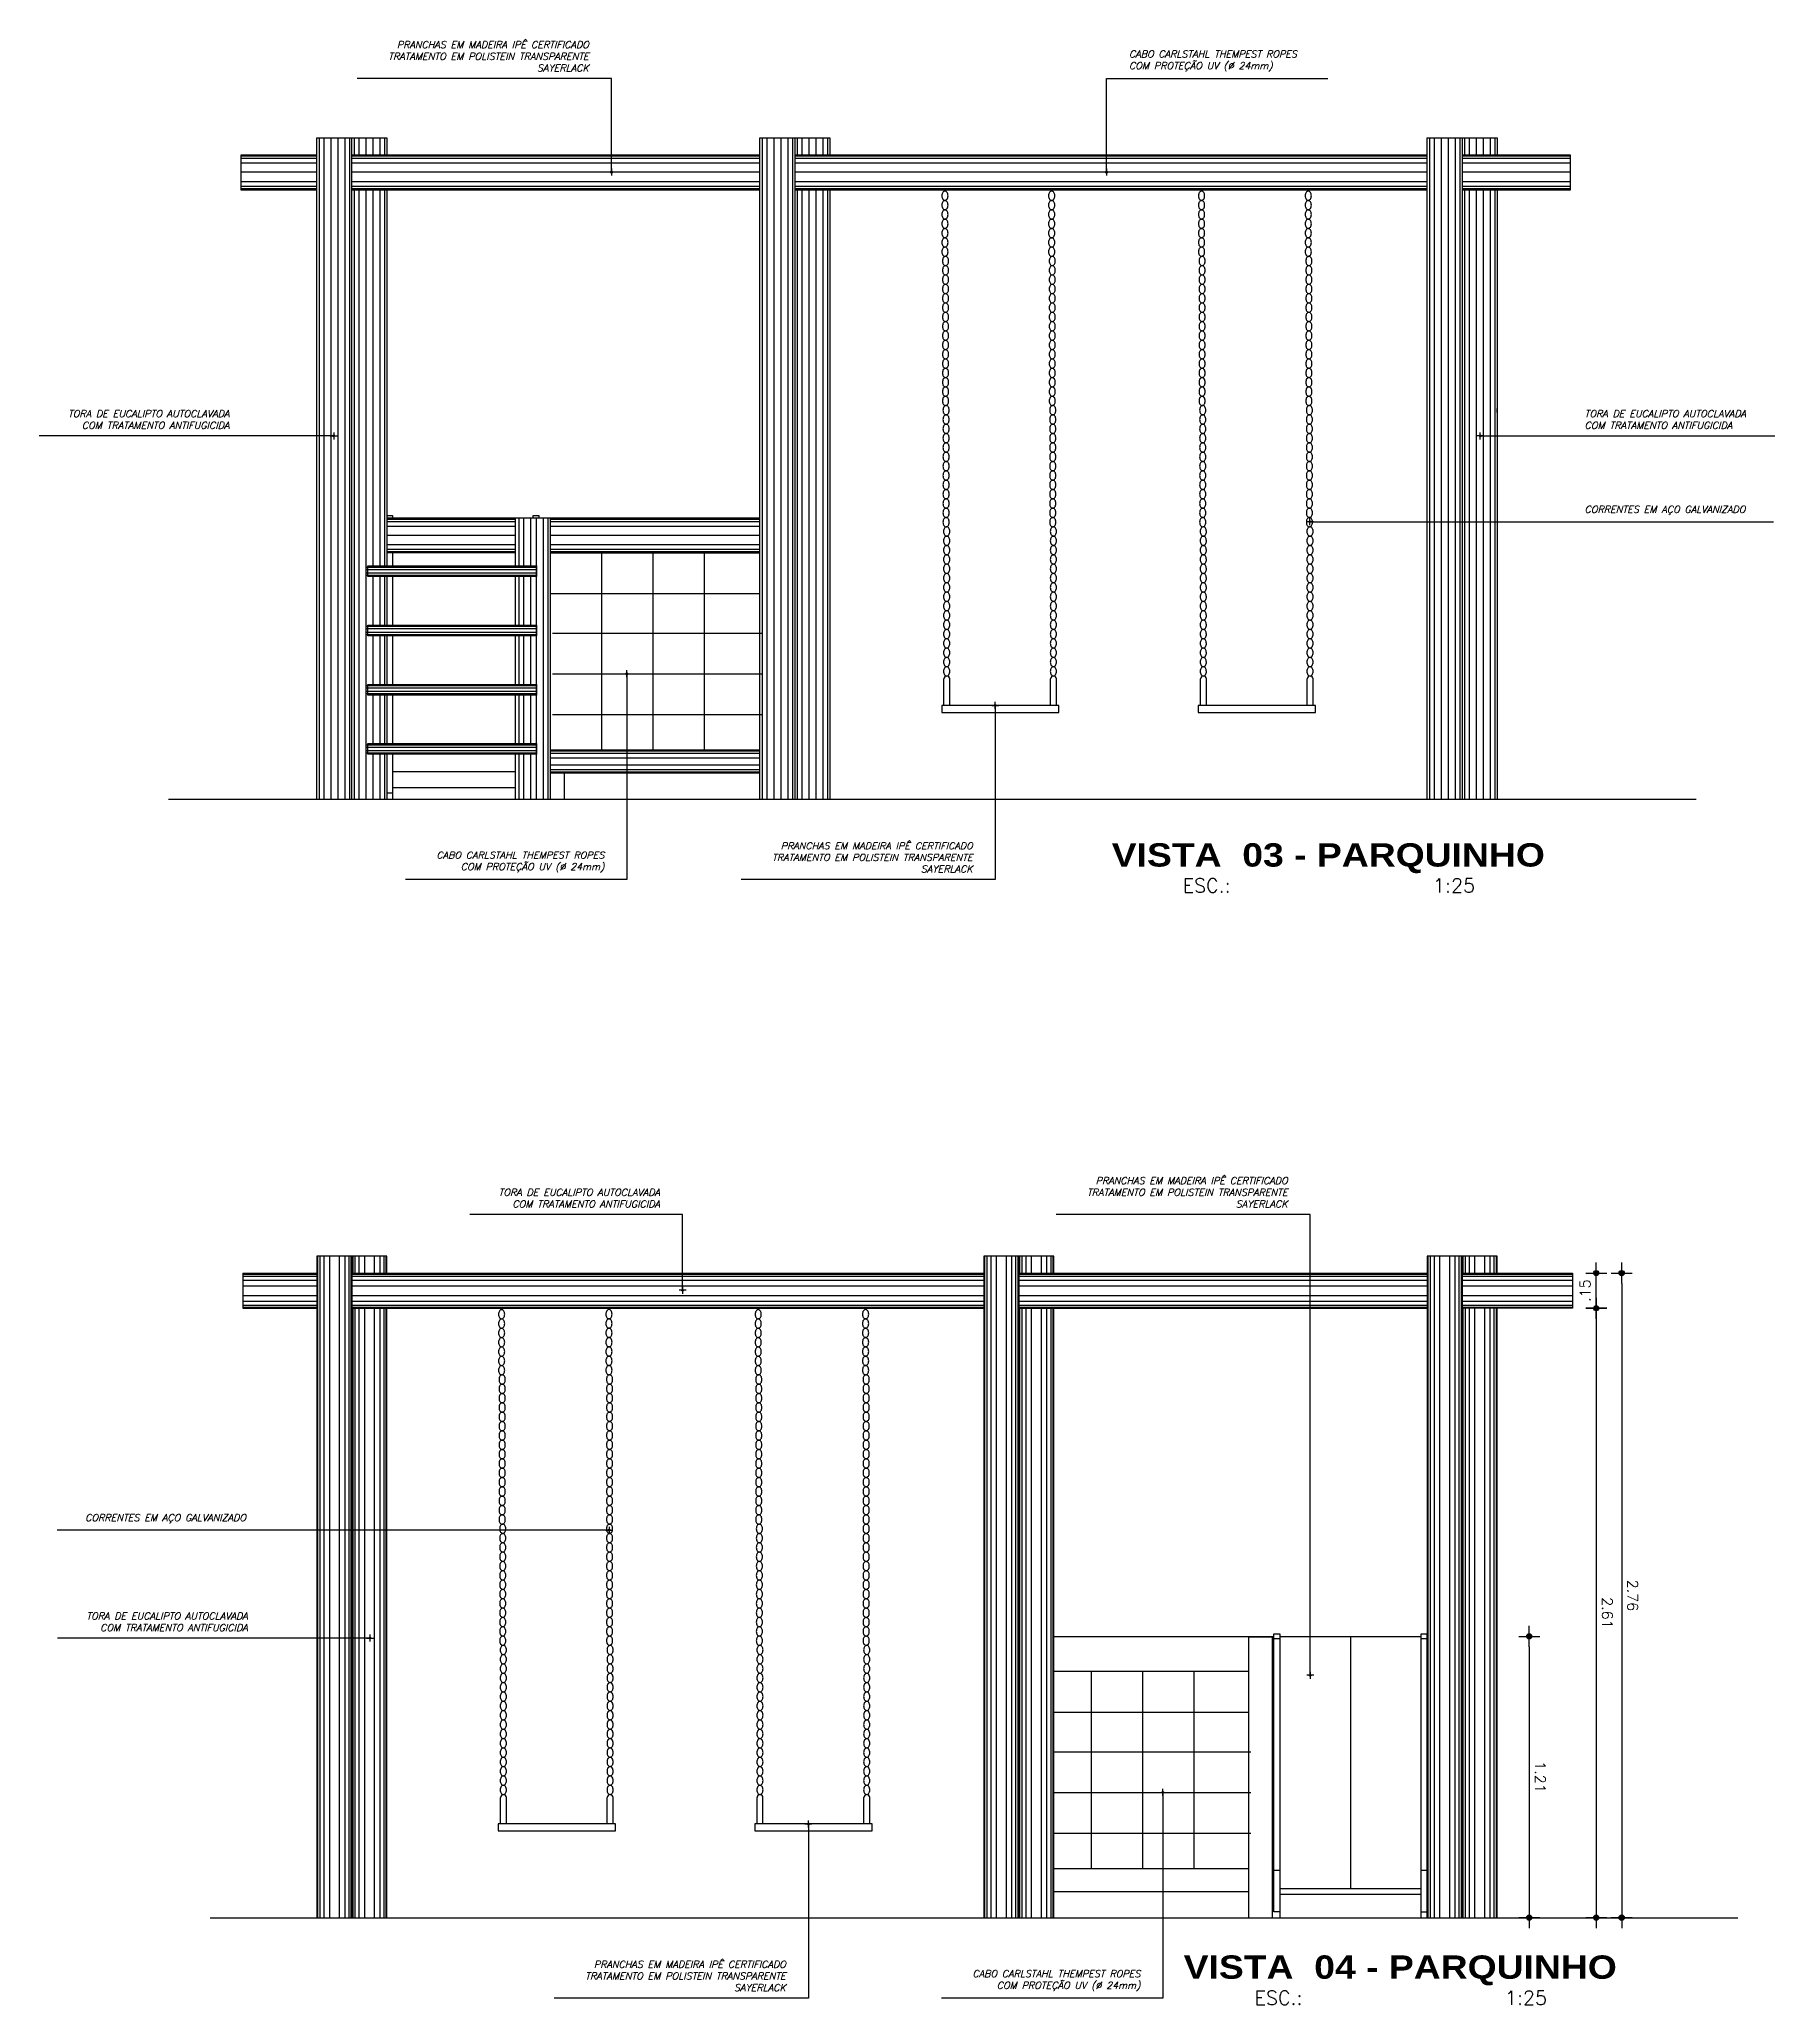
# Model space of a CAD drawing. Header units: millimetres. Extents: x 490 to 675, y -160 to -87.
# Drawn here: x 584.24 to 591.68, y -159.53 to -151.11 of the extents above; entities that cross this region are included whole.
import ezdxf
from ezdxf.enums import TextEntityAlignment as Align

# ---------------------------------------------------------------- set-up
doc = ezdxf.new("R2010")
doc.units = ezdxf.units.MM
doc.header["$LTSCALE"] = 2.5
for name, color, linetype in [('ARQ_COTAS', 1, 'Continuous'), ('ARQ_ESTRUTURA', 6, 'Continuous'), ('ARQ_HAT', 8, 'Continuous'), ('ARQ_VISTA00', 8, 'Continuous'), ('ARQ_VISTA01', 7, 'Continuous'), ('ARQ_VISTA02', 2, 'Continuous'), ('COTAS', 1, 'Continuous'), ('TITULO', 2, 'Continuous')]:
    doc.layers.add(name, color=color, linetype=linetype)
doc.styles.add('COTA200', font='ROMANS.SHX')
doc.styles.add('COTA25', font='romans.shx')
doc.styles.add('ROMANS', font='romans', dxfattribs={"oblique": 15})
doc.styles.add('TIT200', font='')
doc.styles.get('TIT200').set_extended_font_data('Arial Black')
doc.dimstyles.new('CHAMADA 20 AGORA', dxfattribs={"dimtxt": 0.03, "dimasz": 0.015, "dimexe": 0.18, "dimexo": 0.06, "dimgap": 0.03, "dimtad": 1, "dimrnd": 0.01, "dimzin": 4, "dimdsep": 46, "dimtxsty": 'ROMANS', "dimblk": 'DOT', "dimcen": 0.09, "dimse1": 1, "dimse2": 1, "dimclrd": 7, "dimclre": 8, "dimclrt": 2, "dimadec": 0, "dimazin": 0, "dimtfac": 1.666667, "dimtix": 1, "dimtmove": 0, "dimatfit": 3, "dimldrblk": 'DOT', "dimfxl": 1, "dimtvp": 1.333333, "dimtolj": 1, "dimtzin": 0, "dimarcsym": 0})
doc.dimstyles.new('COTA25$0', dxfattribs={"dimtxt": 0.045, "dimasz": 0.045, "dimexe": 0.05, "dimexo": 0.95, "dimgap": 0.025, "dimtad": 1, "dimzin": 4, "dimdsep": 46, "dimtxsty": 'COTA25', "dimblk": 'bola', "dimcen": -0.1, "dimdle": 0.05, "dimse1": 1, "dimse2": 1, "dimclrd": 256, "dimclre": 3, "dimclrt": 2, "dimadec": 0, "dimazin": 0, "dimtfac": 1, "dimtix": 1, "dimtmove": 2, "dimatfit": 3, "dimldrblk": 'USERTICK', "dimfxl": 1, "dimtvp": 2.5, "dimtolj": 1, "dimtzin": 4, "dimarcsym": 0})

msp = doc.modelspace()

# ---------------------------------------------------------------- texts
at = {"layer": 'ARQ_COTAS', "color": 2, "char_height": 0.03, "style": 'ROMANS'}
for s, insert, attachment_point in [('PRANCHAS EM MADEIRA IPÊ CERTIFICADO\\PTRATAMENTO EM POLISTEIN TRANSPARENTE \\PSAYERLACK', (586.5971, -151.2455), 9), ('CABO CARLSTAHL THEMPEST ROPES\\PCOM PROTEÇÃO UV (Ø 24mm)', (588.9125, -151.2455), 7), ('TORA DE EUCALIPTO AUTOCLAVADA\\PCOM TRATAMENTO ANTIFUGICIDA', (585.0563, -152.7769), 9), ('TORA DE EUCALIPTO AUTOCLAVADA\\PCOM TRATAMENTO ANTIFUGICIDA', (590.8656, -152.7769), 7), ('CORRENTES EM AÇO GALVANIZADO', (590.8656, -153.1448), 7), ('CABO CARLSTAHL THEMPEST ROPES\\PCOM PROTEÇÃO UV (Ø 24mm)', (586.6637, -154.6794), 9), ('PRANCHAS EM MADEIRA IPÊ CERTIFICADO\\PTRATAMENTO EM POLISTEIN TRANSPARENTE \\PSAYERLACK', (588.2425, -154.6794), 9), ('TORA DE EUCALIPTO AUTOCLAVADA\\PCOM TRATAMENTO ANTIFUGICIDA', (586.9019, -156.1144), 9), ('PRANCHAS EM MADEIRA IPÊ CERTIFICADO\\PTRATAMENTO EM POLISTEIN TRANSPARENTE \\PSAYERLACK', (589.5926, -156.1144), 9), ('CORRENTES EM AÇO GALVANIZADO', (585.1273, -157.4681), 9), ('TORA DE EUCALIPTO AUTOCLAVADA\\PCOM TRATAMENTO ANTIFUGICIDA', (585.1347, -157.9305), 9), ('PRANCHAS EM MADEIRA IPÊ CERTIFICADO\\PTRATAMENTO EM POLISTEIN TRANSPARENTE \\PSAYERLACK', (587.4415, -159.4746), 9), ('CABO CARLSTAHL THEMPEST ROPES\\PCOM PROTEÇÃO UV (Ø 24mm)', (588.9614, -159.4746), 9)]:
    msp.add_mtext(s, dxfattribs=dict(at, insert=insert, attachment_point=attachment_point))
at = {"layer": 'TITULO'}
for s, height, style, p in [('VISTA  03 - PARQUINHO', 0.1, 'TIT200', (589.7669, -154.6033)), ('ESC.:                   1:25', 0.06, 'COTA200', (589.7692, -154.7345)), ('VISTA  04 - PARQUINHO', 0.1, 'TIT200', (590.0753, -159.3711)), ('ESC.:                   1:25', 0.06, 'COTA200', (590.0776, -159.5023))]:
    msp.add_text(s, height=height, dxfattribs=dict(at, style=style)).set_placement(p, align=Align.MIDDLE_CENTER)

# ---------------------------------------------------------------- blocks, each defined once
blk = doc.blocks.new('bola')
blk.add_hatch(color=0).paths.add_polyline_path([(-0.25, 0, 1), (0.25, 0, 1)])
at = {"color": 0}
for p, q in [((-1, 0), (-0.25, 0)), ((0, 1), (0, 0.25)), ((0.25, 0), (1, 0)), ((0, -0.25), (0, -1))]:
    blk.add_line(p, q, dxfattribs=at)
blk.add_circle((0, 0), 0.25, dxfattribs=at)
blk = doc.blocks.new('*D504')
at = {"layer": 'COTAS', "lineweight": -2}
blk.add_line((590.6283, -157.9982), (590.6283, -159.1143), dxfattribs=at)
at = {"layer": 'DEFPOINTS', "color": 0}
for p in [(589.862, -157.9532), (589.862, -159.1593), (590.6283, -159.1593)]:
    blk.add_point(p, dxfattribs=at)
at = {"layer": 'COTAS', "lineweight": -2, "xscale": 0.045, "yscale": 0.045, "zscale": 0.045}
for p, rotation in [((590.6283, -157.9532), 90.00007019745908), ((590.6283, -159.1593), 270.0000701974591)]:
    blk.add_blockref('bola', p, dxfattribs=dict(at, rotation=rotation))
at = {"layer": 'COTAS', "color": 2, "insert": (590.6758, -158.5563), "char_height": 0.045, "attachment_point": 5, "rotation": 270.00007, "style": 'COTA25'}
blk.add_mtext('\\A1;1.21', dxfattribs=at)
blk = doc.blocks.new('USERTICK')
at = {"color": 0}
for p, q in [((-1, 0), (1, 0)), ((0, 1), (0, -1))]:
    blk.add_line(p, q, dxfattribs=at)
blk.add_circle((0, 0), 0.25, dxfattribs=at)
blk = doc.blocks.new('*D505')
at = {"layer": 'COTAS', "lineweight": -2}
blk.add_line((590.9155, -156.5915), (590.9155, -159.1143), dxfattribs=at)
at = {"layer": 'DEFPOINTS', "color": 0}
for p in [(590.8135, -156.5465), (590.8135, -159.1593), (590.9155, -159.1593)]:
    blk.add_point(p, dxfattribs=at)
at = {"layer": 'COTAS', "lineweight": -2, "xscale": 0.045, "yscale": 0.045, "zscale": 0.045}
for p, rotation in [((590.9155, -156.5465), 90.00007019745375), ((590.9155, -159.1593), 270.0000701974537)]:
    blk.add_blockref('bola', p, dxfattribs=dict(at, rotation=rotation))
at = {"layer": 'COTAS', "color": 2, "insert": (590.963, -157.8529), "char_height": 0.045, "attachment_point": 5, "rotation": 270.00007, "style": 'COTA25'}
blk.add_mtext('\\A1;2.61', dxfattribs=at)
blk = doc.blocks.new('*D506')
at = {"layer": 'COTAS', "lineweight": -2}
blk.add_line((590.9155, -156.5015), (590.9155, -156.441), dxfattribs=at)
at = {"layer": 'DEFPOINTS', "color": 0}
for p in [(590.8135, -156.396), (590.9155, -156.396), (590.8135, -156.5465)]:
    blk.add_point(p, dxfattribs=at)
at = {"layer": 'COTAS', "lineweight": -2, "xscale": 0.045, "yscale": 0.045, "zscale": 0.045}
for p, rotation in [((590.9155, -156.396), 90), ((590.9155, -156.5465), 270)]:
    blk.add_blockref('bola', p, dxfattribs=dict(at, rotation=rotation))
at = {"layer": 'COTAS', "color": 2, "insert": (590.868, -156.4713), "char_height": 0.045, "attachment_point": 5, "rotation": 90, "style": 'COTA25'}
blk.add_mtext('\\A1;.15', dxfattribs=at)
blk = doc.blocks.new('*D467')
at = {"layer": 'COTAS', "lineweight": -2}
blk.add_line((591.0245, -156.441), (591.0245, -159.1143), dxfattribs=at)
at = {"layer": 'DEFPOINTS', "color": 0}
for p in [(590.8135, -156.396), (590.8135, -159.1593), (591.0245, -159.1593)]:
    blk.add_point(p, dxfattribs=at)
at = {"layer": 'COTAS', "lineweight": -2, "xscale": 0.045, "yscale": 0.045, "zscale": 0.045}
for p, rotation in [((591.0245, -156.396), 90.00006637352034), ((591.0245, -159.1593), 270.0000663735204)]:
    blk.add_blockref('bola', p, dxfattribs=dict(at, rotation=rotation))
at = {"layer": 'COTAS', "color": 2, "insert": (591.072, -157.7777), "char_height": 0.045, "attachment_point": 5, "rotation": 270.00007, "style": 'COTA25'}
blk.add_mtext('\\A1;2.76', dxfattribs=at)
blk = doc.blocks.new('DOT')
for p, q in [((-1, 0), (1, 0)), ((0, 1), (0, -1))]:
    blk.add_line(p, q)
blk.add_circle((0, 0), 0.25)

# ---------------------------------------------------------------- dimensions: what is measured, and where the dimension line sits
at = {"layer": 'COTAS'}
for p1, p2, distance, picture, middle in [((590.8135, -156.5465), (590.8135, -156.396), -0.1019, '*D506', (590.868, -156.4713)), ((590.8135, -156.396), (590.8135, -159.1593), 0.2109, '*D467', (591.072, -157.7777)), ((590.8135, -156.5465), (590.8135, -159.1593), 0.1019, '*D505', (590.963, -157.8529)), ((589.862, -157.9532), (589.862, -159.1593), 0.7663, '*D504', (590.6758, -158.5563))]:
    dim = msp.add_aligned_dim(p1=p1, p2=p2, distance=distance, dimstyle='COTA25$0', override={"dimclrt": 2}, dxfattribs=at)
    dim.commit()
    dim.dimension.update_dxf_attribs({"geometry": picture, "text_midpoint": middle})

# ---------------------------------------------------------------- linework, layer by layer
at = {"layer": 'ARQ_ESTRUTURA'}
for p, q in [((584.7951, -154.3639), (591.3441, -154.3639)), ((584.9733, -159.1593), (591.5223, -159.1593))]:
    msp.add_line(p, q, dxfattribs=at)
at = {"layer": 'ARQ_HAT'}
for p, q in [((585.4407, -151.5295), (585.4407, -154.3639)), ((585.4607, -151.5295), (585.4607, -154.3639)), ((585.4907, -151.5295), (585.4907, -154.3639)), ((585.5207, -151.5295), (585.5207, -154.3639)), ((585.5507, -151.5295), (585.5507, -154.3639)), ((585.5707, -151.5295), (585.5707, -154.3639)), ((585.5907, -151.5295), (585.5907, -151.6024)), ((585.6107, -151.5295), (585.6107, -151.6024)), ((585.6407, -151.5295), (585.6407, -151.6024)), ((585.6707, -151.5295), (585.6707, -151.6024)), ((585.7007, -151.5295), (585.7007, -151.6024)), ((585.7207, -151.5295), (585.7207, -151.6024)), ((587.3407, -151.5295), (587.3407, -154.3639)), ((587.3607, -151.5295), (587.3607, -154.3639)), ((587.3907, -151.5295), (587.3907, -154.3639)), ((587.4207, -151.5295), (587.4207, -154.3639)), ((587.4507, -151.5295), (587.4507, -154.3639)), ((587.4707, -151.5295), (587.4707, -154.3639)), ((587.4907, -151.5295), (587.4907, -151.6024)), ((587.5107, -151.5295), (587.5107, -151.6024)), ((587.5407, -151.5295), (587.5407, -151.6024)), ((587.5707, -151.5295), (587.5707, -151.6024)), ((587.6007, -151.5295), (587.6007, -151.6024)), ((587.6207, -151.5295), (587.6207, -151.6024)), ((590.2003, -151.5295), (590.2003, -154.3639)), ((590.2203, -151.5295), (590.2203, -154.3639)), ((590.2503, -151.5295), (590.2503, -154.3639)), ((590.2803, -151.5295), (590.2803, -154.3639)), ((590.3103, -151.5295), (590.3103, -154.3639)), ((590.3303, -151.5295), (590.3303, -154.3639)), ((590.3503, -151.5295), (590.3503, -151.6024)), ((590.3703, -151.5295), (590.3703, -151.6024)), ((590.4003, -151.5295), (590.4003, -151.6024)), ((590.4303, -151.5295), (590.4303, -151.6024)), ((590.4603, -151.5295), (590.4603, -151.6024)), ((590.4803, -151.5295), (590.4803, -151.6024)), ((585.4307, -151.6074), (585.1067, -151.6074)), ((585.4307, -151.6174), (585.1067, -151.6174)), ((585.4307, -151.6374), (585.1067, -151.6374)), ((587.3307, -151.6074), (585.5808, -151.6074)), ((587.3307, -151.6174), (585.5808, -151.6174)), ((587.3307, -151.6374), (585.5808, -151.6374)), ((590.1903, -151.6074), (587.4808, -151.6074)), ((590.1903, -151.6174), (587.4808, -151.6174)), ((590.1903, -151.6374), (587.4808, -151.6374)), ((590.8039, -151.6074), (590.3404, -151.6074)), ((590.8039, -151.6174), (590.3404, -151.6174)), ((590.8039, -151.6374), (590.3404, -151.6374)), ((585.4307, -151.6764), (585.1067, -151.6764)), ((585.4307, -151.7174), (585.1067, -151.7174)), ((585.4307, -151.7374), (585.1067, -151.7374)), ((587.3307, -151.6764), (585.5808, -151.6764)), ((587.3307, -151.7174), (585.5808, -151.7174)), ((587.3307, -151.7374), (585.5808, -151.7374)), ((590.1903, -151.6764), (587.4808, -151.6764)), ((590.1903, -151.7174), (587.4808, -151.7174)), ((590.1903, -151.7374), (587.4808, -151.7374)), ((590.8039, -151.6764), (590.3404, -151.6764)), ((590.8039, -151.7174), (590.3404, -151.7174)), ((590.8039, -151.7374), (590.3404, -151.7374)), ((585.4307, -151.7474), (585.1067, -151.7474)), ((587.3307, -151.7474), (585.5808, -151.7474)), ((585.5907, -151.7529), (585.5907, -154.3639)), ((585.6107, -151.7529), (585.6107, -154.3639)), ((585.6407, -151.7529), (585.6407, -154.3639)), ((585.6707, -151.7529), (585.6707, -153.3641)), ((585.7007, -151.7529), (585.7007, -153.3641)), ((585.7207, -151.7529), (585.7207, -153.3641)), ((590.1903, -151.7474), (587.4808, -151.7474)), ((587.4907, -151.7529), (587.4907, -154.3639)), ((587.5107, -151.7529), (587.5107, -154.3639)), ((587.5407, -151.7529), (587.5407, -154.3639)), ((587.5707, -151.7529), (587.5707, -154.3639)), ((587.6007, -151.7529), (587.6007, -154.3639)), ((587.6207, -151.7529), (587.6207, -154.3639)), ((590.8039, -151.7474), (590.3404, -151.7474)), ((590.3503, -151.7529), (590.3503, -154.3639)), ((590.3703, -151.7529), (590.3703, -154.3639)), ((590.4003, -151.7529), (590.4003, -154.3639)), ((590.4303, -151.7529), (590.4303, -154.3639)), ((590.4603, -151.7529), (590.4603, -154.3639)), ((590.4803, -151.7529), (590.4803, -154.3639)), ((585.7309, -153.1636), (586.2823, -153.1636)), ((585.7309, -153.1736), (586.2823, -153.1736)), ((586.2975, -153.1604), (586.2975, -153.3641)), ((586.3175, -153.1604), (586.3175, -153.3641)), ((586.3475, -153.1604), (586.3475, -153.3641)), ((586.3724, -154.3639), (586.3724, -153.1604)), ((586.4024, -154.3639), (586.4024, -153.1604)), ((586.4224, -154.3639), (586.4224, -153.1604)), ((586.4324, -153.1636), (587.3307, -153.1636)), ((586.4324, -153.1736), (587.3307, -153.1736)), ((585.7309, -153.1936), (586.2823, -153.1936)), ((585.7309, -153.2319), (586.2823, -153.2319)), ((586.4324, -153.1936), (587.3307, -153.1936)), ((586.4324, -153.2319), (587.3307, -153.2319)), ((585.7309, -153.2729), (586.2823, -153.2729)), ((585.7309, -153.2929), (586.2823, -153.2929)), ((585.7309, -153.3029), (586.2823, -153.3029)), ((586.4324, -153.2729), (587.3307, -153.2729)), ((586.4324, -153.2929), (587.3307, -153.2929)), ((586.4324, -153.3029), (587.3307, -153.3029)), ((586.6523, -154.1526), (586.6523, -153.3079)), ((586.8723, -154.1526), (586.8723, -153.3079)), ((587.0923, -154.1526), (587.0923, -153.3079)), ((585.646, -153.3691), (586.3722, -153.3691)), ((585.646, -153.3791), (586.3722, -153.3791)), ((586.3722, -153.3952), (585.646, -153.3952)), ((586.3722, -153.4052), (585.646, -153.4052)), ((585.6707, -153.41), (585.6707, -153.6181)), ((585.7007, -153.41), (585.7007, -153.6181)), ((585.7207, -153.41), (585.7207, -153.6181)), ((586.2975, -153.41), (586.2975, -153.6181)), ((586.3175, -153.41), (586.3175, -153.6181)), ((586.3475, -153.41), (586.3475, -153.6181)), ((586.4324, -153.4822), (587.3307, -153.4822)), ((585.646, -153.6231), (586.3722, -153.6231)), ((585.646, -153.6331), (586.3722, -153.6331)), ((586.3722, -153.6493), (585.646, -153.6493)), ((586.3722, -153.6593), (585.646, -153.6593)), ((585.6707, -153.6641), (585.6707, -153.8722)), ((585.7007, -153.6641), (585.7007, -153.8722)), ((585.7207, -153.6641), (585.7207, -153.8722)), ((586.2975, -153.6641), (586.2975, -153.8722)), ((586.3175, -153.6641), (586.3175, -153.8722)), ((586.3475, -153.6641), (586.3475, -153.8722)), ((586.4409, -153.653), (587.3392, -153.653)), ((586.4409, -153.827), (587.3392, -153.827)), ((585.646, -153.8772), (586.3722, -153.8772)), ((585.646, -153.8872), (586.3722, -153.8872)), ((586.3722, -153.9033), (585.646, -153.9033)), ((586.3722, -153.9133), (585.646, -153.9133)), ((585.6707, -153.9181), (585.6707, -154.1262)), ((585.7007, -153.9181), (585.7007, -154.1262)), ((585.7207, -153.9181), (585.7207, -154.1262)), ((586.2975, -153.9181), (586.2975, -154.1262)), ((586.3175, -153.9181), (586.3175, -154.1262)), ((586.3475, -153.9181), (586.3475, -154.1262)), ((586.4409, -154.0011), (587.3392, -154.0011)), ((585.646, -154.1312), (586.3722, -154.1312)), ((585.646, -154.1412), (586.3722, -154.1412)), ((586.3722, -154.1573), (585.646, -154.1573)), ((586.3722, -154.1673), (585.646, -154.1673)), ((585.6707, -154.1721), (585.6707, -154.3639)), ((585.7007, -154.1721), (585.7007, -154.3639)), ((585.7207, -154.1721), (585.7207, -154.3639)), ((586.2975, -154.1721), (586.2975, -154.3639)), ((586.3175, -154.1721), (586.3175, -154.3639)), ((586.3475, -154.1721), (586.3475, -154.3639)), ((586.4324, -154.1576), (587.3307, -154.1576)), ((586.4324, -154.1676), (587.3307, -154.1676)), ((586.4324, -154.1876), (587.3307, -154.1876)), ((586.4324, -154.2168), (587.3307, -154.2168)), ((586.4324, -154.2368), (587.3307, -154.2368)), ((586.4324, -154.2468), (587.3307, -154.2468)), ((585.4346, -156.323), (585.4346, -159.1593)), ((585.444, -156.323), (585.444, -159.1593)), ((585.4613, -156.323), (585.4613, -159.1593)), ((585.4848, -156.323), (585.4848, -159.1593)), ((585.527, -156.323), (585.5271, -159.1593)), ((585.5505, -156.323), (585.5505, -159.1593)), ((585.5678, -156.323), (585.5678, -159.1593)), ((585.5772, -156.323), (585.5772, -159.1593)), ((585.5848, -156.323), (585.5848, -156.396)), ((585.5942, -156.323), (585.5942, -156.396)), ((585.6116, -156.323), (585.6116, -156.396)), ((585.635, -156.323), (585.635, -156.396)), ((585.6773, -156.323), (585.6773, -156.396)), ((585.7007, -156.323), (585.7007, -156.396)), ((585.718, -156.323), (585.718, -156.396)), ((585.7274, -156.323), (585.7274, -156.396)), ((588.2934, -156.323), (588.2934, -159.1593)), ((588.3028, -156.323), (588.3028, -159.1593)), ((588.3202, -156.323), (588.3202, -159.1593)), ((588.3436, -156.323), (588.3436, -159.1593)), ((588.3859, -156.323), (588.3859, -159.1593)), ((588.4093, -156.323), (588.4093, -159.1593)), ((588.4267, -156.323), (588.4267, -159.1593)), ((588.4361, -156.323), (588.4361, -159.1593)), ((588.4437, -156.323), (588.4437, -156.396)), ((588.4531, -156.323), (588.4531, -156.396)), ((588.4704, -156.323), (588.4704, -156.396)), ((588.4938, -156.323), (588.4938, -156.396)), ((588.5361, -156.323), (588.5361, -156.396)), ((588.5596, -156.323), (588.5596, -156.396)), ((588.5769, -156.323), (588.5769, -156.396)), ((588.5863, -156.323), (588.5863, -156.396)), ((590.1937, -156.323), (590.1937, -159.1593)), ((590.2031, -156.323), (590.2031, -159.1593)), ((590.2205, -156.323), (590.2205, -159.1593)), ((590.2439, -156.323), (590.2439, -159.1593)), ((590.2862, -156.323), (590.2862, -159.1593)), ((590.3096, -156.323), (590.3096, -159.1593)), ((590.327, -156.323), (590.327, -159.1593)), ((590.3364, -156.323), (590.3364, -159.1593)), ((590.344, -156.323), (590.344, -156.396)), ((590.3534, -156.323), (590.3534, -156.396)), ((590.3707, -156.323), (590.3707, -156.396)), ((590.3941, -156.323), (590.3941, -156.396)), ((590.4364, -156.323), (590.4364, -156.396)), ((590.4598, -156.323), (590.4598, -156.396)), ((590.4772, -156.323), (590.4772, -156.396)), ((590.4866, -156.323), (590.4866, -156.396)), ((585.1146, -156.3999), (585.4309, -156.3999)), ((585.1146, -156.4093), (585.4309, -156.4093)), ((585.1146, -156.4267), (585.4309, -156.4267)), ((585.1146, -156.4501), (585.4309, -156.4501)), ((585.5811, -156.3999), (588.2898, -156.3999)), ((585.5811, -156.4093), (588.2898, -156.4093)), ((585.5811, -156.4267), (588.2898, -156.4267)), ((585.5811, -156.4501), (588.2898, -156.4501)), ((588.44, -156.3999), (590.1901, -156.3999)), ((588.44, -156.4093), (590.1901, -156.4093)), ((588.44, -156.4267), (590.1901, -156.4267)), ((588.44, -156.4501), (590.1901, -156.4501)), ((590.3403, -156.3999), (590.8135, -156.3999)), ((590.3403, -156.4093), (590.8135, -156.4093)), ((590.3403, -156.4267), (590.8135, -156.4267)), ((590.3403, -156.4501), (590.8135, -156.4501)), ((585.1146, -156.4924), (585.4309, -156.4924)), ((585.1146, -156.5158), (585.4309, -156.5158)), ((585.1146, -156.5332), (585.4309, -156.5332)), ((585.1146, -156.5426), (585.4309, -156.5426)), ((585.5811, -156.4924), (588.2898, -156.4924)), ((585.5811, -156.5158), (588.2898, -156.5158)), ((585.5811, -156.5332), (588.2898, -156.5332)), ((585.5811, -156.5426), (588.2898, -156.5426)), ((588.44, -156.4924), (590.1901, -156.4924)), ((588.44, -156.5158), (590.1901, -156.5158)), ((588.44, -156.5332), (590.1901, -156.5332)), ((588.44, -156.5426), (590.1901, -156.5426)), ((590.3403, -156.4924), (590.8135, -156.4924)), ((590.3403, -156.5158), (590.8135, -156.5158)), ((590.3403, -156.5332), (590.8135, -156.5332)), ((590.3403, -156.5426), (590.8135, -156.5426)), ((585.5848, -156.5465), (585.5848, -159.1593)), ((585.5942, -156.5465), (585.5942, -159.1593)), ((585.6116, -156.5465), (585.6115, -159.1593)), ((585.635, -156.5465), (585.635, -159.1593)), ((585.6773, -156.5465), (585.6773, -159.1593)), ((585.7007, -156.5465), (585.7007, -159.1593)), ((585.718, -156.5465), (585.7181, -159.1593)), ((585.7274, -156.5465), (585.7275, -159.1593)), ((588.4437, -156.5465), (588.4437, -159.1593)), ((588.4531, -156.5465), (588.4531, -159.1593)), ((588.4704, -156.5465), (588.4704, -159.1593)), ((588.4938, -156.5465), (588.4938, -159.1593)), ((588.5361, -156.5465), (588.5361, -159.1593)), ((588.5596, -156.5465), (588.5596, -159.1593)), ((588.5769, -156.5465), (588.5769, -159.1593)), ((588.5863, -156.5465), (588.5863, -159.1593)), ((590.344, -156.5465), (590.344, -159.1593)), ((590.3534, -156.5465), (590.3533, -159.1593)), ((590.3707, -156.5465), (590.3707, -159.1593)), ((590.3941, -156.5465), (590.3941, -159.1593)), ((590.4364, -156.5465), (590.4364, -159.1593)), ((590.4598, -156.5465), (590.4599, -159.1593)), ((590.4772, -156.5465), (590.4772, -159.1593)), ((590.4866, -156.5465), (590.4866, -159.1593)), ((589.862, -157.9532), (589.862, -159.0337))]:
    msp.add_line(p, q, dxfattribs=at)
at = {"layer": 'ARQ_VISTA00'}
for p, q in [((588.7524, -158.9479), (588.7524, -158.1033)), ((588.9724, -158.9479), (588.9724, -158.1033)), ((589.1924, -158.9479), (589.1924, -158.1033)), ((588.5902, -158.2776), (589.426, -158.2776)), ((588.5902, -158.4483), (589.4345, -158.4483)), ((588.5902, -158.6224), (589.4345, -158.6224)), ((588.5902, -158.7965), (589.4345, -158.7965))]:
    msp.add_line(p, q, dxfattribs=at)
for points in [[(588.1236, -151.7976, 0.140422), (588.1284, -151.7962, 0.107133), (588.133, -151.7917, 0.079572), (588.1358, -151.7855, 0.067159), (588.1369, -151.7776, 0.067159), (588.1358, -151.7696, 0.079572), (588.133, -151.7634, 0.107133), (588.1284, -151.7589, 0.140422), (588.1236, -151.7576, 0.140422), (588.1189, -151.7589, 0.107133), (588.1143, -151.7634, 0.079572), (588.1115, -151.7696, 0.067159), (588.1104, -151.7776, 0.067159), (588.1115, -151.7855, 0.079572), (588.1143, -151.7917, 0.107133), (588.1189, -151.7962, 0.140422)], [(588.1236, -151.8376, 0.140422), (588.1284, -151.8362, 0.107133), (588.133, -151.8317, 0.079572), (588.1358, -151.8255, 0.067159), (588.1369, -151.8176, 0.067159), (588.1358, -151.8096, 0.079572), (588.133, -151.8034, 0.107133), (588.1284, -151.7989, 0.140422), (588.1236, -151.7976, 0.140422), (588.1189, -151.7989, 0.107133), (588.1143, -151.8034, 0.079572), (588.1115, -151.8096, 0.067159), (588.1104, -151.8176, 0.067159), (588.1115, -151.8255, 0.079572), (588.1143, -151.8317, 0.107133), (588.1189, -151.8362, 0.140422)], [(588.5811, -151.7976, 0.140422), (588.5859, -151.7962, 0.107133), (588.5905, -151.7917, 0.079572), (588.5933, -151.7855, 0.067159), (588.5944, -151.7776, 0.067159), (588.5933, -151.7696, 0.079572), (588.5905, -151.7634, 0.107133), (588.5859, -151.7589, 0.140422), (588.5811, -151.7576, 0.140422), (588.5763, -151.7589, 0.107133), (588.5717, -151.7634, 0.079572), (588.5689, -151.7696, 0.067159), (588.5678, -151.7776, 0.067159), (588.5689, -151.7855, 0.079572), (588.5717, -151.7917, 0.107133), (588.5763, -151.7962, 0.140422)], [(588.5811, -151.8376, 0.140422), (588.5859, -151.8362, 0.107133), (588.5905, -151.8317, 0.079572), (588.5933, -151.8255, 0.067159), (588.5944, -151.8176, 0.067159), (588.5933, -151.8096, 0.079572), (588.5905, -151.8034, 0.107133), (588.5859, -151.7989, 0.140422), (588.5811, -151.7976, 0.140422), (588.5763, -151.7989, 0.107133), (588.5717, -151.8034, 0.079572), (588.5689, -151.8096, 0.067159), (588.5678, -151.8176, 0.067159), (588.5689, -151.8255, 0.079572), (588.5717, -151.8317, 0.107133), (588.5763, -151.8362, 0.140422)], [(589.2236, -151.7976, 0.140422), (589.2284, -151.7962, 0.107133), (589.233, -151.7917, 0.079572), (589.2358, -151.7855, 0.067159), (589.2369, -151.7776, 0.067159), (589.2358, -151.7696, 0.079572), (589.233, -151.7634, 0.107133), (589.2284, -151.7589, 0.140422), (589.2236, -151.7576, 0.140422), (589.2189, -151.7589, 0.107133), (589.2143, -151.7634, 0.079572), (589.2115, -151.7696, 0.067159), (589.2104, -151.7776, 0.067159), (589.2115, -151.7855, 0.079572), (589.2143, -151.7917, 0.107133), (589.2189, -151.7962, 0.140422)], [(589.2236, -151.8376, 0.140422), (589.2284, -151.8362, 0.107133), (589.233, -151.8317, 0.079572), (589.2358, -151.8255, 0.067159), (589.2369, -151.8176, 0.067159), (589.2358, -151.8096, 0.079572), (589.233, -151.8034, 0.107133), (589.2284, -151.7989, 0.140422), (589.2236, -151.7976, 0.140422), (589.2189, -151.7989, 0.107133), (589.2143, -151.8034, 0.079572), (589.2115, -151.8096, 0.067159), (589.2104, -151.8176, 0.067159), (589.2115, -151.8255, 0.079572), (589.2143, -151.8317, 0.107133), (589.2189, -151.8362, 0.140422)], [(589.6811, -151.7976, 0.140422), (589.6859, -151.7962, 0.107133), (589.6905, -151.7917, 0.079572), (589.6933, -151.7855, 0.067159), (589.6944, -151.7776, 0.067159), (589.6933, -151.7696, 0.079572), (589.6905, -151.7634, 0.107133), (589.6859, -151.7589, 0.140422), (589.6811, -151.7576, 0.140422), (589.6763, -151.7589, 0.107133), (589.6717, -151.7634, 0.079572), (589.6689, -151.7696, 0.067159), (589.6678, -151.7776, 0.067159), (589.6689, -151.7855, 0.079572), (589.6717, -151.7917, 0.107133), (589.6763, -151.7962, 0.140422)], [(589.6811, -151.8376, 0.140422), (589.6859, -151.8362, 0.107133), (589.6905, -151.8317, 0.079572), (589.6933, -151.8255, 0.067159), (589.6944, -151.8176, 0.067159), (589.6933, -151.8096, 0.079572), (589.6905, -151.8034, 0.107133), (589.6859, -151.7989, 0.140422), (589.6811, -151.7976, 0.140422), (589.6763, -151.7989, 0.107133), (589.6717, -151.8034, 0.079572), (589.6689, -151.8096, 0.067159), (589.6678, -151.8176, 0.067159), (589.6689, -151.8255, 0.079572), (589.6717, -151.8317, 0.107133), (589.6763, -151.8362, 0.140422)], [(588.1236, -151.8776, 0.140422), (588.1284, -151.8762, 0.107133), (588.133, -151.8717, 0.079572), (588.1358, -151.8655, 0.067159), (588.1369, -151.8576, 0.067159), (588.1358, -151.8496, 0.079572), (588.133, -151.8434, 0.107133), (588.1284, -151.8389, 0.140422), (588.1236, -151.8376, 0.140422), (588.1189, -151.8389, 0.107133), (588.1143, -151.8434, 0.079572), (588.1115, -151.8496, 0.067159), (588.1104, -151.8576, 0.067159), (588.1115, -151.8655, 0.079572), (588.1143, -151.8717, 0.107133), (588.1189, -151.8762, 0.140422)], [(588.1236, -151.9176, 0.140422), (588.1284, -151.9162, 0.107133), (588.133, -151.9117, 0.079572), (588.1358, -151.9055, 0.067159), (588.1369, -151.8976, 0.067159), (588.1358, -151.8896, 0.079572), (588.133, -151.8834, 0.107133), (588.1284, -151.8789, 0.140422), (588.1236, -151.8776, 0.140422), (588.1189, -151.8789, 0.107133), (588.1143, -151.8834, 0.079572), (588.1115, -151.8896, 0.067159), (588.1104, -151.8976, 0.067159), (588.1115, -151.9055, 0.079572), (588.1143, -151.9117, 0.107133), (588.1189, -151.9162, 0.140422)], [(588.5811, -151.8776, 0.140422), (588.5859, -151.8762, 0.107133), (588.5905, -151.8717, 0.079572), (588.5933, -151.8655, 0.067159), (588.5944, -151.8576, 0.067159), (588.5933, -151.8496, 0.079572), (588.5905, -151.8434, 0.107133), (588.5859, -151.8389, 0.140422), (588.5811, -151.8376, 0.140422), (588.5763, -151.8389, 0.107133), (588.5717, -151.8434, 0.079572), (588.5689, -151.8496, 0.067159), (588.5678, -151.8576, 0.067159), (588.5689, -151.8655, 0.079572), (588.5717, -151.8717, 0.107133), (588.5763, -151.8762, 0.140422)], [(588.5811, -151.9176, 0.140422), (588.5859, -151.9162, 0.107133), (588.5905, -151.9117, 0.079572), (588.5933, -151.9055, 0.067159), (588.5944, -151.8976, 0.067159), (588.5933, -151.8896, 0.079572), (588.5905, -151.8834, 0.107133), (588.5859, -151.8789, 0.140422), (588.5811, -151.8776, 0.140422), (588.5763, -151.8789, 0.107133), (588.5717, -151.8834, 0.079572), (588.5689, -151.8896, 0.067159), (588.5678, -151.8976, 0.067159), (588.5689, -151.9055, 0.079572), (588.5717, -151.9117, 0.107133), (588.5763, -151.9162, 0.140422)], [(589.2236, -151.8776, 0.140422), (589.2284, -151.8762, 0.107133), (589.233, -151.8717, 0.079572), (589.2358, -151.8655, 0.067159), (589.2369, -151.8576, 0.067159), (589.2358, -151.8496, 0.079572), (589.233, -151.8434, 0.107133), (589.2284, -151.8389, 0.140422), (589.2236, -151.8376, 0.140422), (589.2189, -151.8389, 0.107133), (589.2143, -151.8434, 0.079572), (589.2115, -151.8496, 0.067159), (589.2104, -151.8576, 0.067159), (589.2115, -151.8655, 0.079572), (589.2143, -151.8717, 0.107133), (589.2189, -151.8762, 0.140422)], [(589.2236, -151.9176, 0.140422), (589.2284, -151.9162, 0.107133), (589.233, -151.9117, 0.079572), (589.2358, -151.9055, 0.067159), (589.2369, -151.8976, 0.067159), (589.2358, -151.8896, 0.079572), (589.233, -151.8834, 0.107133), (589.2284, -151.8789, 0.140422), (589.2236, -151.8776, 0.140422), (589.2189, -151.8789, 0.107133), (589.2143, -151.8834, 0.079572), (589.2115, -151.8896, 0.067159), (589.2104, -151.8976, 0.067159), (589.2115, -151.9055, 0.079572), (589.2143, -151.9117, 0.107133), (589.2189, -151.9162, 0.140422)], [(589.6811, -151.8776, 0.140422), (589.6859, -151.8762, 0.107133), (589.6905, -151.8717, 0.079572), (589.6933, -151.8655, 0.067159), (589.6944, -151.8576, 0.067159), (589.6933, -151.8496, 0.079572), (589.6905, -151.8434, 0.107133), (589.6859, -151.8389, 0.140422), (589.6811, -151.8376, 0.140422), (589.6763, -151.8389, 0.107133), (589.6717, -151.8434, 0.079572), (589.6689, -151.8496, 0.067159), (589.6678, -151.8576, 0.067159), (589.6689, -151.8655, 0.079572), (589.6717, -151.8717, 0.107133), (589.6763, -151.8762, 0.140422)], [(589.6811, -151.9176, 0.140422), (589.6859, -151.9162, 0.107133), (589.6905, -151.9117, 0.079572), (589.6933, -151.9055, 0.067159), (589.6944, -151.8976, 0.067159), (589.6933, -151.8896, 0.079572), (589.6905, -151.8834, 0.107133), (589.6859, -151.8789, 0.140422), (589.6811, -151.8776, 0.140422), (589.6763, -151.8789, 0.107133), (589.6717, -151.8834, 0.079572), (589.6689, -151.8896, 0.067159), (589.6678, -151.8976, 0.067159), (589.6689, -151.9055, 0.079572), (589.6717, -151.9117, 0.107133), (589.6763, -151.9162, 0.140422)], [(588.1236, -151.9576, 0.140422), (588.1284, -151.9562, 0.107133), (588.133, -151.9517, 0.079572), (588.1358, -151.9455, 0.067159), (588.1369, -151.9376, 0.067159), (588.1358, -151.9296, 0.079572), (588.133, -151.9234, 0.107133), (588.1284, -151.9189, 0.140422), (588.1236, -151.9176, 0.140422), (588.1189, -151.9189, 0.107133), (588.1143, -151.9234, 0.079572), (588.1115, -151.9296, 0.067159), (588.1104, -151.9376, 0.067159), (588.1115, -151.9455, 0.079572), (588.1143, -151.9517, 0.107133), (588.1189, -151.9562, 0.140422)], [(588.1236, -151.9976, 0.140422), (588.1284, -151.9962, 0.107133), (588.133, -151.9917, 0.079572), (588.1358, -151.9855, 0.067159), (588.1369, -151.9776, 0.067159), (588.1358, -151.9696, 0.079572), (588.133, -151.9634, 0.107133), (588.1284, -151.9589, 0.140422), (588.1236, -151.9576, 0.140422), (588.1189, -151.9589, 0.107133), (588.1143, -151.9634, 0.079572), (588.1115, -151.9696, 0.067159), (588.1104, -151.9776, 0.067159), (588.1115, -151.9855, 0.079572), (588.1143, -151.9917, 0.107133), (588.1189, -151.9962, 0.140422)], [(588.5811, -151.9576, 0.140422), (588.5859, -151.9562, 0.107133), (588.5905, -151.9517, 0.079572), (588.5933, -151.9455, 0.067159), (588.5944, -151.9376, 0.067159), (588.5933, -151.9296, 0.079572), (588.5905, -151.9234, 0.107133), (588.5859, -151.9189, 0.140422), (588.5811, -151.9176, 0.140422), (588.5763, -151.9189, 0.107133), (588.5717, -151.9234, 0.079572), (588.5689, -151.9296, 0.067159), (588.5678, -151.9376, 0.067159), (588.5689, -151.9455, 0.079572), (588.5717, -151.9517, 0.107133), (588.5763, -151.9562, 0.140422)], [(588.5811, -151.9976, 0.140422), (588.5859, -151.9962, 0.107133), (588.5905, -151.9917, 0.079572), (588.5933, -151.9855, 0.067159), (588.5944, -151.9776, 0.067159), (588.5933, -151.9696, 0.079572), (588.5905, -151.9634, 0.107133), (588.5859, -151.9589, 0.140422), (588.5811, -151.9576, 0.140422), (588.5763, -151.9589, 0.107133), (588.5717, -151.9634, 0.079572), (588.5689, -151.9696, 0.067159), (588.5678, -151.9776, 0.067159), (588.5689, -151.9855, 0.079572), (588.5717, -151.9917, 0.107133), (588.5763, -151.9962, 0.140422)], [(589.2236, -151.9576, 0.140422), (589.2284, -151.9562, 0.107133), (589.233, -151.9517, 0.079572), (589.2358, -151.9455, 0.067159), (589.2369, -151.9376, 0.067159), (589.2358, -151.9296, 0.079572), (589.233, -151.9234, 0.107133), (589.2284, -151.9189, 0.140422), (589.2236, -151.9176, 0.140422), (589.2189, -151.9189, 0.107133), (589.2143, -151.9234, 0.079572), (589.2115, -151.9296, 0.067159), (589.2104, -151.9376, 0.067159), (589.2115, -151.9455, 0.079572), (589.2143, -151.9517, 0.107133), (589.2189, -151.9562, 0.140422)], [(589.2236, -151.9976, 0.140422), (589.2284, -151.9962, 0.107133), (589.233, -151.9917, 0.079572), (589.2358, -151.9855, 0.067159), (589.2369, -151.9776, 0.067159), (589.2358, -151.9696, 0.079572), (589.233, -151.9634, 0.107133), (589.2284, -151.9589, 0.140422), (589.2236, -151.9576, 0.140422), (589.2189, -151.9589, 0.107133), (589.2143, -151.9634, 0.079572), (589.2115, -151.9696, 0.067159), (589.2104, -151.9776, 0.067159), (589.2115, -151.9855, 0.079572), (589.2143, -151.9917, 0.107133), (589.2189, -151.9962, 0.140422)], [(589.6811, -151.9576, 0.140422), (589.6859, -151.9562, 0.107133), (589.6905, -151.9517, 0.079572), (589.6933, -151.9455, 0.067159), (589.6944, -151.9376, 0.067159), (589.6933, -151.9296, 0.079572), (589.6905, -151.9234, 0.107133), (589.6859, -151.9189, 0.140422), (589.6811, -151.9176, 0.140422), (589.6763, -151.9189, 0.107133), (589.6717, -151.9234, 0.079572), (589.6689, -151.9296, 0.067159), (589.6678, -151.9376, 0.067159), (589.6689, -151.9455, 0.079572), (589.6717, -151.9517, 0.107133), (589.6763, -151.9562, 0.140422)], [(589.6811, -151.9976, 0.140422), (589.6859, -151.9962, 0.107133), (589.6905, -151.9917, 0.079572), (589.6933, -151.9855, 0.067159), (589.6944, -151.9776, 0.067159), (589.6933, -151.9696, 0.079572), (589.6905, -151.9634, 0.107133), (589.6859, -151.9589, 0.140422), (589.6811, -151.9576, 0.140422), (589.6763, -151.9589, 0.107133), (589.6717, -151.9634, 0.079572), (589.6689, -151.9696, 0.067159), (589.6678, -151.9776, 0.067159), (589.6689, -151.9855, 0.079572), (589.6717, -151.9917, 0.107133), (589.6763, -151.9962, 0.140422)], [(588.1236, -152.0376, 0.140422), (588.1284, -152.0362, 0.107133), (588.133, -152.0317, 0.079572), (588.1358, -152.0255, 0.067159), (588.1369, -152.0176, 0.067159), (588.1358, -152.0096, 0.079572), (588.133, -152.0034, 0.107133), (588.1284, -151.9989, 0.140422), (588.1236, -151.9976, 0.140422), (588.1189, -151.9989, 0.107133), (588.1143, -152.0034, 0.079572), (588.1115, -152.0096, 0.067159), (588.1104, -152.0176, 0.067159), (588.1115, -152.0255, 0.079572), (588.1143, -152.0317, 0.107133), (588.1189, -152.0362, 0.140422)], [(588.1261, -152.0772, 0.140422), (588.1309, -152.0759, 0.107133), (588.1355, -152.0714, 0.079572), (588.1383, -152.0652, 0.067159), (588.1394, -152.0572, 0.067159), (588.1383, -152.0493, 0.079572), (588.1355, -152.0431, 0.107133), (588.1309, -152.0386, 0.140422), (588.1261, -152.0372, 0.140422), (588.1214, -152.0386, 0.107133), (588.1167, -152.0431, 0.079572), (588.1139, -152.0493, 0.067159), (588.1129, -152.0572, 0.067159), (588.1139, -152.0652, 0.079572), (588.1167, -152.0714, 0.107133), (588.1214, -152.0759, 0.140422)], [(588.1261, -152.1172, 0.140422), (588.1309, -152.1159, 0.107133), (588.1355, -152.1114, 0.079572), (588.1383, -152.1052, 0.067159), (588.1394, -152.0972, 0.067159), (588.1383, -152.0893, 0.079572), (588.1355, -152.0831, 0.107133), (588.1309, -152.0786, 0.140422), (588.1261, -152.0772, 0.140422), (588.1214, -152.0786, 0.107133), (588.1167, -152.0831, 0.079572), (588.1139, -152.0893, 0.067159), (588.1129, -152.0972, 0.067159), (588.1139, -152.1052, 0.079572), (588.1167, -152.1114, 0.107133), (588.1214, -152.1159, 0.140422)], [(588.5811, -152.0376, 0.140422), (588.5859, -152.0362, 0.107133), (588.5905, -152.0317, 0.079572), (588.5933, -152.0255, 0.067159), (588.5944, -152.0176, 0.067159), (588.5933, -152.0096, 0.079572), (588.5905, -152.0034, 0.107133), (588.5859, -151.9989, 0.140422), (588.5811, -151.9976, 0.140422), (588.5763, -151.9989, 0.107133), (588.5717, -152.0034, 0.079572), (588.5689, -152.0096, 0.067159), (588.5678, -152.0176, 0.067159), (588.5689, -152.0255, 0.079572), (588.5717, -152.0317, 0.107133), (588.5763, -152.0362, 0.140422)], [(588.5836, -152.0772, 0.140422), (588.5883, -152.0759, 0.107133), (588.593, -152.0714, 0.079572), (588.5958, -152.0652, 0.067159), (588.5968, -152.0572, 0.067159), (588.5958, -152.0493, 0.079572), (588.593, -152.0431, 0.107133), (588.5883, -152.0386, 0.140422), (588.5836, -152.0372, 0.140422), (588.5788, -152.0386, 0.107133), (588.5742, -152.0431, 0.079572), (588.5714, -152.0493, 0.067159), (588.5703, -152.0572, 0.067159), (588.5714, -152.0652, 0.079572), (588.5742, -152.0714, 0.107133), (588.5788, -152.0759, 0.140422)], [(588.5836, -152.1172, 0.140422), (588.5883, -152.1159, 0.107133), (588.593, -152.1114, 0.079572), (588.5958, -152.1052, 0.067159), (588.5968, -152.0972, 0.067159), (588.5958, -152.0893, 0.079572), (588.593, -152.0831, 0.107133), (588.5883, -152.0786, 0.140422), (588.5836, -152.0772, 0.140422), (588.5788, -152.0786, 0.107133), (588.5742, -152.0831, 0.079572), (588.5714, -152.0893, 0.067159), (588.5703, -152.0972, 0.067159), (588.5714, -152.1052, 0.079572), (588.5742, -152.1114, 0.107133), (588.5788, -152.1159, 0.140422)], [(589.2236, -152.0376, 0.140422), (589.2284, -152.0362, 0.107133), (589.233, -152.0317, 0.079572), (589.2358, -152.0255, 0.067159), (589.2369, -152.0176, 0.067159), (589.2358, -152.0096, 0.079572), (589.233, -152.0034, 0.107133), (589.2284, -151.9989, 0.140422), (589.2236, -151.9976, 0.140422), (589.2189, -151.9989, 0.107133), (589.2143, -152.0034, 0.079572), (589.2115, -152.0096, 0.067159), (589.2104, -152.0176, 0.067159), (589.2115, -152.0255, 0.079572), (589.2143, -152.0317, 0.107133), (589.2189, -152.0362, 0.140422)], [(589.2261, -152.0772, 0.140422), (589.2309, -152.0759, 0.107133), (589.2355, -152.0714, 0.079572), (589.2383, -152.0652, 0.067159), (589.2394, -152.0572, 0.067159), (589.2383, -152.0493, 0.079572), (589.2355, -152.0431, 0.107133), (589.2309, -152.0386, 0.140422), (589.2261, -152.0372, 0.140422), (589.2214, -152.0386, 0.107133), (589.2167, -152.0431, 0.079572), (589.2139, -152.0493, 0.067159), (589.2129, -152.0572, 0.067159), (589.2139, -152.0652, 0.079572), (589.2167, -152.0714, 0.107133), (589.2214, -152.0759, 0.140422)], [(589.2261, -152.1172, 0.140422), (589.2309, -152.1159, 0.107133), (589.2355, -152.1114, 0.079572), (589.2383, -152.1052, 0.067159), (589.2394, -152.0972, 0.067159), (589.2383, -152.0893, 0.079572), (589.2355, -152.0831, 0.107133), (589.2309, -152.0786, 0.140422), (589.2261, -152.0772, 0.140422), (589.2214, -152.0786, 0.107133), (589.2167, -152.0831, 0.079572), (589.2139, -152.0893, 0.067159), (589.2129, -152.0972, 0.067159), (589.2139, -152.1052, 0.079572), (589.2167, -152.1114, 0.107133), (589.2214, -152.1159, 0.140422)], [(589.6811, -152.0376, 0.140422), (589.6859, -152.0362, 0.107133), (589.6905, -152.0317, 0.079572), (589.6933, -152.0255, 0.067159), (589.6944, -152.0176, 0.067159), (589.6933, -152.0096, 0.079572), (589.6905, -152.0034, 0.107133), (589.6859, -151.9989, 0.140422), (589.6811, -151.9976, 0.140422), (589.6763, -151.9989, 0.107133), (589.6717, -152.0034, 0.079572), (589.6689, -152.0096, 0.067159), (589.6678, -152.0176, 0.067159), (589.6689, -152.0255, 0.079572), (589.6717, -152.0317, 0.107133), (589.6763, -152.0362, 0.140422)], [(589.6836, -152.0772, 0.140422), (589.6883, -152.0759, 0.107133), (589.693, -152.0714, 0.079572), (589.6958, -152.0652, 0.067159), (589.6968, -152.0572, 0.067159), (589.6958, -152.0493, 0.079572), (589.693, -152.0431, 0.107133), (589.6883, -152.0386, 0.140422), (589.6836, -152.0372, 0.140422), (589.6788, -152.0386, 0.107133), (589.6742, -152.0431, 0.079572), (589.6714, -152.0493, 0.067159), (589.6703, -152.0572, 0.067159), (589.6714, -152.0652, 0.079572), (589.6742, -152.0714, 0.107133), (589.6788, -152.0759, 0.140422)], [(589.6836, -152.1172, 0.140422), (589.6883, -152.1159, 0.107133), (589.693, -152.1114, 0.079572), (589.6958, -152.1052, 0.067159), (589.6968, -152.0972, 0.067159), (589.6958, -152.0893, 0.079572), (589.693, -152.0831, 0.107133), (589.6883, -152.0786, 0.140422), (589.6836, -152.0772, 0.140422), (589.6788, -152.0786, 0.107133), (589.6742, -152.0831, 0.079572), (589.6714, -152.0893, 0.067159), (589.6703, -152.0972, 0.067159), (589.6714, -152.1052, 0.079572), (589.6742, -152.1114, 0.107133), (589.6788, -152.1159, 0.140422)], [(588.1261, -152.1572, 0.140422), (588.1309, -152.1559, 0.107133), (588.1355, -152.1514, 0.079572), (588.1383, -152.1452, 0.067159), (588.1394, -152.1372, 0.067159), (588.1383, -152.1293, 0.079572), (588.1355, -152.1231, 0.107133), (588.1309, -152.1186, 0.140422), (588.1261, -152.1172, 0.140422), (588.1214, -152.1186, 0.107133), (588.1167, -152.1231, 0.079572), (588.1139, -152.1293, 0.067159), (588.1129, -152.1372, 0.067159), (588.1139, -152.1452, 0.079572), (588.1167, -152.1514, 0.107133), (588.1214, -152.1559, 0.140422)], [(588.1261, -152.1972, 0.140422), (588.1309, -152.1959, 0.107133), (588.1355, -152.1914, 0.079572), (588.1383, -152.1852, 0.067159), (588.1394, -152.1772, 0.067159), (588.1383, -152.1693, 0.079572), (588.1355, -152.1631, 0.107133), (588.1309, -152.1586, 0.140422), (588.1261, -152.1572, 0.140422), (588.1214, -152.1586, 0.107133), (588.1167, -152.1631, 0.079572), (588.1139, -152.1693, 0.067159), (588.1129, -152.1772, 0.067159), (588.1139, -152.1852, 0.079572), (588.1167, -152.1914, 0.107133), (588.1214, -152.1959, 0.140422)], [(588.5836, -152.1572, 0.140422), (588.5883, -152.1559, 0.107133), (588.593, -152.1514, 0.079572), (588.5958, -152.1452, 0.067159), (588.5968, -152.1372, 0.067159), (588.5958, -152.1293, 0.079572), (588.593, -152.1231, 0.107133), (588.5883, -152.1186, 0.140422), (588.5836, -152.1172, 0.140422), (588.5788, -152.1186, 0.107133), (588.5742, -152.1231, 0.079572), (588.5714, -152.1293, 0.067159), (588.5703, -152.1372, 0.067159), (588.5714, -152.1452, 0.079572), (588.5742, -152.1514, 0.107133), (588.5788, -152.1559, 0.140422)], [(588.5836, -152.1972, 0.140422), (588.5883, -152.1959, 0.107133), (588.593, -152.1914, 0.079572), (588.5958, -152.1852, 0.067159), (588.5968, -152.1772, 0.067159), (588.5958, -152.1693, 0.079572), (588.593, -152.1631, 0.107133), (588.5883, -152.1586, 0.140422), (588.5836, -152.1572, 0.140422), (588.5788, -152.1586, 0.107133), (588.5742, -152.1631, 0.079572), (588.5714, -152.1693, 0.067159), (588.5703, -152.1772, 0.067159), (588.5714, -152.1852, 0.079572), (588.5742, -152.1914, 0.107133), (588.5788, -152.1959, 0.140422)], [(589.2261, -152.1572, 0.140422), (589.2309, -152.1559, 0.107133), (589.2355, -152.1514, 0.079572), (589.2383, -152.1452, 0.067159), (589.2394, -152.1372, 0.067159), (589.2383, -152.1293, 0.079572), (589.2355, -152.1231, 0.107133), (589.2309, -152.1186, 0.140422), (589.2261, -152.1172, 0.140422), (589.2214, -152.1186, 0.107133), (589.2167, -152.1231, 0.079572), (589.2139, -152.1293, 0.067159), (589.2129, -152.1372, 0.067159), (589.2139, -152.1452, 0.079572), (589.2167, -152.1514, 0.107133), (589.2214, -152.1559, 0.140422)], [(589.2261, -152.1972, 0.140422), (589.2309, -152.1959, 0.107133), (589.2355, -152.1914, 0.079572), (589.2383, -152.1852, 0.067159), (589.2394, -152.1772, 0.067159), (589.2383, -152.1693, 0.079572), (589.2355, -152.1631, 0.107133), (589.2309, -152.1586, 0.140422), (589.2261, -152.1572, 0.140422), (589.2214, -152.1586, 0.107133), (589.2167, -152.1631, 0.079572), (589.2139, -152.1693, 0.067159), (589.2129, -152.1772, 0.067159), (589.2139, -152.1852, 0.079572), (589.2167, -152.1914, 0.107133), (589.2214, -152.1959, 0.140422)], [(589.6836, -152.1572, 0.140422), (589.6883, -152.1559, 0.107133), (589.693, -152.1514, 0.079572), (589.6958, -152.1452, 0.067159), (589.6968, -152.1372, 0.067159), (589.6958, -152.1293, 0.079572), (589.693, -152.1231, 0.107133), (589.6883, -152.1186, 0.140422), (589.6836, -152.1172, 0.140422), (589.6788, -152.1186, 0.107133), (589.6742, -152.1231, 0.079572), (589.6714, -152.1293, 0.067159), (589.6703, -152.1372, 0.067159), (589.6714, -152.1452, 0.079572), (589.6742, -152.1514, 0.107133), (589.6788, -152.1559, 0.140422)], [(589.6836, -152.1972, 0.140422), (589.6883, -152.1959, 0.107133), (589.693, -152.1914, 0.079572), (589.6958, -152.1852, 0.067159), (589.6968, -152.1772, 0.067159), (589.6958, -152.1693, 0.079572), (589.693, -152.1631, 0.107133), (589.6883, -152.1586, 0.140422), (589.6836, -152.1572, 0.140422), (589.6788, -152.1586, 0.107133), (589.6742, -152.1631, 0.079572), (589.6714, -152.1693, 0.067159), (589.6703, -152.1772, 0.067159), (589.6714, -152.1852, 0.079572), (589.6742, -152.1914, 0.107133), (589.6788, -152.1959, 0.140422)], [(588.1261, -152.2372, 0.140422), (588.1309, -152.2359, 0.107133), (588.1355, -152.2314, 0.079572), (588.1383, -152.2252, 0.067159), (588.1394, -152.2172, 0.067159), (588.1383, -152.2093, 0.079572), (588.1355, -152.2031, 0.107133), (588.1309, -152.1986, 0.140422), (588.1261, -152.1972, 0.140422), (588.1214, -152.1986, 0.107133), (588.1167, -152.2031, 0.079572), (588.1139, -152.2093, 0.067159), (588.1129, -152.2172, 0.067159), (588.1139, -152.2252, 0.079572), (588.1167, -152.2314, 0.107133), (588.1214, -152.2359, 0.140422)], [(588.1261, -152.2772, 0.140422), (588.1309, -152.2759, 0.107133), (588.1355, -152.2714, 0.079572), (588.1383, -152.2652, 0.067159), (588.1394, -152.2572, 0.067159), (588.1383, -152.2493, 0.079572), (588.1355, -152.2431, 0.107133), (588.1309, -152.2386, 0.140422), (588.1261, -152.2372, 0.140422), (588.1214, -152.2386, 0.107133), (588.1167, -152.2431, 0.079572), (588.1139, -152.2493, 0.067159), (588.1129, -152.2572, 0.067159), (588.1139, -152.2652, 0.079572), (588.1167, -152.2714, 0.107133), (588.1214, -152.2759, 0.140422)], [(588.5836, -152.2372, 0.140422), (588.5883, -152.2359, 0.107133), (588.593, -152.2314, 0.079572), (588.5958, -152.2252, 0.067159), (588.5968, -152.2172, 0.067159), (588.5958, -152.2093, 0.079572), (588.593, -152.2031, 0.107133), (588.5883, -152.1986, 0.140422), (588.5836, -152.1972, 0.140422), (588.5788, -152.1986, 0.107133), (588.5742, -152.2031, 0.079572), (588.5714, -152.2093, 0.067159), (588.5703, -152.2172, 0.067159), (588.5714, -152.2252, 0.079572), (588.5742, -152.2314, 0.107133), (588.5788, -152.2359, 0.140422)], [(588.5836, -152.2772, 0.140422), (588.5883, -152.2759, 0.107133), (588.593, -152.2714, 0.079572), (588.5958, -152.2652, 0.067159), (588.5968, -152.2572, 0.067159), (588.5958, -152.2493, 0.079572), (588.593, -152.2431, 0.107133), (588.5883, -152.2386, 0.140422), (588.5836, -152.2372, 0.140422), (588.5788, -152.2386, 0.107133), (588.5742, -152.2431, 0.079572), (588.5714, -152.2493, 0.067159), (588.5703, -152.2572, 0.067159), (588.5714, -152.2652, 0.079572), (588.5742, -152.2714, 0.107133), (588.5788, -152.2759, 0.140422)], [(589.2261, -152.2372, 0.140422), (589.2309, -152.2359, 0.107133), (589.2355, -152.2314, 0.079572), (589.2383, -152.2252, 0.067159), (589.2394, -152.2172, 0.067159), (589.2383, -152.2093, 0.079572), (589.2355, -152.2031, 0.107133), (589.2309, -152.1986, 0.140422), (589.2261, -152.1972, 0.140422), (589.2214, -152.1986, 0.107133), (589.2167, -152.2031, 0.079572), (589.2139, -152.2093, 0.067159), (589.2129, -152.2172, 0.067159), (589.2139, -152.2252, 0.079572), (589.2167, -152.2314, 0.107133), (589.2214, -152.2359, 0.140422)], [(589.2261, -152.2772, 0.140422), (589.2309, -152.2759, 0.107133), (589.2355, -152.2714, 0.079572), (589.2383, -152.2652, 0.067159), (589.2394, -152.2572, 0.067159), (589.2383, -152.2493, 0.079572), (589.2355, -152.2431, 0.107133), (589.2309, -152.2386, 0.140422), (589.2261, -152.2372, 0.140422), (589.2214, -152.2386, 0.107133), (589.2167, -152.2431, 0.079572), (589.2139, -152.2493, 0.067159), (589.2129, -152.2572, 0.067159), (589.2139, -152.2652, 0.079572), (589.2167, -152.2714, 0.107133), (589.2214, -152.2759, 0.140422)], [(589.6836, -152.2372, 0.140422), (589.6883, -152.2359, 0.107133), (589.693, -152.2314, 0.079572), (589.6958, -152.2252, 0.067159), (589.6968, -152.2172, 0.067159), (589.6958, -152.2093, 0.079572), (589.693, -152.2031, 0.107133), (589.6883, -152.1986, 0.140422), (589.6836, -152.1972, 0.140422), (589.6788, -152.1986, 0.107133), (589.6742, -152.2031, 0.079572), (589.6714, -152.2093, 0.067159), (589.6703, -152.2172, 0.067159), (589.6714, -152.2252, 0.079572), (589.6742, -152.2314, 0.107133), (589.6788, -152.2359, 0.140422)], [(589.6836, -152.2772, 0.140422), (589.6883, -152.2759, 0.107133), (589.693, -152.2714, 0.079572), (589.6958, -152.2652, 0.067159), (589.6968, -152.2572, 0.067159), (589.6958, -152.2493, 0.079572), (589.693, -152.2431, 0.107133), (589.6883, -152.2386, 0.140422), (589.6836, -152.2372, 0.140422), (589.6788, -152.2386, 0.107133), (589.6742, -152.2431, 0.079572), (589.6714, -152.2493, 0.067159), (589.6703, -152.2572, 0.067159), (589.6714, -152.2652, 0.079572), (589.6742, -152.2714, 0.107133), (589.6788, -152.2759, 0.140422)], [(588.1261, -152.3172, 0.140422), (588.1309, -152.3159, 0.107133), (588.1355, -152.3114, 0.079572), (588.1383, -152.3052, 0.067159), (588.1394, -152.2972, 0.067159), (588.1383, -152.2893, 0.079572), (588.1355, -152.2831, 0.107133), (588.1309, -152.2786, 0.140422), (588.1261, -152.2772, 0.140422), (588.1214, -152.2786, 0.107133), (588.1167, -152.2831, 0.079572), (588.1139, -152.2893, 0.067159), (588.1129, -152.2972, 0.067159), (588.1139, -152.3052, 0.079572), (588.1167, -152.3114, 0.107133), (588.1214, -152.3159, 0.140422)], [(588.1261, -152.3572, 0.140422), (588.1309, -152.3559, 0.107133), (588.1355, -152.3514, 0.079572), (588.1383, -152.3452, 0.067159), (588.1394, -152.3372, 0.067159), (588.1383, -152.3293, 0.079572), (588.1355, -152.3231, 0.107133), (588.1309, -152.3186, 0.140422), (588.1261, -152.3172, 0.140422), (588.1214, -152.3186, 0.107133), (588.1167, -152.3231, 0.079572), (588.1139, -152.3293, 0.067159), (588.1129, -152.3372, 0.067159), (588.1139, -152.3452, 0.079572), (588.1167, -152.3514, 0.107133), (588.1214, -152.3559, 0.140422)], [(588.5836, -152.3172, 0.140422), (588.5883, -152.3159, 0.107133), (588.593, -152.3114, 0.079572), (588.5958, -152.3052, 0.067159), (588.5968, -152.2972, 0.067159), (588.5958, -152.2893, 0.079572), (588.593, -152.2831, 0.107133), (588.5883, -152.2786, 0.140422), (588.5836, -152.2772, 0.140422), (588.5788, -152.2786, 0.107133), (588.5742, -152.2831, 0.079572), (588.5714, -152.2893, 0.067159), (588.5703, -152.2972, 0.067159), (588.5714, -152.3052, 0.079572), (588.5742, -152.3114, 0.107133), (588.5788, -152.3159, 0.140422)], [(588.5836, -152.3572, 0.140422), (588.5883, -152.3559, 0.107133), (588.593, -152.3514, 0.079572), (588.5958, -152.3452, 0.067159), (588.5968, -152.3372, 0.067159), (588.5958, -152.3293, 0.079572), (588.593, -152.3231, 0.107133), (588.5883, -152.3186, 0.140422), (588.5836, -152.3172, 0.140422), (588.5788, -152.3186, 0.107133), (588.5742, -152.3231, 0.079572), (588.5714, -152.3293, 0.067159), (588.5703, -152.3372, 0.067159), (588.5714, -152.3452, 0.079572), (588.5742, -152.3514, 0.107133), (588.5788, -152.3559, 0.140422)], [(589.2261, -152.3172, 0.140422), (589.2309, -152.3159, 0.107133), (589.2355, -152.3114, 0.079572), (589.2383, -152.3052, 0.067159), (589.2394, -152.2972, 0.067159), (589.2383, -152.2893, 0.079572), (589.2355, -152.2831, 0.107133), (589.2309, -152.2786, 0.140422), (589.2261, -152.2772, 0.140422), (589.2214, -152.2786, 0.107133), (589.2167, -152.2831, 0.079572), (589.2139, -152.2893, 0.067159), (589.2129, -152.2972, 0.067159), (589.2139, -152.3052, 0.079572), (589.2167, -152.3114, 0.107133), (589.2214, -152.3159, 0.140422)], [(589.2261, -152.3572, 0.140422), (589.2309, -152.3559, 0.107133), (589.2355, -152.3514, 0.079572), (589.2383, -152.3452, 0.067159), (589.2394, -152.3372, 0.067159), (589.2383, -152.3293, 0.079572), (589.2355, -152.3231, 0.107133), (589.2309, -152.3186, 0.140422), (589.2261, -152.3172, 0.140422), (589.2214, -152.3186, 0.107133), (589.2167, -152.3231, 0.079572), (589.2139, -152.3293, 0.067159), (589.2129, -152.3372, 0.067159), (589.2139, -152.3452, 0.079572), (589.2167, -152.3514, 0.107133), (589.2214, -152.3559, 0.140422)], [(589.6836, -152.3172, 0.140422), (589.6883, -152.3159, 0.107133), (589.693, -152.3114, 0.079572), (589.6958, -152.3052, 0.067159), (589.6968, -152.2972, 0.067159), (589.6958, -152.2893, 0.079572), (589.693, -152.2831, 0.107133), (589.6883, -152.2786, 0.140422), (589.6836, -152.2772, 0.140422), (589.6788, -152.2786, 0.107133), (589.6742, -152.2831, 0.079572), (589.6714, -152.2893, 0.067159), (589.6703, -152.2972, 0.067159), (589.6714, -152.3052, 0.079572), (589.6742, -152.3114, 0.107133), (589.6788, -152.3159, 0.140422)], [(589.6836, -152.3572, 0.140422), (589.6883, -152.3559, 0.107133), (589.693, -152.3514, 0.079572), (589.6958, -152.3452, 0.067159), (589.6968, -152.3372, 0.067159), (589.6958, -152.3293, 0.079572), (589.693, -152.3231, 0.107133), (589.6883, -152.3186, 0.140422), (589.6836, -152.3172, 0.140422), (589.6788, -152.3186, 0.107133), (589.6742, -152.3231, 0.079572), (589.6714, -152.3293, 0.067159), (589.6703, -152.3372, 0.067159), (589.6714, -152.3452, 0.079572), (589.6742, -152.3514, 0.107133), (589.6788, -152.3559, 0.140422)], [(588.1261, -152.3972, 0.140422), (588.1309, -152.3959, 0.107133), (588.1355, -152.3914, 0.079572), (588.1383, -152.3852, 0.067159), (588.1394, -152.3772, 0.067159), (588.1383, -152.3693, 0.079572), (588.1355, -152.3631, 0.107133), (588.1309, -152.3586, 0.140422), (588.1261, -152.3572, 0.140422), (588.1214, -152.3586, 0.107133), (588.1167, -152.3631, 0.079572), (588.1139, -152.3693, 0.067159), (588.1129, -152.3772, 0.067159), (588.1139, -152.3852, 0.079572), (588.1167, -152.3914, 0.107133), (588.1214, -152.3959, 0.140422)], [(588.1261, -152.4372, 0.140422), (588.1309, -152.4359, 0.107133), (588.1355, -152.4314, 0.079572), (588.1383, -152.4252, 0.067159), (588.1394, -152.4172, 0.067159), (588.1383, -152.4093, 0.079572), (588.1355, -152.4031, 0.107133), (588.1309, -152.3986, 0.140422), (588.1261, -152.3972, 0.140422), (588.1214, -152.3986, 0.107133), (588.1167, -152.4031, 0.079572), (588.1139, -152.4093, 0.067159), (588.1129, -152.4172, 0.067159), (588.1139, -152.4252, 0.079572), (588.1167, -152.4314, 0.107133), (588.1214, -152.4359, 0.140422)], [(588.5836, -152.3972, 0.140422), (588.5883, -152.3959, 0.107133), (588.593, -152.3914, 0.079572), (588.5958, -152.3852, 0.067159), (588.5968, -152.3772, 0.067159), (588.5958, -152.3693, 0.079572), (588.593, -152.3631, 0.107133), (588.5883, -152.3586, 0.140422), (588.5836, -152.3572, 0.140422), (588.5788, -152.3586, 0.107133), (588.5742, -152.3631, 0.079572), (588.5714, -152.3693, 0.067159), (588.5703, -152.3772, 0.067159), (588.5714, -152.3852, 0.079572), (588.5742, -152.3914, 0.107133), (588.5788, -152.3959, 0.140422)], [(588.5836, -152.4372, 0.140422), (588.5883, -152.4359, 0.107133), (588.593, -152.4314, 0.079572), (588.5958, -152.4252, 0.067159), (588.5968, -152.4172, 0.067159), (588.5958, -152.4093, 0.079572), (588.593, -152.4031, 0.107133), (588.5883, -152.3986, 0.140422), (588.5836, -152.3972, 0.140422), (588.5788, -152.3986, 0.107133), (588.5742, -152.4031, 0.079572), (588.5714, -152.4093, 0.067159), (588.5703, -152.4172, 0.067159), (588.5714, -152.4252, 0.079572), (588.5742, -152.4314, 0.107133), (588.5788, -152.4359, 0.140422)], [(589.2261, -152.3972, 0.140422), (589.2309, -152.3959, 0.107133), (589.2355, -152.3914, 0.079572), (589.2383, -152.3852, 0.067159), (589.2394, -152.3772, 0.067159), (589.2383, -152.3693, 0.079572), (589.2355, -152.3631, 0.107133), (589.2309, -152.3586, 0.140422), (589.2261, -152.3572, 0.140422), (589.2214, -152.3586, 0.107133), (589.2167, -152.3631, 0.079572), (589.2139, -152.3693, 0.067159), (589.2129, -152.3772, 0.067159), (589.2139, -152.3852, 0.079572), (589.2167, -152.3914, 0.107133), (589.2214, -152.3959, 0.140422)], [(589.2261, -152.4372, 0.140422), (589.2309, -152.4359, 0.107133), (589.2355, -152.4314, 0.079572), (589.2383, -152.4252, 0.067159), (589.2394, -152.4172, 0.067159), (589.2383, -152.4093, 0.079572), (589.2355, -152.4031, 0.107133), (589.2309, -152.3986, 0.140422), (589.2261, -152.3972, 0.140422), (589.2214, -152.3986, 0.107133), (589.2167, -152.4031, 0.079572), (589.2139, -152.4093, 0.067159), (589.2129, -152.4172, 0.067159), (589.2139, -152.4252, 0.079572), (589.2167, -152.4314, 0.107133), (589.2214, -152.4359, 0.140422)], [(589.6836, -152.3972, 0.140422), (589.6883, -152.3959, 0.107133), (589.693, -152.3914, 0.079572), (589.6958, -152.3852, 0.067159), (589.6968, -152.3772, 0.067159), (589.6958, -152.3693, 0.079572), (589.693, -152.3631, 0.107133), (589.6883, -152.3586, 0.140422), (589.6836, -152.3572, 0.140422), (589.6788, -152.3586, 0.107133), (589.6742, -152.3631, 0.079572), (589.6714, -152.3693, 0.067159), (589.6703, -152.3772, 0.067159), (589.6714, -152.3852, 0.079572), (589.6742, -152.3914, 0.107133), (589.6788, -152.3959, 0.140422)], [(589.6836, -152.4372, 0.140422), (589.6883, -152.4359, 0.107133), (589.693, -152.4314, 0.079572), (589.6958, -152.4252, 0.067159), (589.6968, -152.4172, 0.067159), (589.6958, -152.4093, 0.079572), (589.693, -152.4031, 0.107133), (589.6883, -152.3986, 0.140422), (589.6836, -152.3972, 0.140422), (589.6788, -152.3986, 0.107133), (589.6742, -152.4031, 0.079572), (589.6714, -152.4093, 0.067159), (589.6703, -152.4172, 0.067159), (589.6714, -152.4252, 0.079572), (589.6742, -152.4314, 0.107133), (589.6788, -152.4359, 0.140422)], [(588.1261, -152.4772, 0.140422), (588.1309, -152.4759, 0.107133), (588.1355, -152.4714, 0.079572), (588.1383, -152.4652, 0.067159), (588.1394, -152.4572, 0.067159), (588.1383, -152.4493, 0.079572), (588.1355, -152.4431, 0.107133), (588.1309, -152.4386, 0.140422), (588.1261, -152.4372, 0.140422), (588.1214, -152.4386, 0.107133), (588.1167, -152.4431, 0.079572), (588.1139, -152.4493, 0.067159), (588.1129, -152.4572, 0.067159), (588.1139, -152.4652, 0.079572), (588.1167, -152.4714, 0.107133), (588.1214, -152.4759, 0.140422)], [(588.1261, -152.5172, 0.140422), (588.1309, -152.5159, 0.107133), (588.1355, -152.5114, 0.079572), (588.1383, -152.5052, 0.067159), (588.1394, -152.4972, 0.067159), (588.1383, -152.4893, 0.079572), (588.1355, -152.4831, 0.107133), (588.1309, -152.4786, 0.140422), (588.1261, -152.4772, 0.140422), (588.1214, -152.4786, 0.107133), (588.1167, -152.4831, 0.079572), (588.1139, -152.4893, 0.067159), (588.1129, -152.4972, 0.067159), (588.1139, -152.5052, 0.079572), (588.1167, -152.5114, 0.107133), (588.1214, -152.5159, 0.140422)], [(588.5836, -152.4772, 0.140422), (588.5883, -152.4759, 0.107133), (588.593, -152.4714, 0.079572), (588.5958, -152.4652, 0.067159), (588.5968, -152.4572, 0.067159), (588.5958, -152.4493, 0.079572), (588.593, -152.4431, 0.107133), (588.5883, -152.4386, 0.140422), (588.5836, -152.4372, 0.140422), (588.5788, -152.4386, 0.107133), (588.5742, -152.4431, 0.079572), (588.5714, -152.4493, 0.067159), (588.5703, -152.4572, 0.067159), (588.5714, -152.4652, 0.079572), (588.5742, -152.4714, 0.107133), (588.5788, -152.4759, 0.140422)], [(588.5836, -152.5172, 0.140422), (588.5883, -152.5159, 0.107133), (588.593, -152.5114, 0.079572), (588.5958, -152.5052, 0.067159), (588.5968, -152.4972, 0.067159), (588.5958, -152.4893, 0.079572), (588.593, -152.4831, 0.107133), (588.5883, -152.4786, 0.140422), (588.5836, -152.4772, 0.140422), (588.5788, -152.4786, 0.107133), (588.5742, -152.4831, 0.079572), (588.5714, -152.4893, 0.067159), (588.5703, -152.4972, 0.067159), (588.5714, -152.5052, 0.079572), (588.5742, -152.5114, 0.107133), (588.5788, -152.5159, 0.140422)], [(589.2261, -152.4772, 0.140422), (589.2309, -152.4759, 0.107133), (589.2355, -152.4714, 0.079572), (589.2383, -152.4652, 0.067159), (589.2394, -152.4572, 0.067159), (589.2383, -152.4493, 0.079572), (589.2355, -152.4431, 0.107133), (589.2309, -152.4386, 0.140422), (589.2261, -152.4372, 0.140422), (589.2214, -152.4386, 0.107133), (589.2167, -152.4431, 0.079572), (589.2139, -152.4493, 0.067159), (589.2129, -152.4572, 0.067159), (589.2139, -152.4652, 0.079572), (589.2167, -152.4714, 0.107133), (589.2214, -152.4759, 0.140422)], [(589.2261, -152.5172, 0.140422), (589.2309, -152.5159, 0.107133), (589.2355, -152.5114, 0.079572), (589.2383, -152.5052, 0.067159), (589.2394, -152.4972, 0.067159), (589.2383, -152.4893, 0.079572), (589.2355, -152.4831, 0.107133), (589.2309, -152.4786, 0.140422), (589.2261, -152.4772, 0.140422), (589.2214, -152.4786, 0.107133), (589.2167, -152.4831, 0.079572), (589.2139, -152.4893, 0.067159), (589.2129, -152.4972, 0.067159), (589.2139, -152.5052, 0.079572), (589.2167, -152.5114, 0.107133), (589.2214, -152.5159, 0.140422)], [(589.6836, -152.4772, 0.140422), (589.6883, -152.4759, 0.107133), (589.693, -152.4714, 0.079572), (589.6958, -152.4652, 0.067159), (589.6968, -152.4572, 0.067159), (589.6958, -152.4493, 0.079572), (589.693, -152.4431, 0.107133), (589.6883, -152.4386, 0.140422), (589.6836, -152.4372, 0.140422), (589.6788, -152.4386, 0.107133), (589.6742, -152.4431, 0.079572), (589.6714, -152.4493, 0.067159), (589.6703, -152.4572, 0.067159), (589.6714, -152.4652, 0.079572), (589.6742, -152.4714, 0.107133), (589.6788, -152.4759, 0.140422)], [(589.6836, -152.5172, 0.140422), (589.6883, -152.5159, 0.107133), (589.693, -152.5114, 0.079572), (589.6958, -152.5052, 0.067159), (589.6968, -152.4972, 0.067159), (589.6958, -152.4893, 0.079572), (589.693, -152.4831, 0.107133), (589.6883, -152.4786, 0.140422), (589.6836, -152.4772, 0.140422), (589.6788, -152.4786, 0.107133), (589.6742, -152.4831, 0.079572), (589.6714, -152.4893, 0.067159), (589.6703, -152.4972, 0.067159), (589.6714, -152.5052, 0.079572), (589.6742, -152.5114, 0.107133), (589.6788, -152.5159, 0.140422)], [(588.1261, -152.5572, 0.140422), (588.1309, -152.5559, 0.107133), (588.1355, -152.5514, 0.079572), (588.1383, -152.5452, 0.067159), (588.1394, -152.5372, 0.067159), (588.1383, -152.5293, 0.079572), (588.1355, -152.5231, 0.107133), (588.1309, -152.5186, 0.140422), (588.1261, -152.5172, 0.140422), (588.1214, -152.5186, 0.107133), (588.1167, -152.5231, 0.079572), (588.1139, -152.5293, 0.067159), (588.1129, -152.5372, 0.067159), (588.1139, -152.5452, 0.079572), (588.1167, -152.5514, 0.107133), (588.1214, -152.5559, 0.140422)], [(588.1261, -152.5972, 0.140422), (588.1309, -152.5959, 0.107133), (588.1355, -152.5914, 0.079572), (588.1383, -152.5852, 0.067159), (588.1394, -152.5772, 0.067159), (588.1383, -152.5693, 0.079572), (588.1355, -152.5631, 0.107133), (588.1309, -152.5586, 0.140422), (588.1261, -152.5572, 0.140422), (588.1214, -152.5586, 0.107133), (588.1167, -152.5631, 0.079572), (588.1139, -152.5693, 0.067159), (588.1129, -152.5772, 0.067159), (588.1139, -152.5852, 0.079572), (588.1167, -152.5914, 0.107133), (588.1214, -152.5959, 0.140422)], [(588.5836, -152.5572, 0.140422), (588.5883, -152.5559, 0.107133), (588.593, -152.5514, 0.079572), (588.5958, -152.5452, 0.067159), (588.5968, -152.5372, 0.067159), (588.5958, -152.5293, 0.079572), (588.593, -152.5231, 0.107133), (588.5883, -152.5186, 0.140422), (588.5836, -152.5172, 0.140422), (588.5788, -152.5186, 0.107133), (588.5742, -152.5231, 0.079572), (588.5714, -152.5293, 0.067159), (588.5703, -152.5372, 0.067159), (588.5714, -152.5452, 0.079572), (588.5742, -152.5514, 0.107133), (588.5788, -152.5559, 0.140422)], [(588.5836, -152.5972, 0.140422), (588.5883, -152.5959, 0.107133), (588.593, -152.5914, 0.079572), (588.5958, -152.5852, 0.067159), (588.5968, -152.5772, 0.067159), (588.5958, -152.5693, 0.079572), (588.593, -152.5631, 0.107133), (588.5883, -152.5586, 0.140422), (588.5836, -152.5572, 0.140422), (588.5788, -152.5586, 0.107133), (588.5742, -152.5631, 0.079572), (588.5714, -152.5693, 0.067159), (588.5703, -152.5772, 0.067159), (588.5714, -152.5852, 0.079572), (588.5742, -152.5914, 0.107133), (588.5788, -152.5959, 0.140422)], [(589.2261, -152.5572, 0.140422), (589.2309, -152.5559, 0.107133), (589.2355, -152.5514, 0.079572), (589.2383, -152.5452, 0.067159), (589.2394, -152.5372, 0.067159), (589.2383, -152.5293, 0.079572), (589.2355, -152.5231, 0.107133), (589.2309, -152.5186, 0.140422), (589.2261, -152.5172, 0.140422), (589.2214, -152.5186, 0.107133), (589.2167, -152.5231, 0.079572), (589.2139, -152.5293, 0.067159), (589.2129, -152.5372, 0.067159), (589.2139, -152.5452, 0.079572), (589.2167, -152.5514, 0.107133), (589.2214, -152.5559, 0.140422)], [(589.2261, -152.5972, 0.140422), (589.2309, -152.5959, 0.107133), (589.2355, -152.5914, 0.079572), (589.2383, -152.5852, 0.067159), (589.2394, -152.5772, 0.067159), (589.2383, -152.5693, 0.079572), (589.2355, -152.5631, 0.107133), (589.2309, -152.5586, 0.140422), (589.2261, -152.5572, 0.140422), (589.2214, -152.5586, 0.107133), (589.2167, -152.5631, 0.079572), (589.2139, -152.5693, 0.067159), (589.2129, -152.5772, 0.067159), (589.2139, -152.5852, 0.079572), (589.2167, -152.5914, 0.107133), (589.2214, -152.5959, 0.140422)], [(589.6836, -152.5572, 0.140422), (589.6883, -152.5559, 0.107133), (589.693, -152.5514, 0.079572), (589.6958, -152.5452, 0.067159), (589.6968, -152.5372, 0.067159), (589.6958, -152.5293, 0.079572), (589.693, -152.5231, 0.107133), (589.6883, -152.5186, 0.140422), (589.6836, -152.5172, 0.140422), (589.6788, -152.5186, 0.107133), (589.6742, -152.5231, 0.079572), (589.6714, -152.5293, 0.067159), (589.6703, -152.5372, 0.067159), (589.6714, -152.5452, 0.079572), (589.6742, -152.5514, 0.107133), (589.6788, -152.5559, 0.140422)], [(589.6836, -152.5972, 0.140422), (589.6883, -152.5959, 0.107133), (589.693, -152.5914, 0.079572), (589.6958, -152.5852, 0.067159), (589.6968, -152.5772, 0.067159), (589.6958, -152.5693, 0.079572), (589.693, -152.5631, 0.107133), (589.6883, -152.5586, 0.140422), (589.6836, -152.5572, 0.140422), (589.6788, -152.5586, 0.107133), (589.6742, -152.5631, 0.079572), (589.6714, -152.5693, 0.067159), (589.6703, -152.5772, 0.067159), (589.6714, -152.5852, 0.079572), (589.6742, -152.5914, 0.107133), (589.6788, -152.5959, 0.140422)], [(588.1261, -152.6372, 0.140422), (588.1309, -152.6359, 0.107133), (588.1355, -152.6314, 0.079572), (588.1383, -152.6252, 0.067159), (588.1394, -152.6172, 0.067159), (588.1383, -152.6093, 0.079572), (588.1355, -152.6031, 0.107133), (588.1309, -152.5986, 0.140422), (588.1261, -152.5972, 0.140422), (588.1214, -152.5986, 0.107133), (588.1167, -152.6031, 0.079572), (588.1139, -152.6093, 0.067159), (588.1129, -152.6172, 0.067159), (588.1139, -152.6252, 0.079572), (588.1167, -152.6314, 0.107133), (588.1214, -152.6359, 0.140422)], [(588.1261, -152.6772, 0.140422), (588.1309, -152.6759, 0.107133), (588.1355, -152.6714, 0.079572), (588.1383, -152.6652, 0.067159), (588.1394, -152.6572, 0.067159), (588.1383, -152.6493, 0.079572), (588.1355, -152.6431, 0.107133), (588.1309, -152.6386, 0.140422), (588.1261, -152.6372, 0.140422), (588.1214, -152.6386, 0.107133), (588.1167, -152.6431, 0.079572), (588.1139, -152.6493, 0.067159), (588.1129, -152.6572, 0.067159), (588.1139, -152.6652, 0.079572), (588.1167, -152.6714, 0.107133), (588.1214, -152.6759, 0.140422)], [(588.5836, -152.6372, 0.140422), (588.5883, -152.6359, 0.107133), (588.593, -152.6314, 0.079572), (588.5958, -152.6252, 0.067159), (588.5968, -152.6172, 0.067159), (588.5958, -152.6093, 0.079572), (588.593, -152.6031, 0.107133), (588.5883, -152.5986, 0.140422), (588.5836, -152.5972, 0.140422), (588.5788, -152.5986, 0.107133), (588.5742, -152.6031, 0.079572), (588.5714, -152.6093, 0.067159), (588.5703, -152.6172, 0.067159), (588.5714, -152.6252, 0.079572), (588.5742, -152.6314, 0.107133), (588.5788, -152.6359, 0.140422)], [(588.5836, -152.6772, 0.140422), (588.5883, -152.6759, 0.107133), (588.593, -152.6714, 0.079572), (588.5958, -152.6652, 0.067159), (588.5968, -152.6572, 0.067159), (588.5958, -152.6493, 0.079572), (588.593, -152.6431, 0.107133), (588.5883, -152.6386, 0.140422), (588.5836, -152.6372, 0.140422), (588.5788, -152.6386, 0.107133), (588.5742, -152.6431, 0.079572), (588.5714, -152.6493, 0.067159), (588.5703, -152.6572, 0.067159), (588.5714, -152.6652, 0.079572), (588.5742, -152.6714, 0.107133), (588.5788, -152.6759, 0.140422)], [(589.2261, -152.6372, 0.140422), (589.2309, -152.6359, 0.107133), (589.2355, -152.6314, 0.079572), (589.2383, -152.6252, 0.067159), (589.2394, -152.6172, 0.067159), (589.2383, -152.6093, 0.079572), (589.2355, -152.6031, 0.107133), (589.2309, -152.5986, 0.140422), (589.2261, -152.5972, 0.140422), (589.2214, -152.5986, 0.107133), (589.2167, -152.6031, 0.079572), (589.2139, -152.6093, 0.067159), (589.2129, -152.6172, 0.067159), (589.2139, -152.6252, 0.079572), (589.2167, -152.6314, 0.107133), (589.2214, -152.6359, 0.140422)], [(589.2261, -152.6772, 0.140422), (589.2309, -152.6759, 0.107133), (589.2355, -152.6714, 0.079572), (589.2383, -152.6652, 0.067159), (589.2394, -152.6572, 0.067159), (589.2383, -152.6493, 0.079572), (589.2355, -152.6431, 0.107133), (589.2309, -152.6386, 0.140422), (589.2261, -152.6372, 0.140422), (589.2214, -152.6386, 0.107133), (589.2167, -152.6431, 0.079572), (589.2139, -152.6493, 0.067159), (589.2129, -152.6572, 0.067159), (589.2139, -152.6652, 0.079572), (589.2167, -152.6714, 0.107133), (589.2214, -152.6759, 0.140422)], [(589.6836, -152.6372, 0.140422), (589.6883, -152.6359, 0.107133), (589.693, -152.6314, 0.079572), (589.6958, -152.6252, 0.067159), (589.6968, -152.6172, 0.067159), (589.6958, -152.6093, 0.079572), (589.693, -152.6031, 0.107133), (589.6883, -152.5986, 0.140422), (589.6836, -152.5972, 0.140422), (589.6788, -152.5986, 0.107133), (589.6742, -152.6031, 0.079572), (589.6714, -152.6093, 0.067159), (589.6703, -152.6172, 0.067159), (589.6714, -152.6252, 0.079572), (589.6742, -152.6314, 0.107133), (589.6788, -152.6359, 0.140422)], [(589.6836, -152.6772, 0.140422), (589.6883, -152.6759, 0.107133), (589.693, -152.6714, 0.079572), (589.6958, -152.6652, 0.067159), (589.6968, -152.6572, 0.067159), (589.6958, -152.6493, 0.079572), (589.693, -152.6431, 0.107133), (589.6883, -152.6386, 0.140422), (589.6836, -152.6372, 0.140422), (589.6788, -152.6386, 0.107133), (589.6742, -152.6431, 0.079572), (589.6714, -152.6493, 0.067159), (589.6703, -152.6572, 0.067159), (589.6714, -152.6652, 0.079572), (589.6742, -152.6714, 0.107133), (589.6788, -152.6759, 0.140422)], [(588.1286, -152.7169, 0.140422), (588.1334, -152.7155, 0.107133), (588.138, -152.711, 0.079572), (588.1408, -152.7048, 0.067159), (588.1419, -152.6969, 0.067159), (588.1408, -152.6889, 0.079572), (588.138, -152.6827, 0.107133), (588.1334, -152.6782, 0.140422), (588.1286, -152.6769, 0.140422), (588.1238, -152.6782, 0.107133), (588.1192, -152.6827, 0.079572), (588.1164, -152.6889, 0.067159), (588.1153, -152.6969, 0.067159), (588.1164, -152.7048, 0.079572), (588.1192, -152.711, 0.107133), (588.1238, -152.7155, 0.140422)], [(588.1286, -152.7569, 0.140422), (588.1334, -152.7555, 0.107133), (588.138, -152.751, 0.079572), (588.1408, -152.7448, 0.067159), (588.1419, -152.7369, 0.067159), (588.1408, -152.7289, 0.079572), (588.138, -152.7227, 0.107133), (588.1334, -152.7182, 0.140422), (588.1286, -152.7169, 0.140422), (588.1238, -152.7182, 0.107133), (588.1192, -152.7227, 0.079572), (588.1164, -152.7289, 0.067159), (588.1153, -152.7369, 0.067159), (588.1164, -152.7448, 0.079572), (588.1192, -152.751, 0.107133), (588.1238, -152.7555, 0.140422)], [(588.586, -152.7169, 0.140422), (588.5908, -152.7155, 0.107133), (588.5954, -152.711, 0.079572), (588.5982, -152.7048, 0.067159), (588.5993, -152.6969, 0.067159), (588.5982, -152.6889, 0.079572), (588.5954, -152.6827, 0.107133), (588.5908, -152.6782, 0.140422), (588.586, -152.6769, 0.140422), (588.5813, -152.6782, 0.107133), (588.5767, -152.6827, 0.079572), (588.5739, -152.6889, 0.067159), (588.5728, -152.6969, 0.067159), (588.5739, -152.7048, 0.079572), (588.5767, -152.711, 0.107133), (588.5813, -152.7155, 0.140422)], [(588.586, -152.7569, 0.140422), (588.5908, -152.7555, 0.107133), (588.5954, -152.751, 0.079572), (588.5982, -152.7448, 0.067159), (588.5993, -152.7369, 0.067159), (588.5982, -152.7289, 0.079572), (588.5954, -152.7227, 0.107133), (588.5908, -152.7182, 0.140422), (588.586, -152.7169, 0.140422), (588.5813, -152.7182, 0.107133), (588.5767, -152.7227, 0.079572), (588.5739, -152.7289, 0.067159), (588.5728, -152.7369, 0.067159), (588.5739, -152.7448, 0.079572), (588.5767, -152.751, 0.107133), (588.5813, -152.7555, 0.140422)], [(589.2286, -152.7169, 0.140422), (589.2334, -152.7155, 0.107133), (589.238, -152.711, 0.079572), (589.2408, -152.7048, 0.067159), (589.2419, -152.6969, 0.067159), (589.2408, -152.6889, 0.079572), (589.238, -152.6827, 0.107133), (589.2334, -152.6782, 0.140422), (589.2286, -152.6769, 0.140422), (589.2238, -152.6782, 0.107133), (589.2192, -152.6827, 0.079572), (589.2164, -152.6889, 0.067159), (589.2153, -152.6969, 0.067159), (589.2164, -152.7048, 0.079572), (589.2192, -152.711, 0.107133), (589.2238, -152.7155, 0.140422)], [(589.2286, -152.7569, 0.140422), (589.2334, -152.7555, 0.107133), (589.238, -152.751, 0.079572), (589.2408, -152.7448, 0.067159), (589.2419, -152.7369, 0.067159), (589.2408, -152.7289, 0.079572), (589.238, -152.7227, 0.107133), (589.2334, -152.7182, 0.140422), (589.2286, -152.7169, 0.140422), (589.2238, -152.7182, 0.107133), (589.2192, -152.7227, 0.079572), (589.2164, -152.7289, 0.067159), (589.2153, -152.7369, 0.067159), (589.2164, -152.7448, 0.079572), (589.2192, -152.751, 0.107133), (589.2238, -152.7555, 0.140422)], [(589.686, -152.7169, 0.140422), (589.6908, -152.7155, 0.107133), (589.6954, -152.711, 0.079572), (589.6982, -152.7048, 0.067159), (589.6993, -152.6969, 0.067159), (589.6982, -152.6889, 0.079572), (589.6954, -152.6827, 0.107133), (589.6908, -152.6782, 0.140422), (589.686, -152.6769, 0.140422), (589.6813, -152.6782, 0.107133), (589.6767, -152.6827, 0.079572), (589.6739, -152.6889, 0.067159), (589.6728, -152.6969, 0.067159), (589.6739, -152.7048, 0.079572), (589.6767, -152.711, 0.107133), (589.6813, -152.7155, 0.140422)], [(589.686, -152.7569, 0.140422), (589.6908, -152.7555, 0.107133), (589.6954, -152.751, 0.079572), (589.6982, -152.7448, 0.067159), (589.6993, -152.7369, 0.067159), (589.6982, -152.7289, 0.079572), (589.6954, -152.7227, 0.107133), (589.6908, -152.7182, 0.140422), (589.686, -152.7169, 0.140422), (589.6813, -152.7182, 0.107133), (589.6767, -152.7227, 0.079572), (589.6739, -152.7289, 0.067159), (589.6728, -152.7369, 0.067159), (589.6739, -152.7448, 0.079572), (589.6767, -152.751, 0.107133), (589.6813, -152.7555, 0.140422)], [(588.1286, -152.7969, 0.140422), (588.1334, -152.7955, 0.107133), (588.138, -152.791, 0.079572), (588.1408, -152.7848, 0.067159), (588.1419, -152.7769, 0.067159), (588.1408, -152.7689, 0.079572), (588.138, -152.7627, 0.107133), (588.1334, -152.7582, 0.140422), (588.1286, -152.7569, 0.140422), (588.1238, -152.7582, 0.107133), (588.1192, -152.7627, 0.079572), (588.1164, -152.7689, 0.067159), (588.1153, -152.7769, 0.067159), (588.1164, -152.7848, 0.079572), (588.1192, -152.791, 0.107133), (588.1238, -152.7955, 0.140422)], [(588.1286, -152.8369, 0.140422), (588.1334, -152.8355, 0.107133), (588.138, -152.831, 0.079572), (588.1408, -152.8248, 0.067159), (588.1419, -152.8169, 0.067159), (588.1408, -152.8089, 0.079572), (588.138, -152.8027, 0.107133), (588.1334, -152.7982, 0.140422), (588.1286, -152.7969, 0.140422), (588.1238, -152.7982, 0.107133), (588.1192, -152.8027, 0.079572), (588.1164, -152.8089, 0.067159), (588.1153, -152.8169, 0.067159), (588.1164, -152.8248, 0.079572), (588.1192, -152.831, 0.107133), (588.1238, -152.8355, 0.140422)], [(588.586, -152.7969, 0.140422), (588.5908, -152.7955, 0.107133), (588.5954, -152.791, 0.079572), (588.5982, -152.7848, 0.067159), (588.5993, -152.7769, 0.067159), (588.5982, -152.7689, 0.079572), (588.5954, -152.7627, 0.107133), (588.5908, -152.7582, 0.140422), (588.586, -152.7569, 0.140422), (588.5813, -152.7582, 0.107133), (588.5767, -152.7627, 0.079572), (588.5739, -152.7689, 0.067159), (588.5728, -152.7769, 0.067159), (588.5739, -152.7848, 0.079572), (588.5767, -152.791, 0.107133), (588.5813, -152.7955, 0.140422)], [(588.586, -152.8369, 0.140422), (588.5908, -152.8355, 0.107133), (588.5954, -152.831, 0.079572), (588.5982, -152.8248, 0.067159), (588.5993, -152.8169, 0.067159), (588.5982, -152.8089, 0.079572), (588.5954, -152.8027, 0.107133), (588.5908, -152.7982, 0.140422), (588.586, -152.7969, 0.140422), (588.5813, -152.7982, 0.107133), (588.5767, -152.8027, 0.079572), (588.5739, -152.8089, 0.067159), (588.5728, -152.8169, 0.067159), (588.5739, -152.8248, 0.079572), (588.5767, -152.831, 0.107133), (588.5813, -152.8355, 0.140422)], [(589.2286, -152.7969, 0.140422), (589.2334, -152.7955, 0.107133), (589.238, -152.791, 0.079572), (589.2408, -152.7848, 0.067159), (589.2419, -152.7769, 0.067159), (589.2408, -152.7689, 0.079572), (589.238, -152.7627, 0.107133), (589.2334, -152.7582, 0.140422), (589.2286, -152.7569, 0.140422), (589.2238, -152.7582, 0.107133), (589.2192, -152.7627, 0.079572), (589.2164, -152.7689, 0.067159), (589.2153, -152.7769, 0.067159), (589.2164, -152.7848, 0.079572), (589.2192, -152.791, 0.107133), (589.2238, -152.7955, 0.140422)], [(589.2286, -152.8369, 0.140422), (589.2334, -152.8355, 0.107133), (589.238, -152.831, 0.079572), (589.2408, -152.8248, 0.067159), (589.2419, -152.8169, 0.067159), (589.2408, -152.8089, 0.079572), (589.238, -152.8027, 0.107133), (589.2334, -152.7982, 0.140422), (589.2286, -152.7969, 0.140422), (589.2238, -152.7982, 0.107133), (589.2192, -152.8027, 0.079572), (589.2164, -152.8089, 0.067159), (589.2153, -152.8169, 0.067159), (589.2164, -152.8248, 0.079572), (589.2192, -152.831, 0.107133), (589.2238, -152.8355, 0.140422)], [(589.686, -152.7969, 0.140422), (589.6908, -152.7955, 0.107133), (589.6954, -152.791, 0.079572), (589.6982, -152.7848, 0.067159), (589.6993, -152.7769, 0.067159), (589.6982, -152.7689, 0.079572), (589.6954, -152.7627, 0.107133), (589.6908, -152.7582, 0.140422), (589.686, -152.7569, 0.140422), (589.6813, -152.7582, 0.107133), (589.6767, -152.7627, 0.079572), (589.6739, -152.7689, 0.067159), (589.6728, -152.7769, 0.067159), (589.6739, -152.7848, 0.079572), (589.6767, -152.791, 0.107133), (589.6813, -152.7955, 0.140422)], [(589.686, -152.8369, 0.140422), (589.6908, -152.8355, 0.107133), (589.6954, -152.831, 0.079572), (589.6982, -152.8248, 0.067159), (589.6993, -152.8169, 0.067159), (589.6982, -152.8089, 0.079572), (589.6954, -152.8027, 0.107133), (589.6908, -152.7982, 0.140422), (589.686, -152.7969, 0.140422), (589.6813, -152.7982, 0.107133), (589.6767, -152.8027, 0.079572), (589.6739, -152.8089, 0.067159), (589.6728, -152.8169, 0.067159), (589.6739, -152.8248, 0.079572), (589.6767, -152.831, 0.107133), (589.6813, -152.8355, 0.140422)], [(588.1286, -152.8769, 0.140422), (588.1334, -152.8755, 0.107133), (588.138, -152.871, 0.079572), (588.1408, -152.8648, 0.067159), (588.1419, -152.8569, 0.067159), (588.1408, -152.8489, 0.079572), (588.138, -152.8427, 0.107133), (588.1334, -152.8382, 0.140422), (588.1286, -152.8369, 0.140422), (588.1238, -152.8382, 0.107133), (588.1192, -152.8427, 0.079572), (588.1164, -152.8489, 0.067159), (588.1153, -152.8569, 0.067159), (588.1164, -152.8648, 0.079572), (588.1192, -152.871, 0.107133), (588.1238, -152.8755, 0.140422)], [(588.1286, -152.9169, 0.140422), (588.1334, -152.9155, 0.107133), (588.138, -152.911, 0.079572), (588.1408, -152.9048, 0.067159), (588.1419, -152.8969, 0.067159), (588.1408, -152.8889, 0.079572), (588.138, -152.8827, 0.107133), (588.1334, -152.8782, 0.140422), (588.1286, -152.8769, 0.140422), (588.1238, -152.8782, 0.107133), (588.1192, -152.8827, 0.079572), (588.1164, -152.8889, 0.067159), (588.1153, -152.8969, 0.067159), (588.1164, -152.9048, 0.079572), (588.1192, -152.911, 0.107133), (588.1238, -152.9155, 0.140422)], [(588.1286, -152.9569, 0.140422), (588.1334, -152.9555, 0.107133), (588.138, -152.951, 0.079572), (588.1408, -152.9448, 0.067159), (588.1419, -152.9369, 0.067159), (588.1408, -152.9289, 0.079572), (588.138, -152.9227, 0.107133), (588.1334, -152.9182, 0.140422), (588.1286, -152.9169, 0.140422), (588.1238, -152.9182, 0.107133), (588.1192, -152.9227, 0.079572), (588.1164, -152.9289, 0.067159), (588.1153, -152.9369, 0.067159), (588.1164, -152.9448, 0.079572), (588.1192, -152.951, 0.107133), (588.1238, -152.9555, 0.140422)], [(588.586, -152.8769, 0.140422), (588.5908, -152.8755, 0.107133), (588.5954, -152.871, 0.079572), (588.5982, -152.8648, 0.067159), (588.5993, -152.8569, 0.067159), (588.5982, -152.8489, 0.079572), (588.5954, -152.8427, 0.107133), (588.5908, -152.8382, 0.140422), (588.586, -152.8369, 0.140422), (588.5813, -152.8382, 0.107133), (588.5767, -152.8427, 0.079572), (588.5739, -152.8489, 0.067159), (588.5728, -152.8569, 0.067159), (588.5739, -152.8648, 0.079572), (588.5767, -152.871, 0.107133), (588.5813, -152.8755, 0.140422)], [(588.586, -152.9169, 0.140422), (588.5908, -152.9155, 0.107133), (588.5954, -152.911, 0.079572), (588.5982, -152.9048, 0.067159), (588.5993, -152.8969, 0.067159), (588.5982, -152.8889, 0.079572), (588.5954, -152.8827, 0.107133), (588.5908, -152.8782, 0.140422), (588.586, -152.8769, 0.140422), (588.5813, -152.8782, 0.107133), (588.5767, -152.8827, 0.079572), (588.5739, -152.8889, 0.067159), (588.5728, -152.8969, 0.067159), (588.5739, -152.9048, 0.079572), (588.5767, -152.911, 0.107133), (588.5813, -152.9155, 0.140422)], [(588.586, -152.9569, 0.140422), (588.5908, -152.9555, 0.107133), (588.5954, -152.951, 0.079572), (588.5982, -152.9448, 0.067159), (588.5993, -152.9369, 0.067159), (588.5982, -152.9289, 0.079572), (588.5954, -152.9227, 0.107133), (588.5908, -152.9182, 0.140422), (588.586, -152.9169, 0.140422), (588.5813, -152.9182, 0.107133), (588.5767, -152.9227, 0.079572), (588.5739, -152.9289, 0.067159), (588.5728, -152.9369, 0.067159), (588.5739, -152.9448, 0.079572), (588.5767, -152.951, 0.107133), (588.5813, -152.9555, 0.140422)], [(589.2286, -152.8769, 0.140422), (589.2334, -152.8755, 0.107133), (589.238, -152.871, 0.079572), (589.2408, -152.8648, 0.067159), (589.2419, -152.8569, 0.067159), (589.2408, -152.8489, 0.079572), (589.238, -152.8427, 0.107133), (589.2334, -152.8382, 0.140422), (589.2286, -152.8369, 0.140422), (589.2238, -152.8382, 0.107133), (589.2192, -152.8427, 0.079572), (589.2164, -152.8489, 0.067159), (589.2153, -152.8569, 0.067159), (589.2164, -152.8648, 0.079572), (589.2192, -152.871, 0.107133), (589.2238, -152.8755, 0.140422)], [(589.2286, -152.9169, 0.140422), (589.2334, -152.9155, 0.107133), (589.238, -152.911, 0.079572), (589.2408, -152.9048, 0.067159), (589.2419, -152.8969, 0.067159), (589.2408, -152.8889, 0.079572), (589.238, -152.8827, 0.107133), (589.2334, -152.8782, 0.140422), (589.2286, -152.8769, 0.140422), (589.2238, -152.8782, 0.107133), (589.2192, -152.8827, 0.079572), (589.2164, -152.8889, 0.067159), (589.2153, -152.8969, 0.067159), (589.2164, -152.9048, 0.079572), (589.2192, -152.911, 0.107133), (589.2238, -152.9155, 0.140422)], [(589.2286, -152.9569, 0.140422), (589.2334, -152.9555, 0.107133), (589.238, -152.951, 0.079572), (589.2408, -152.9448, 0.067159), (589.2419, -152.9369, 0.067159), (589.2408, -152.9289, 0.079572), (589.238, -152.9227, 0.107133), (589.2334, -152.9182, 0.140422), (589.2286, -152.9169, 0.140422), (589.2238, -152.9182, 0.107133), (589.2192, -152.9227, 0.079572), (589.2164, -152.9289, 0.067159), (589.2153, -152.9369, 0.067159), (589.2164, -152.9448, 0.079572), (589.2192, -152.951, 0.107133), (589.2238, -152.9555, 0.140422)], [(589.686, -152.8769, 0.140422), (589.6908, -152.8755, 0.107133), (589.6954, -152.871, 0.079572), (589.6982, -152.8648, 0.067159), (589.6993, -152.8569, 0.067159), (589.6982, -152.8489, 0.079572), (589.6954, -152.8427, 0.107133), (589.6908, -152.8382, 0.140422), (589.686, -152.8369, 0.140422), (589.6813, -152.8382, 0.107133), (589.6767, -152.8427, 0.079572), (589.6739, -152.8489, 0.067159), (589.6728, -152.8569, 0.067159), (589.6739, -152.8648, 0.079572), (589.6767, -152.871, 0.107133), (589.6813, -152.8755, 0.140422)], [(589.686, -152.9169, 0.140422), (589.6908, -152.9155, 0.107133), (589.6954, -152.911, 0.079572), (589.6982, -152.9048, 0.067159), (589.6993, -152.8969, 0.067159), (589.6982, -152.8889, 0.079572), (589.6954, -152.8827, 0.107133), (589.6908, -152.8782, 0.140422), (589.686, -152.8769, 0.140422), (589.6813, -152.8782, 0.107133), (589.6767, -152.8827, 0.079572), (589.6739, -152.8889, 0.067159), (589.6728, -152.8969, 0.067159), (589.6739, -152.9048, 0.079572), (589.6767, -152.911, 0.107133), (589.6813, -152.9155, 0.140422)], [(589.686, -152.9569, 0.140422), (589.6908, -152.9555, 0.107133), (589.6954, -152.951, 0.079572), (589.6982, -152.9448, 0.067159), (589.6993, -152.9369, 0.067159), (589.6982, -152.9289, 0.079572), (589.6954, -152.9227, 0.107133), (589.6908, -152.9182, 0.140422), (589.686, -152.9169, 0.140422), (589.6813, -152.9182, 0.107133), (589.6767, -152.9227, 0.079572), (589.6739, -152.9289, 0.067159), (589.6728, -152.9369, 0.067159), (589.6739, -152.9448, 0.079572), (589.6767, -152.951, 0.107133), (589.6813, -152.9555, 0.140422)], [(588.1286, -152.9969, 0.140422), (588.1334, -152.9955, 0.107133), (588.138, -152.991, 0.079572), (588.1408, -152.9848, 0.067159), (588.1419, -152.9769, 0.067159), (588.1408, -152.9689, 0.079572), (588.138, -152.9627, 0.107133), (588.1334, -152.9582, 0.140422), (588.1286, -152.9569, 0.140422), (588.1238, -152.9582, 0.107133), (588.1192, -152.9627, 0.079572), (588.1164, -152.9689, 0.067159), (588.1153, -152.9769, 0.067159), (588.1164, -152.9848, 0.079572), (588.1192, -152.991, 0.107133), (588.1238, -152.9955, 0.140422)], [(588.1286, -153.0369, 0.140422), (588.1334, -153.0355, 0.107133), (588.138, -153.031, 0.079572), (588.1408, -153.0248, 0.067159), (588.1419, -153.0169, 0.067159), (588.1408, -153.0089, 0.079572), (588.138, -153.0027, 0.107133), (588.1334, -152.9982, 0.140422), (588.1286, -152.9969, 0.140422), (588.1238, -152.9982, 0.107133), (588.1192, -153.0027, 0.079572), (588.1164, -153.0089, 0.067159), (588.1153, -153.0169, 0.067159), (588.1164, -153.0248, 0.079572), (588.1192, -153.031, 0.107133), (588.1238, -153.0355, 0.140422)], [(588.586, -152.9969, 0.140422), (588.5908, -152.9955, 0.107133), (588.5954, -152.991, 0.079572), (588.5982, -152.9848, 0.067159), (588.5993, -152.9769, 0.067159), (588.5982, -152.9689, 0.079572), (588.5954, -152.9627, 0.107133), (588.5908, -152.9582, 0.140422), (588.586, -152.9569, 0.140422), (588.5813, -152.9582, 0.107133), (588.5767, -152.9627, 0.079572), (588.5739, -152.9689, 0.067159), (588.5728, -152.9769, 0.067159), (588.5739, -152.9848, 0.079572), (588.5767, -152.991, 0.107133), (588.5813, -152.9955, 0.140422)], [(588.586, -153.0369, 0.140422), (588.5908, -153.0355, 0.107133), (588.5954, -153.031, 0.079572), (588.5982, -153.0248, 0.067159), (588.5993, -153.0169, 0.067159), (588.5982, -153.0089, 0.079572), (588.5954, -153.0027, 0.107133), (588.5908, -152.9982, 0.140422), (588.586, -152.9969, 0.140422), (588.5813, -152.9982, 0.107133), (588.5767, -153.0027, 0.079572), (588.5739, -153.0089, 0.067159), (588.5728, -153.0169, 0.067159), (588.5739, -153.0248, 0.079572), (588.5767, -153.031, 0.107133), (588.5813, -153.0355, 0.140422)], [(589.2286, -152.9969, 0.140422), (589.2334, -152.9955, 0.107133), (589.238, -152.991, 0.079572), (589.2408, -152.9848, 0.067159), (589.2419, -152.9769, 0.067159), (589.2408, -152.9689, 0.079572), (589.238, -152.9627, 0.107133), (589.2334, -152.9582, 0.140422), (589.2286, -152.9569, 0.140422), (589.2238, -152.9582, 0.107133), (589.2192, -152.9627, 0.079572), (589.2164, -152.9689, 0.067159), (589.2153, -152.9769, 0.067159), (589.2164, -152.9848, 0.079572), (589.2192, -152.991, 0.107133), (589.2238, -152.9955, 0.140422)], [(589.2286, -153.0369, 0.140422), (589.2334, -153.0355, 0.107133), (589.238, -153.031, 0.079572), (589.2408, -153.0248, 0.067159), (589.2419, -153.0169, 0.067159), (589.2408, -153.0089, 0.079572), (589.238, -153.0027, 0.107133), (589.2334, -152.9982, 0.140422), (589.2286, -152.9969, 0.140422), (589.2238, -152.9982, 0.107133), (589.2192, -153.0027, 0.079572), (589.2164, -153.0089, 0.067159), (589.2153, -153.0169, 0.067159), (589.2164, -153.0248, 0.079572), (589.2192, -153.031, 0.107133), (589.2238, -153.0355, 0.140422)], [(589.686, -152.9969, 0.140422), (589.6908, -152.9955, 0.107133), (589.6954, -152.991, 0.079572), (589.6982, -152.9848, 0.067159), (589.6993, -152.9769, 0.067159), (589.6982, -152.9689, 0.079572), (589.6954, -152.9627, 0.107133), (589.6908, -152.9582, 0.140422), (589.686, -152.9569, 0.140422), (589.6813, -152.9582, 0.107133), (589.6767, -152.9627, 0.079572), (589.6739, -152.9689, 0.067159), (589.6728, -152.9769, 0.067159), (589.6739, -152.9848, 0.079572), (589.6767, -152.991, 0.107133), (589.6813, -152.9955, 0.140422)], [(589.686, -153.0369, 0.140422), (589.6908, -153.0355, 0.107133), (589.6954, -153.031, 0.079572), (589.6982, -153.0248, 0.067159), (589.6993, -153.0169, 0.067159), (589.6982, -153.0089, 0.079572), (589.6954, -153.0027, 0.107133), (589.6908, -152.9982, 0.140422), (589.686, -152.9969, 0.140422), (589.6813, -152.9982, 0.107133), (589.6767, -153.0027, 0.079572), (589.6739, -153.0089, 0.067159), (589.6728, -153.0169, 0.067159), (589.6739, -153.0248, 0.079572), (589.6767, -153.031, 0.107133), (589.6813, -153.0355, 0.140422)], [(588.1286, -153.0769, 0.140422), (588.1334, -153.0755, 0.107133), (588.138, -153.071, 0.079572), (588.1408, -153.0648, 0.067159), (588.1419, -153.0569, 0.067159), (588.1408, -153.0489, 0.079572), (588.138, -153.0427, 0.107133), (588.1334, -153.0382, 0.140422), (588.1286, -153.0369, 0.140422), (588.1238, -153.0382, 0.107133), (588.1192, -153.0427, 0.079572), (588.1164, -153.0489, 0.067159), (588.1153, -153.0569, 0.067159), (588.1164, -153.0648, 0.079572), (588.1192, -153.071, 0.107133), (588.1238, -153.0755, 0.140422)], [(588.1286, -153.1169, 0.140422), (588.1334, -153.1155, 0.107133), (588.138, -153.111, 0.079572), (588.1408, -153.1048, 0.067159), (588.1419, -153.0969, 0.067159), (588.1408, -153.0889, 0.079572), (588.138, -153.0827, 0.107133), (588.1334, -153.0782, 0.140422), (588.1286, -153.0769, 0.140422), (588.1238, -153.0782, 0.107133), (588.1192, -153.0827, 0.079572), (588.1164, -153.0889, 0.067159), (588.1153, -153.0969, 0.067159), (588.1164, -153.1048, 0.079572), (588.1192, -153.111, 0.107133), (588.1238, -153.1155, 0.140422)], [(588.586, -153.0769, 0.140422), (588.5908, -153.0755, 0.107133), (588.5954, -153.071, 0.079572), (588.5982, -153.0648, 0.067159), (588.5993, -153.0569, 0.067159), (588.5982, -153.0489, 0.079572), (588.5954, -153.0427, 0.107133), (588.5908, -153.0382, 0.140422), (588.586, -153.0369, 0.140422), (588.5813, -153.0382, 0.107133), (588.5767, -153.0427, 0.079572), (588.5739, -153.0489, 0.067159), (588.5728, -153.0569, 0.067159), (588.5739, -153.0648, 0.079572), (588.5767, -153.071, 0.107133), (588.5813, -153.0755, 0.140422)], [(588.586, -153.1169, 0.140422), (588.5908, -153.1155, 0.107133), (588.5954, -153.111, 0.079572), (588.5982, -153.1048, 0.067159), (588.5993, -153.0969, 0.067159), (588.5982, -153.0889, 0.079572), (588.5954, -153.0827, 0.107133), (588.5908, -153.0782, 0.140422), (588.586, -153.0769, 0.140422), (588.5813, -153.0782, 0.107133), (588.5767, -153.0827, 0.079572), (588.5739, -153.0889, 0.067159), (588.5728, -153.0969, 0.067159), (588.5739, -153.1048, 0.079572), (588.5767, -153.111, 0.107133), (588.5813, -153.1155, 0.140422)], [(589.2286, -153.0769, 0.140422), (589.2334, -153.0755, 0.107133), (589.238, -153.071, 0.079572), (589.2408, -153.0648, 0.067159), (589.2419, -153.0569, 0.067159), (589.2408, -153.0489, 0.079572), (589.238, -153.0427, 0.107133), (589.2334, -153.0382, 0.140422), (589.2286, -153.0369, 0.140422), (589.2238, -153.0382, 0.107133), (589.2192, -153.0427, 0.079572), (589.2164, -153.0489, 0.067159), (589.2153, -153.0569, 0.067159), (589.2164, -153.0648, 0.079572), (589.2192, -153.071, 0.107133), (589.2238, -153.0755, 0.140422)], [(589.2286, -153.1169, 0.140422), (589.2334, -153.1155, 0.107133), (589.238, -153.111, 0.079572), (589.2408, -153.1048, 0.067159), (589.2419, -153.0969, 0.067159), (589.2408, -153.0889, 0.079572), (589.238, -153.0827, 0.107133), (589.2334, -153.0782, 0.140422), (589.2286, -153.0769, 0.140422), (589.2238, -153.0782, 0.107133), (589.2192, -153.0827, 0.079572), (589.2164, -153.0889, 0.067159), (589.2153, -153.0969, 0.067159), (589.2164, -153.1048, 0.079572), (589.2192, -153.111, 0.107133), (589.2238, -153.1155, 0.140422)], [(589.686, -153.0769, 0.140422), (589.6908, -153.0755, 0.107133), (589.6954, -153.071, 0.079572), (589.6982, -153.0648, 0.067159), (589.6993, -153.0569, 0.067159), (589.6982, -153.0489, 0.079572), (589.6954, -153.0427, 0.107133), (589.6908, -153.0382, 0.140422), (589.686, -153.0369, 0.140422), (589.6813, -153.0382, 0.107133), (589.6767, -153.0427, 0.079572), (589.6739, -153.0489, 0.067159), (589.6728, -153.0569, 0.067159), (589.6739, -153.0648, 0.079572), (589.6767, -153.071, 0.107133), (589.6813, -153.0755, 0.140422)], [(589.686, -153.1169, 0.140422), (589.6908, -153.1155, 0.107133), (589.6954, -153.111, 0.079572), (589.6982, -153.1048, 0.067159), (589.6993, -153.0969, 0.067159), (589.6982, -153.0889, 0.079572), (589.6954, -153.0827, 0.107133), (589.6908, -153.0782, 0.140422), (589.686, -153.0769, 0.140422), (589.6813, -153.0782, 0.107133), (589.6767, -153.0827, 0.079572), (589.6739, -153.0889, 0.067159), (589.6728, -153.0969, 0.067159), (589.6739, -153.1048, 0.079572), (589.6767, -153.111, 0.107133), (589.6813, -153.1155, 0.140422)], [(588.1286, -153.1569, 0.140422), (588.1334, -153.1555, 0.107133), (588.138, -153.151, 0.079572), (588.1408, -153.1448, 0.067159), (588.1419, -153.1369, 0.067159), (588.1408, -153.1289, 0.079572), (588.138, -153.1227, 0.107133), (588.1334, -153.1182, 0.140422), (588.1286, -153.1169, 0.140422), (588.1238, -153.1182, 0.107133), (588.1192, -153.1227, 0.079572), (588.1164, -153.1289, 0.067159), (588.1153, -153.1369, 0.067159), (588.1164, -153.1448, 0.079572), (588.1192, -153.151, 0.107133), (588.1238, -153.1555, 0.140422)], [(588.1286, -153.1969, 0.140422), (588.1334, -153.1955, 0.107133), (588.138, -153.191, 0.079572), (588.1408, -153.1848, 0.067159), (588.1419, -153.1769, 0.067159), (588.1408, -153.1689, 0.079572), (588.138, -153.1627, 0.107133), (588.1334, -153.1582, 0.140422), (588.1286, -153.1569, 0.140422), (588.1238, -153.1582, 0.107133), (588.1192, -153.1627, 0.079572), (588.1164, -153.1689, 0.067159), (588.1153, -153.1769, 0.067159), (588.1164, -153.1848, 0.079572), (588.1192, -153.191, 0.107133), (588.1238, -153.1955, 0.140422)], [(588.586, -153.1569, 0.140422), (588.5908, -153.1555, 0.107133), (588.5954, -153.151, 0.079572), (588.5982, -153.1448, 0.067159), (588.5993, -153.1369, 0.067159), (588.5982, -153.1289, 0.079572), (588.5954, -153.1227, 0.107133), (588.5908, -153.1182, 0.140422), (588.586, -153.1169, 0.140422), (588.5813, -153.1182, 0.107133), (588.5767, -153.1227, 0.079572), (588.5739, -153.1289, 0.067159), (588.5728, -153.1369, 0.067159), (588.5739, -153.1448, 0.079572), (588.5767, -153.151, 0.107133), (588.5813, -153.1555, 0.140422)], [(588.586, -153.1969, 0.140422), (588.5908, -153.1955, 0.107133), (588.5954, -153.191, 0.079572), (588.5982, -153.1848, 0.067159), (588.5993, -153.1769, 0.067159), (588.5982, -153.1689, 0.079572), (588.5954, -153.1627, 0.107133), (588.5908, -153.1582, 0.140422), (588.586, -153.1569, 0.140422), (588.5813, -153.1582, 0.107133), (588.5767, -153.1627, 0.079572), (588.5739, -153.1689, 0.067159), (588.5728, -153.1769, 0.067159), (588.5739, -153.1848, 0.079572), (588.5767, -153.191, 0.107133), (588.5813, -153.1955, 0.140422)], [(589.2286, -153.1569, 0.140422), (589.2334, -153.1555, 0.107133), (589.238, -153.151, 0.079572), (589.2408, -153.1448, 0.067159), (589.2419, -153.1369, 0.067159), (589.2408, -153.1289, 0.079572), (589.238, -153.1227, 0.107133), (589.2334, -153.1182, 0.140422), (589.2286, -153.1169, 0.140422), (589.2238, -153.1182, 0.107133), (589.2192, -153.1227, 0.079572), (589.2164, -153.1289, 0.067159), (589.2153, -153.1369, 0.067159), (589.2164, -153.1448, 0.079572), (589.2192, -153.151, 0.107133), (589.2238, -153.1555, 0.140422)], [(589.2286, -153.1969, 0.140422), (589.2334, -153.1955, 0.107133), (589.238, -153.191, 0.079572), (589.2408, -153.1848, 0.067159), (589.2419, -153.1769, 0.067159), (589.2408, -153.1689, 0.079572), (589.238, -153.1627, 0.107133), (589.2334, -153.1582, 0.140422), (589.2286, -153.1569, 0.140422), (589.2238, -153.1582, 0.107133), (589.2192, -153.1627, 0.079572), (589.2164, -153.1689, 0.067159), (589.2153, -153.1769, 0.067159), (589.2164, -153.1848, 0.079572), (589.2192, -153.191, 0.107133), (589.2238, -153.1955, 0.140422)], [(589.686, -153.1569, 0.140422), (589.6908, -153.1555, 0.107133), (589.6954, -153.151, 0.079572), (589.6982, -153.1448, 0.067159), (589.6993, -153.1369, 0.067159), (589.6982, -153.1289, 0.079572), (589.6954, -153.1227, 0.107133), (589.6908, -153.1182, 0.140422), (589.686, -153.1169, 0.140422), (589.6813, -153.1182, 0.107133), (589.6767, -153.1227, 0.079572), (589.6739, -153.1289, 0.067159), (589.6728, -153.1369, 0.067159), (589.6739, -153.1448, 0.079572), (589.6767, -153.151, 0.107133), (589.6813, -153.1555, 0.140422)], [(589.686, -153.1969, 0.140422), (589.6908, -153.1955, 0.107133), (589.6954, -153.191, 0.079572), (589.6982, -153.1848, 0.067159), (589.6993, -153.1769, 0.067159), (589.6982, -153.1689, 0.079572), (589.6954, -153.1627, 0.107133), (589.6908, -153.1582, 0.140422), (589.686, -153.1569, 0.140422), (589.6813, -153.1582, 0.107133), (589.6767, -153.1627, 0.079572), (589.6739, -153.1689, 0.067159), (589.6728, -153.1769, 0.067159), (589.6739, -153.1848, 0.079572), (589.6767, -153.191, 0.107133), (589.6813, -153.1955, 0.140422)], [(588.1311, -153.2365, 0.140422), (588.1359, -153.2352, 0.107133), (588.1405, -153.2307, 0.079572), (588.1433, -153.2245, 0.067159), (588.1444, -153.2165, 0.067159), (588.1433, -153.2086, 0.079572), (588.1405, -153.2024, 0.107133), (588.1359, -153.1979, 0.140422), (588.1311, -153.1965, 0.140422), (588.1263, -153.1979, 0.107133), (588.1217, -153.2024, 0.079572), (588.1189, -153.2086, 0.067159), (588.1178, -153.2165, 0.067159), (588.1189, -153.2245, 0.079572), (588.1217, -153.2307, 0.107133), (588.1263, -153.2352, 0.140422)], [(588.1311, -153.2765, 0.140422), (588.1359, -153.2752, 0.107133), (588.1405, -153.2707, 0.079572), (588.1433, -153.2645, 0.067159), (588.1444, -153.2565, 0.067159), (588.1433, -153.2486, 0.079572), (588.1405, -153.2424, 0.107133), (588.1359, -153.2379, 0.140422), (588.1311, -153.2365, 0.140422), (588.1263, -153.2379, 0.107133), (588.1217, -153.2424, 0.079572), (588.1189, -153.2486, 0.067159), (588.1178, -153.2565, 0.067159), (588.1189, -153.2645, 0.079572), (588.1217, -153.2707, 0.107133), (588.1263, -153.2752, 0.140422)], [(588.5885, -153.2365, 0.140422), (588.5933, -153.2352, 0.107133), (588.5979, -153.2307, 0.079572), (588.6007, -153.2245, 0.067159), (588.6018, -153.2165, 0.067159), (588.6007, -153.2086, 0.079572), (588.5979, -153.2024, 0.107133), (588.5933, -153.1979, 0.140422), (588.5885, -153.1965, 0.140422), (588.5838, -153.1979, 0.107133), (588.5791, -153.2024, 0.079572), (588.5763, -153.2086, 0.067159), (588.5753, -153.2165, 0.067159), (588.5763, -153.2245, 0.079572), (588.5791, -153.2307, 0.107133), (588.5838, -153.2352, 0.140422)], [(588.5885, -153.2765, 0.140422), (588.5933, -153.2752, 0.107133), (588.5979, -153.2707, 0.079572), (588.6007, -153.2645, 0.067159), (588.6018, -153.2565, 0.067159), (588.6007, -153.2486, 0.079572), (588.5979, -153.2424, 0.107133), (588.5933, -153.2379, 0.140422), (588.5885, -153.2365, 0.140422), (588.5838, -153.2379, 0.107133), (588.5791, -153.2424, 0.079572), (588.5763, -153.2486, 0.067159), (588.5753, -153.2565, 0.067159), (588.5763, -153.2645, 0.079572), (588.5791, -153.2707, 0.107133), (588.5838, -153.2752, 0.140422)], [(589.2311, -153.2365, 0.140422), (589.2359, -153.2352, 0.107133), (589.2405, -153.2307, 0.079572), (589.2433, -153.2245, 0.067159), (589.2444, -153.2165, 0.067159), (589.2433, -153.2086, 0.079572), (589.2405, -153.2024, 0.107133), (589.2359, -153.1979, 0.140422), (589.2311, -153.1965, 0.140422), (589.2263, -153.1979, 0.107133), (589.2217, -153.2024, 0.079572), (589.2189, -153.2086, 0.067159), (589.2178, -153.2165, 0.067159), (589.2189, -153.2245, 0.079572), (589.2217, -153.2307, 0.107133), (589.2263, -153.2352, 0.140422)], [(589.2311, -153.2765, 0.140422), (589.2359, -153.2752, 0.107133), (589.2405, -153.2707, 0.079572), (589.2433, -153.2645, 0.067159), (589.2444, -153.2565, 0.067159), (589.2433, -153.2486, 0.079572), (589.2405, -153.2424, 0.107133), (589.2359, -153.2379, 0.140422), (589.2311, -153.2365, 0.140422), (589.2263, -153.2379, 0.107133), (589.2217, -153.2424, 0.079572), (589.2189, -153.2486, 0.067159), (589.2178, -153.2565, 0.067159), (589.2189, -153.2645, 0.079572), (589.2217, -153.2707, 0.107133), (589.2263, -153.2752, 0.140422)], [(589.6885, -153.2365, 0.140422), (589.6933, -153.2352, 0.107133), (589.6979, -153.2307, 0.079572), (589.7007, -153.2245, 0.067159), (589.7018, -153.2165, 0.067159), (589.7007, -153.2086, 0.079572), (589.6979, -153.2024, 0.107133), (589.6933, -153.1979, 0.140422), (589.6885, -153.1965, 0.140422), (589.6838, -153.1979, 0.107133), (589.6791, -153.2024, 0.079572), (589.6763, -153.2086, 0.067159), (589.6753, -153.2165, 0.067159), (589.6763, -153.2245, 0.079572), (589.6791, -153.2307, 0.107133), (589.6838, -153.2352, 0.140422)], [(589.6885, -153.2765, 0.140422), (589.6933, -153.2752, 0.107133), (589.6979, -153.2707, 0.079572), (589.7007, -153.2645, 0.067159), (589.7018, -153.2565, 0.067159), (589.7007, -153.2486, 0.079572), (589.6979, -153.2424, 0.107133), (589.6933, -153.2379, 0.140422), (589.6885, -153.2365, 0.140422), (589.6838, -153.2379, 0.107133), (589.6791, -153.2424, 0.079572), (589.6763, -153.2486, 0.067159), (589.6753, -153.2565, 0.067159), (589.6763, -153.2645, 0.079572), (589.6791, -153.2707, 0.107133), (589.6838, -153.2752, 0.140422)], [(588.1311, -153.3165, 0.140422), (588.1359, -153.3152, 0.107133), (588.1405, -153.3107, 0.079572), (588.1433, -153.3045, 0.067159), (588.1444, -153.2965, 0.067159), (588.1433, -153.2886, 0.079572), (588.1405, -153.2824, 0.107133), (588.1359, -153.2779, 0.140422), (588.1311, -153.2765, 0.140422), (588.1263, -153.2779, 0.107133), (588.1217, -153.2824, 0.079572), (588.1189, -153.2886, 0.067159), (588.1178, -153.2965, 0.067159), (588.1189, -153.3045, 0.079572), (588.1217, -153.3107, 0.107133), (588.1263, -153.3152, 0.140422)], [(588.1311, -153.3565, 0.140422), (588.1359, -153.3552, 0.107133), (588.1405, -153.3507, 0.079572), (588.1433, -153.3445, 0.067159), (588.1444, -153.3365, 0.067159), (588.1433, -153.3286, 0.079572), (588.1405, -153.3224, 0.107133), (588.1359, -153.3179, 0.140422), (588.1311, -153.3165, 0.140422), (588.1263, -153.3179, 0.107133), (588.1217, -153.3224, 0.079572), (588.1189, -153.3286, 0.067159), (588.1178, -153.3365, 0.067159), (588.1189, -153.3445, 0.079572), (588.1217, -153.3507, 0.107133), (588.1263, -153.3552, 0.140422)], [(588.5885, -153.3165, 0.140422), (588.5933, -153.3152, 0.107133), (588.5979, -153.3107, 0.079572), (588.6007, -153.3045, 0.067159), (588.6018, -153.2965, 0.067159), (588.6007, -153.2886, 0.079572), (588.5979, -153.2824, 0.107133), (588.5933, -153.2779, 0.140422), (588.5885, -153.2765, 0.140422), (588.5838, -153.2779, 0.107133), (588.5791, -153.2824, 0.079572), (588.5763, -153.2886, 0.067159), (588.5753, -153.2965, 0.067159), (588.5763, -153.3045, 0.079572), (588.5791, -153.3107, 0.107133), (588.5838, -153.3152, 0.140422)], [(588.5885, -153.3565, 0.140422), (588.5933, -153.3552, 0.107133), (588.5979, -153.3507, 0.079572), (588.6007, -153.3445, 0.067159), (588.6018, -153.3365, 0.067159), (588.6007, -153.3286, 0.079572), (588.5979, -153.3224, 0.107133), (588.5933, -153.3179, 0.140422), (588.5885, -153.3165, 0.140422), (588.5838, -153.3179, 0.107133), (588.5791, -153.3224, 0.079572), (588.5763, -153.3286, 0.067159), (588.5753, -153.3365, 0.067159), (588.5763, -153.3445, 0.079572), (588.5791, -153.3507, 0.107133), (588.5838, -153.3552, 0.140422)], [(589.2311, -153.3165, 0.140422), (589.2359, -153.3152, 0.107133), (589.2405, -153.3107, 0.079572), (589.2433, -153.3045, 0.067159), (589.2444, -153.2965, 0.067159), (589.2433, -153.2886, 0.079572), (589.2405, -153.2824, 0.107133), (589.2359, -153.2779, 0.140422), (589.2311, -153.2765, 0.140422), (589.2263, -153.2779, 0.107133), (589.2217, -153.2824, 0.079572), (589.2189, -153.2886, 0.067159), (589.2178, -153.2965, 0.067159), (589.2189, -153.3045, 0.079572), (589.2217, -153.3107, 0.107133), (589.2263, -153.3152, 0.140422)], [(589.2311, -153.3565, 0.140422), (589.2359, -153.3552, 0.107133), (589.2405, -153.3507, 0.079572), (589.2433, -153.3445, 0.067159), (589.2444, -153.3365, 0.067159), (589.2433, -153.3286, 0.079572), (589.2405, -153.3224, 0.107133), (589.2359, -153.3179, 0.140422), (589.2311, -153.3165, 0.140422), (589.2263, -153.3179, 0.107133), (589.2217, -153.3224, 0.079572), (589.2189, -153.3286, 0.067159), (589.2178, -153.3365, 0.067159), (589.2189, -153.3445, 0.079572), (589.2217, -153.3507, 0.107133), (589.2263, -153.3552, 0.140422)], [(589.6885, -153.3165, 0.140422), (589.6933, -153.3152, 0.107133), (589.6979, -153.3107, 0.079572), (589.7007, -153.3045, 0.067159), (589.7018, -153.2965, 0.067159), (589.7007, -153.2886, 0.079572), (589.6979, -153.2824, 0.107133), (589.6933, -153.2779, 0.140422), (589.6885, -153.2765, 0.140422), (589.6838, -153.2779, 0.107133), (589.6791, -153.2824, 0.079572), (589.6763, -153.2886, 0.067159), (589.6753, -153.2965, 0.067159), (589.6763, -153.3045, 0.079572), (589.6791, -153.3107, 0.107133), (589.6838, -153.3152, 0.140422)], [(589.6885, -153.3565, 0.140422), (589.6933, -153.3552, 0.107133), (589.6979, -153.3507, 0.079572), (589.7007, -153.3445, 0.067159), (589.7018, -153.3365, 0.067159), (589.7007, -153.3286, 0.079572), (589.6979, -153.3224, 0.107133), (589.6933, -153.3179, 0.140422), (589.6885, -153.3165, 0.140422), (589.6838, -153.3179, 0.107133), (589.6791, -153.3224, 0.079572), (589.6763, -153.3286, 0.067159), (589.6753, -153.3365, 0.067159), (589.6763, -153.3445, 0.079572), (589.6791, -153.3507, 0.107133), (589.6838, -153.3552, 0.140422)], [(588.1311, -153.3965, 0.140422), (588.1359, -153.3952, 0.107133), (588.1405, -153.3907, 0.079572), (588.1433, -153.3845, 0.067159), (588.1444, -153.3765, 0.067159), (588.1433, -153.3686, 0.079572), (588.1405, -153.3624, 0.107133), (588.1359, -153.3579, 0.140422), (588.1311, -153.3565, 0.140422), (588.1263, -153.3579, 0.107133), (588.1217, -153.3624, 0.079572), (588.1189, -153.3686, 0.067159), (588.1178, -153.3765, 0.067159), (588.1189, -153.3845, 0.079572), (588.1217, -153.3907, 0.107133), (588.1263, -153.3952, 0.140422)], [(588.1311, -153.4365, 0.140422), (588.1359, -153.4352, 0.107133), (588.1405, -153.4307, 0.079572), (588.1433, -153.4245, 0.067159), (588.1444, -153.4165, 0.067159), (588.1433, -153.4086, 0.079572), (588.1405, -153.4024, 0.107133), (588.1359, -153.3979, 0.140422), (588.1311, -153.3965, 0.140422), (588.1263, -153.3979, 0.107133), (588.1217, -153.4024, 0.079572), (588.1189, -153.4086, 0.067159), (588.1178, -153.4165, 0.067159), (588.1189, -153.4245, 0.079572), (588.1217, -153.4307, 0.107133), (588.1263, -153.4352, 0.140422)], [(588.5885, -153.3965, 0.140422), (588.5933, -153.3952, 0.107133), (588.5979, -153.3907, 0.079572), (588.6007, -153.3845, 0.067159), (588.6018, -153.3765, 0.067159), (588.6007, -153.3686, 0.079572), (588.5979, -153.3624, 0.107133), (588.5933, -153.3579, 0.140422), (588.5885, -153.3565, 0.140422), (588.5838, -153.3579, 0.107133), (588.5791, -153.3624, 0.079572), (588.5763, -153.3686, 0.067159), (588.5753, -153.3765, 0.067159), (588.5763, -153.3845, 0.079572), (588.5791, -153.3907, 0.107133), (588.5838, -153.3952, 0.140422)], [(588.5885, -153.4365, 0.140422), (588.5933, -153.4352, 0.107133), (588.5979, -153.4307, 0.079572), (588.6007, -153.4245, 0.067159), (588.6018, -153.4165, 0.067159), (588.6007, -153.4086, 0.079572), (588.5979, -153.4024, 0.107133), (588.5933, -153.3979, 0.140422), (588.5885, -153.3965, 0.140422), (588.5838, -153.3979, 0.107133), (588.5791, -153.4024, 0.079572), (588.5763, -153.4086, 0.067159), (588.5753, -153.4165, 0.067159), (588.5763, -153.4245, 0.079572), (588.5791, -153.4307, 0.107133), (588.5838, -153.4352, 0.140422)], [(589.2311, -153.3965, 0.140422), (589.2359, -153.3952, 0.107133), (589.2405, -153.3907, 0.079572), (589.2433, -153.3845, 0.067159), (589.2444, -153.3765, 0.067159), (589.2433, -153.3686, 0.079572), (589.2405, -153.3624, 0.107133), (589.2359, -153.3579, 0.140422), (589.2311, -153.3565, 0.140422), (589.2263, -153.3579, 0.107133), (589.2217, -153.3624, 0.079572), (589.2189, -153.3686, 0.067159), (589.2178, -153.3765, 0.067159), (589.2189, -153.3845, 0.079572), (589.2217, -153.3907, 0.107133), (589.2263, -153.3952, 0.140422)], [(589.2311, -153.4365, 0.140422), (589.2359, -153.4352, 0.107133), (589.2405, -153.4307, 0.079572), (589.2433, -153.4245, 0.067159), (589.2444, -153.4165, 0.067159), (589.2433, -153.4086, 0.079572), (589.2405, -153.4024, 0.107133), (589.2359, -153.3979, 0.140422), (589.2311, -153.3965, 0.140422), (589.2263, -153.3979, 0.107133), (589.2217, -153.4024, 0.079572), (589.2189, -153.4086, 0.067159), (589.2178, -153.4165, 0.067159), (589.2189, -153.4245, 0.079572), (589.2217, -153.4307, 0.107133), (589.2263, -153.4352, 0.140422)], [(589.6885, -153.3965, 0.140422), (589.6933, -153.3952, 0.107133), (589.6979, -153.3907, 0.079572), (589.7007, -153.3845, 0.067159), (589.7018, -153.3765, 0.067159), (589.7007, -153.3686, 0.079572), (589.6979, -153.3624, 0.107133), (589.6933, -153.3579, 0.140422), (589.6885, -153.3565, 0.140422), (589.6838, -153.3579, 0.107133), (589.6791, -153.3624, 0.079572), (589.6763, -153.3686, 0.067159), (589.6753, -153.3765, 0.067159), (589.6763, -153.3845, 0.079572), (589.6791, -153.3907, 0.107133), (589.6838, -153.3952, 0.140422)], [(589.6885, -153.4365, 0.140422), (589.6933, -153.4352, 0.107133), (589.6979, -153.4307, 0.079572), (589.7007, -153.4245, 0.067159), (589.7018, -153.4165, 0.067159), (589.7007, -153.4086, 0.079572), (589.6979, -153.4024, 0.107133), (589.6933, -153.3979, 0.140422), (589.6885, -153.3965, 0.140422), (589.6838, -153.3979, 0.107133), (589.6791, -153.4024, 0.079572), (589.6763, -153.4086, 0.067159), (589.6753, -153.4165, 0.067159), (589.6763, -153.4245, 0.079572), (589.6791, -153.4307, 0.107133), (589.6838, -153.4352, 0.140422)], [(588.1311, -153.4765, 0.140422), (588.1359, -153.4752, 0.107133), (588.1405, -153.4707, 0.079572), (588.1433, -153.4645, 0.067159), (588.1444, -153.4565, 0.067159), (588.1433, -153.4486, 0.079572), (588.1405, -153.4424, 0.107133), (588.1359, -153.4379, 0.140422), (588.1311, -153.4365, 0.140422), (588.1263, -153.4379, 0.107133), (588.1217, -153.4424, 0.079572), (588.1189, -153.4486, 0.067159), (588.1178, -153.4565, 0.067159), (588.1189, -153.4645, 0.079572), (588.1217, -153.4707, 0.107133), (588.1263, -153.4752, 0.140422)], [(588.1311, -153.5165, 0.140422), (588.1359, -153.5152, 0.107133), (588.1405, -153.5107, 0.079572), (588.1433, -153.5045, 0.067159), (588.1444, -153.4965, 0.067159), (588.1433, -153.4886, 0.079572), (588.1405, -153.4824, 0.107133), (588.1359, -153.4779, 0.140422), (588.1311, -153.4765, 0.140422), (588.1263, -153.4779, 0.107133), (588.1217, -153.4824, 0.079572), (588.1189, -153.4886, 0.067159), (588.1178, -153.4965, 0.067159), (588.1189, -153.5045, 0.079572), (588.1217, -153.5107, 0.107133), (588.1263, -153.5152, 0.140422)], [(588.5885, -153.4765, 0.140422), (588.5933, -153.4752, 0.107133), (588.5979, -153.4707, 0.079572), (588.6007, -153.4645, 0.067159), (588.6018, -153.4565, 0.067159), (588.6007, -153.4486, 0.079572), (588.5979, -153.4424, 0.107133), (588.5933, -153.4379, 0.140422), (588.5885, -153.4365, 0.140422), (588.5838, -153.4379, 0.107133), (588.5791, -153.4424, 0.079572), (588.5763, -153.4486, 0.067159), (588.5753, -153.4565, 0.067159), (588.5763, -153.4645, 0.079572), (588.5791, -153.4707, 0.107133), (588.5838, -153.4752, 0.140422)], [(588.5885, -153.5165, 0.140422), (588.5933, -153.5152, 0.107133), (588.5979, -153.5107, 0.079572), (588.6007, -153.5045, 0.067159), (588.6018, -153.4965, 0.067159), (588.6007, -153.4886, 0.079572), (588.5979, -153.4824, 0.107133), (588.5933, -153.4779, 0.140422), (588.5885, -153.4765, 0.140422), (588.5838, -153.4779, 0.107133), (588.5791, -153.4824, 0.079572), (588.5763, -153.4886, 0.067159), (588.5753, -153.4965, 0.067159), (588.5763, -153.5045, 0.079572), (588.5791, -153.5107, 0.107133), (588.5838, -153.5152, 0.140422)], [(589.2311, -153.4765, 0.140422), (589.2359, -153.4752, 0.107133), (589.2405, -153.4707, 0.079572), (589.2433, -153.4645, 0.067159), (589.2444, -153.4565, 0.067159), (589.2433, -153.4486, 0.079572), (589.2405, -153.4424, 0.107133), (589.2359, -153.4379, 0.140422), (589.2311, -153.4365, 0.140422), (589.2263, -153.4379, 0.107133), (589.2217, -153.4424, 0.079572), (589.2189, -153.4486, 0.067159), (589.2178, -153.4565, 0.067159), (589.2189, -153.4645, 0.079572), (589.2217, -153.4707, 0.107133), (589.2263, -153.4752, 0.140422)], [(589.2311, -153.5165, 0.140422), (589.2359, -153.5152, 0.107133), (589.2405, -153.5107, 0.079572), (589.2433, -153.5045, 0.067159), (589.2444, -153.4965, 0.067159), (589.2433, -153.4886, 0.079572), (589.2405, -153.4824, 0.107133), (589.2359, -153.4779, 0.140422), (589.2311, -153.4765, 0.140422), (589.2263, -153.4779, 0.107133), (589.2217, -153.4824, 0.079572), (589.2189, -153.4886, 0.067159), (589.2178, -153.4965, 0.067159), (589.2189, -153.5045, 0.079572), (589.2217, -153.5107, 0.107133), (589.2263, -153.5152, 0.140422)], [(589.6885, -153.4765, 0.140422), (589.6933, -153.4752, 0.107133), (589.6979, -153.4707, 0.079572), (589.7007, -153.4645, 0.067159), (589.7018, -153.4565, 0.067159), (589.7007, -153.4486, 0.079572), (589.6979, -153.4424, 0.107133), (589.6933, -153.4379, 0.140422), (589.6885, -153.4365, 0.140422), (589.6838, -153.4379, 0.107133), (589.6791, -153.4424, 0.079572), (589.6763, -153.4486, 0.067159), (589.6753, -153.4565, 0.067159), (589.6763, -153.4645, 0.079572), (589.6791, -153.4707, 0.107133), (589.6838, -153.4752, 0.140422)], [(589.6885, -153.5165, 0.140422), (589.6933, -153.5152, 0.107133), (589.6979, -153.5107, 0.079572), (589.7007, -153.5045, 0.067159), (589.7018, -153.4965, 0.067159), (589.7007, -153.4886, 0.079572), (589.6979, -153.4824, 0.107133), (589.6933, -153.4779, 0.140422), (589.6885, -153.4765, 0.140422), (589.6838, -153.4779, 0.107133), (589.6791, -153.4824, 0.079572), (589.6763, -153.4886, 0.067159), (589.6753, -153.4965, 0.067159), (589.6763, -153.5045, 0.079572), (589.6791, -153.5107, 0.107133), (589.6838, -153.5152, 0.140422)], [(588.1311, -153.5565, 0.140422), (588.1359, -153.5552, 0.107133), (588.1405, -153.5507, 0.079572), (588.1433, -153.5445, 0.067159), (588.1444, -153.5365, 0.067159), (588.1433, -153.5286, 0.079572), (588.1405, -153.5224, 0.107133), (588.1359, -153.5179, 0.140422), (588.1311, -153.5165, 0.140422), (588.1263, -153.5179, 0.107133), (588.1217, -153.5224, 0.079572), (588.1189, -153.5286, 0.067159), (588.1178, -153.5365, 0.067159), (588.1189, -153.5445, 0.079572), (588.1217, -153.5507, 0.107133), (588.1263, -153.5552, 0.140422)], [(588.1311, -153.5965, 0.140422), (588.1359, -153.5952, 0.107133), (588.1405, -153.5907, 0.079572), (588.1433, -153.5845, 0.067159), (588.1444, -153.5765, 0.067159), (588.1433, -153.5686, 0.079572), (588.1405, -153.5624, 0.107133), (588.1359, -153.5579, 0.140422), (588.1311, -153.5565, 0.140422), (588.1263, -153.5579, 0.107133), (588.1217, -153.5624, 0.079572), (588.1189, -153.5686, 0.067159), (588.1178, -153.5765, 0.067159), (588.1189, -153.5845, 0.079572), (588.1217, -153.5907, 0.107133), (588.1263, -153.5952, 0.140422)], [(588.5885, -153.5565, 0.140422), (588.5933, -153.5552, 0.107133), (588.5979, -153.5507, 0.079572), (588.6007, -153.5445, 0.067159), (588.6018, -153.5365, 0.067159), (588.6007, -153.5286, 0.079572), (588.5979, -153.5224, 0.107133), (588.5933, -153.5179, 0.140422), (588.5885, -153.5165, 0.140422), (588.5838, -153.5179, 0.107133), (588.5791, -153.5224, 0.079572), (588.5763, -153.5286, 0.067159), (588.5753, -153.5365, 0.067159), (588.5763, -153.5445, 0.079572), (588.5791, -153.5507, 0.107133), (588.5838, -153.5552, 0.140422)], [(588.5885, -153.5965, 0.140422), (588.5933, -153.5952, 0.107133), (588.5979, -153.5907, 0.079572), (588.6007, -153.5845, 0.067159), (588.6018, -153.5765, 0.067159), (588.6007, -153.5686, 0.079572), (588.5979, -153.5624, 0.107133), (588.5933, -153.5579, 0.140422), (588.5885, -153.5565, 0.140422), (588.5838, -153.5579, 0.107133), (588.5791, -153.5624, 0.079572), (588.5763, -153.5686, 0.067159), (588.5753, -153.5765, 0.067159), (588.5763, -153.5845, 0.079572), (588.5791, -153.5907, 0.107133), (588.5838, -153.5952, 0.140422)], [(589.2311, -153.5565, 0.140422), (589.2359, -153.5552, 0.107133), (589.2405, -153.5507, 0.079572), (589.2433, -153.5445, 0.067159), (589.2444, -153.5365, 0.067159), (589.2433, -153.5286, 0.079572), (589.2405, -153.5224, 0.107133), (589.2359, -153.5179, 0.140422), (589.2311, -153.5165, 0.140422), (589.2263, -153.5179, 0.107133), (589.2217, -153.5224, 0.079572), (589.2189, -153.5286, 0.067159), (589.2178, -153.5365, 0.067159), (589.2189, -153.5445, 0.079572), (589.2217, -153.5507, 0.107133), (589.2263, -153.5552, 0.140422)], [(589.2311, -153.5965, 0.140422), (589.2359, -153.5952, 0.107133), (589.2405, -153.5907, 0.079572), (589.2433, -153.5845, 0.067159), (589.2444, -153.5765, 0.067159), (589.2433, -153.5686, 0.079572), (589.2405, -153.5624, 0.107133), (589.2359, -153.5579, 0.140422), (589.2311, -153.5565, 0.140422), (589.2263, -153.5579, 0.107133), (589.2217, -153.5624, 0.079572), (589.2189, -153.5686, 0.067159), (589.2178, -153.5765, 0.067159), (589.2189, -153.5845, 0.079572), (589.2217, -153.5907, 0.107133), (589.2263, -153.5952, 0.140422)], [(589.6885, -153.5565, 0.140422), (589.6933, -153.5552, 0.107133), (589.6979, -153.5507, 0.079572), (589.7007, -153.5445, 0.067159), (589.7018, -153.5365, 0.067159), (589.7007, -153.5286, 0.079572), (589.6979, -153.5224, 0.107133), (589.6933, -153.5179, 0.140422), (589.6885, -153.5165, 0.140422), (589.6838, -153.5179, 0.107133), (589.6791, -153.5224, 0.079572), (589.6763, -153.5286, 0.067159), (589.6753, -153.5365, 0.067159), (589.6763, -153.5445, 0.079572), (589.6791, -153.5507, 0.107133), (589.6838, -153.5552, 0.140422)], [(589.6885, -153.5965, 0.140422), (589.6933, -153.5952, 0.107133), (589.6979, -153.5907, 0.079572), (589.7007, -153.5845, 0.067159), (589.7018, -153.5765, 0.067159), (589.7007, -153.5686, 0.079572), (589.6979, -153.5624, 0.107133), (589.6933, -153.5579, 0.140422), (589.6885, -153.5565, 0.140422), (589.6838, -153.5579, 0.107133), (589.6791, -153.5624, 0.079572), (589.6763, -153.5686, 0.067159), (589.6753, -153.5765, 0.067159), (589.6763, -153.5845, 0.079572), (589.6791, -153.5907, 0.107133), (589.6838, -153.5952, 0.140422)], [(588.1311, -153.6365, 0.140422), (588.1359, -153.6352, 0.107133), (588.1405, -153.6307, 0.079572), (588.1433, -153.6245, 0.067159), (588.1444, -153.6165, 0.067159), (588.1433, -153.6086, 0.079572), (588.1405, -153.6024, 0.107133), (588.1359, -153.5979, 0.140422), (588.1311, -153.5965, 0.140422), (588.1263, -153.5979, 0.107133), (588.1217, -153.6024, 0.079572), (588.1189, -153.6086, 0.067159), (588.1178, -153.6165, 0.067159), (588.1189, -153.6245, 0.079572), (588.1217, -153.6307, 0.107133), (588.1263, -153.6352, 0.140422)], [(588.1311, -153.6765, 0.140422), (588.1359, -153.6752, 0.107133), (588.1405, -153.6707, 0.079572), (588.1433, -153.6645, 0.067159), (588.1444, -153.6565, 0.067159), (588.1433, -153.6486, 0.079572), (588.1405, -153.6424, 0.107133), (588.1359, -153.6379, 0.140422), (588.1311, -153.6365, 0.140422), (588.1263, -153.6379, 0.107133), (588.1217, -153.6424, 0.079572), (588.1189, -153.6486, 0.067159), (588.1178, -153.6565, 0.067159), (588.1189, -153.6645, 0.079572), (588.1217, -153.6707, 0.107133), (588.1263, -153.6752, 0.140422)], [(588.1311, -153.7165, 0.140422), (588.1359, -153.7152, 0.107133), (588.1405, -153.7107, 0.079572), (588.1433, -153.7045, 0.067159), (588.1444, -153.6965, 0.067159), (588.1433, -153.6886, 0.079572), (588.1405, -153.6824, 0.107133), (588.1359, -153.6779, 0.140422), (588.1311, -153.6765, 0.140422), (588.1263, -153.6779, 0.107133), (588.1217, -153.6824, 0.079572), (588.1189, -153.6886, 0.067159), (588.1178, -153.6965, 0.067159), (588.1189, -153.7045, 0.079572), (588.1217, -153.7107, 0.107133), (588.1263, -153.7152, 0.140422)], [(588.5885, -153.6365, 0.140422), (588.5933, -153.6352, 0.107133), (588.5979, -153.6307, 0.079572), (588.6007, -153.6245, 0.067159), (588.6018, -153.6165, 0.067159), (588.6007, -153.6086, 0.079572), (588.5979, -153.6024, 0.107133), (588.5933, -153.5979, 0.140422), (588.5885, -153.5965, 0.140422), (588.5838, -153.5979, 0.107133), (588.5791, -153.6024, 0.079572), (588.5763, -153.6086, 0.067159), (588.5753, -153.6165, 0.067159), (588.5763, -153.6245, 0.079572), (588.5791, -153.6307, 0.107133), (588.5838, -153.6352, 0.140422)], [(588.5885, -153.6765, 0.140422), (588.5933, -153.6752, 0.107133), (588.5979, -153.6707, 0.079572), (588.6007, -153.6645, 0.067159), (588.6018, -153.6565, 0.067159), (588.6007, -153.6486, 0.079572), (588.5979, -153.6424, 0.107133), (588.5933, -153.6379, 0.140422), (588.5885, -153.6365, 0.140422), (588.5838, -153.6379, 0.107133), (588.5791, -153.6424, 0.079572), (588.5763, -153.6486, 0.067159), (588.5753, -153.6565, 0.067159), (588.5763, -153.6645, 0.079572), (588.5791, -153.6707, 0.107133), (588.5838, -153.6752, 0.140422)], [(588.5885, -153.7165, 0.140422), (588.5933, -153.7152, 0.107133), (588.5979, -153.7107, 0.079572), (588.6007, -153.7045, 0.067159), (588.6018, -153.6965, 0.067159), (588.6007, -153.6886, 0.079572), (588.5979, -153.6824, 0.107133), (588.5933, -153.6779, 0.140422), (588.5885, -153.6765, 0.140422), (588.5838, -153.6779, 0.107133), (588.5791, -153.6824, 0.079572), (588.5763, -153.6886, 0.067159), (588.5753, -153.6965, 0.067159), (588.5763, -153.7045, 0.079572), (588.5791, -153.7107, 0.107133), (588.5838, -153.7152, 0.140422)], [(589.2311, -153.6365, 0.140422), (589.2359, -153.6352, 0.107133), (589.2405, -153.6307, 0.079572), (589.2433, -153.6245, 0.067159), (589.2444, -153.6165, 0.067159), (589.2433, -153.6086, 0.079572), (589.2405, -153.6024, 0.107133), (589.2359, -153.5979, 0.140422), (589.2311, -153.5965, 0.140422), (589.2263, -153.5979, 0.107133), (589.2217, -153.6024, 0.079572), (589.2189, -153.6086, 0.067159), (589.2178, -153.6165, 0.067159), (589.2189, -153.6245, 0.079572), (589.2217, -153.6307, 0.107133), (589.2263, -153.6352, 0.140422)], [(589.2311, -153.6765, 0.140422), (589.2359, -153.6752, 0.107133), (589.2405, -153.6707, 0.079572), (589.2433, -153.6645, 0.067159), (589.2444, -153.6565, 0.067159), (589.2433, -153.6486, 0.079572), (589.2405, -153.6424, 0.107133), (589.2359, -153.6379, 0.140422), (589.2311, -153.6365, 0.140422), (589.2263, -153.6379, 0.107133), (589.2217, -153.6424, 0.079572), (589.2189, -153.6486, 0.067159), (589.2178, -153.6565, 0.067159), (589.2189, -153.6645, 0.079572), (589.2217, -153.6707, 0.107133), (589.2263, -153.6752, 0.140422)], [(589.2311, -153.7165, 0.140422), (589.2359, -153.7152, 0.107133), (589.2405, -153.7107, 0.079572), (589.2433, -153.7045, 0.067159), (589.2444, -153.6965, 0.067159), (589.2433, -153.6886, 0.079572), (589.2405, -153.6824, 0.107133), (589.2359, -153.6779, 0.140422), (589.2311, -153.6765, 0.140422), (589.2263, -153.6779, 0.107133), (589.2217, -153.6824, 0.079572), (589.2189, -153.6886, 0.067159), (589.2178, -153.6965, 0.067159), (589.2189, -153.7045, 0.079572), (589.2217, -153.7107, 0.107133), (589.2263, -153.7152, 0.140422)], [(589.6885, -153.6365, 0.140422), (589.6933, -153.6352, 0.107133), (589.6979, -153.6307, 0.079572), (589.7007, -153.6245, 0.067159), (589.7018, -153.6165, 0.067159), (589.7007, -153.6086, 0.079572), (589.6979, -153.6024, 0.107133), (589.6933, -153.5979, 0.140422), (589.6885, -153.5965, 0.140422), (589.6838, -153.5979, 0.107133), (589.6791, -153.6024, 0.079572), (589.6763, -153.6086, 0.067159), (589.6753, -153.6165, 0.067159), (589.6763, -153.6245, 0.079572), (589.6791, -153.6307, 0.107133), (589.6838, -153.6352, 0.140422)], [(589.6885, -153.6765, 0.140422), (589.6933, -153.6752, 0.107133), (589.6979, -153.6707, 0.079572), (589.7007, -153.6645, 0.067159), (589.7018, -153.6565, 0.067159), (589.7007, -153.6486, 0.079572), (589.6979, -153.6424, 0.107133), (589.6933, -153.6379, 0.140422), (589.6885, -153.6365, 0.140422), (589.6838, -153.6379, 0.107133), (589.6791, -153.6424, 0.079572), (589.6763, -153.6486, 0.067159), (589.6753, -153.6565, 0.067159), (589.6763, -153.6645, 0.079572), (589.6791, -153.6707, 0.107133), (589.6838, -153.6752, 0.140422)], [(589.6885, -153.7165, 0.140422), (589.6933, -153.7152, 0.107133), (589.6979, -153.7107, 0.079572), (589.7007, -153.7045, 0.067159), (589.7018, -153.6965, 0.067159), (589.7007, -153.6886, 0.079572), (589.6979, -153.6824, 0.107133), (589.6933, -153.6779, 0.140422), (589.6885, -153.6765, 0.140422), (589.6838, -153.6779, 0.107133), (589.6791, -153.6824, 0.079572), (589.6763, -153.6886, 0.067159), (589.6753, -153.6965, 0.067159), (589.6763, -153.7045, 0.079572), (589.6791, -153.7107, 0.107133), (589.6838, -153.7152, 0.140422)], [(588.1311, -153.7565, 0.140422), (588.1359, -153.7552, 0.107133), (588.1405, -153.7507, 0.079572), (588.1433, -153.7445, 0.067159), (588.1444, -153.7365, 0.067159), (588.1433, -153.7286, 0.079572), (588.1405, -153.7224, 0.107133), (588.1359, -153.7179, 0.140422), (588.1311, -153.7165, 0.140422), (588.1263, -153.7179, 0.107133), (588.1217, -153.7224, 0.079572), (588.1189, -153.7286, 0.067159), (588.1178, -153.7365, 0.067159), (588.1189, -153.7445, 0.079572), (588.1217, -153.7507, 0.107133), (588.1263, -153.7552, 0.140422)], [(588.1311, -153.7965, 0.140422), (588.1359, -153.7952, 0.107133), (588.1405, -153.7907, 0.079572), (588.1433, -153.7845, 0.067159), (588.1444, -153.7765, 0.067159), (588.1433, -153.7686, 0.079572), (588.1405, -153.7624, 0.107133), (588.1359, -153.7579, 0.140422), (588.1311, -153.7565, 0.140422), (588.1263, -153.7579, 0.107133), (588.1217, -153.7624, 0.079572), (588.1189, -153.7686, 0.067159), (588.1178, -153.7765, 0.067159), (588.1189, -153.7845, 0.079572), (588.1217, -153.7907, 0.107133), (588.1263, -153.7952, 0.140422)], [(588.5885, -153.7565, 0.140422), (588.5933, -153.7552, 0.107133), (588.5979, -153.7507, 0.079572), (588.6007, -153.7445, 0.067159), (588.6018, -153.7365, 0.067159), (588.6007, -153.7286, 0.079572), (588.5979, -153.7224, 0.107133), (588.5933, -153.7179, 0.140422), (588.5885, -153.7165, 0.140422), (588.5838, -153.7179, 0.107133), (588.5791, -153.7224, 0.079572), (588.5763, -153.7286, 0.067159), (588.5753, -153.7365, 0.067159), (588.5763, -153.7445, 0.079572), (588.5791, -153.7507, 0.107133), (588.5838, -153.7552, 0.140422)], [(588.5885, -153.7965, 0.140422), (588.5933, -153.7952, 0.107133), (588.5979, -153.7907, 0.079572), (588.6007, -153.7845, 0.067159), (588.6018, -153.7765, 0.067159), (588.6007, -153.7686, 0.079572), (588.5979, -153.7624, 0.107133), (588.5933, -153.7579, 0.140422), (588.5885, -153.7565, 0.140422), (588.5838, -153.7579, 0.107133), (588.5791, -153.7624, 0.079572), (588.5763, -153.7686, 0.067159), (588.5753, -153.7765, 0.067159), (588.5763, -153.7845, 0.079572), (588.5791, -153.7907, 0.107133), (588.5838, -153.7952, 0.140422)], [(589.2311, -153.7565, 0.140422), (589.2359, -153.7552, 0.107133), (589.2405, -153.7507, 0.079572), (589.2433, -153.7445, 0.067159), (589.2444, -153.7365, 0.067159), (589.2433, -153.7286, 0.079572), (589.2405, -153.7224, 0.107133), (589.2359, -153.7179, 0.140422), (589.2311, -153.7165, 0.140422), (589.2263, -153.7179, 0.107133), (589.2217, -153.7224, 0.079572), (589.2189, -153.7286, 0.067159), (589.2178, -153.7365, 0.067159), (589.2189, -153.7445, 0.079572), (589.2217, -153.7507, 0.107133), (589.2263, -153.7552, 0.140422)], [(589.2311, -153.7965, 0.140422), (589.2359, -153.7952, 0.107133), (589.2405, -153.7907, 0.079572), (589.2433, -153.7845, 0.067159), (589.2444, -153.7765, 0.067159), (589.2433, -153.7686, 0.079572), (589.2405, -153.7624, 0.107133), (589.2359, -153.7579, 0.140422), (589.2311, -153.7565, 0.140422), (589.2263, -153.7579, 0.107133), (589.2217, -153.7624, 0.079572), (589.2189, -153.7686, 0.067159), (589.2178, -153.7765, 0.067159), (589.2189, -153.7845, 0.079572), (589.2217, -153.7907, 0.107133), (589.2263, -153.7952, 0.140422)], [(589.6885, -153.7565, 0.140422), (589.6933, -153.7552, 0.107133), (589.6979, -153.7507, 0.079572), (589.7007, -153.7445, 0.067159), (589.7018, -153.7365, 0.067159), (589.7007, -153.7286, 0.079572), (589.6979, -153.7224, 0.107133), (589.6933, -153.7179, 0.140422), (589.6885, -153.7165, 0.140422), (589.6838, -153.7179, 0.107133), (589.6791, -153.7224, 0.079572), (589.6763, -153.7286, 0.067159), (589.6753, -153.7365, 0.067159), (589.6763, -153.7445, 0.079572), (589.6791, -153.7507, 0.107133), (589.6838, -153.7552, 0.140422)], [(589.6885, -153.7965, 0.140422), (589.6933, -153.7952, 0.107133), (589.6979, -153.7907, 0.079572), (589.7007, -153.7845, 0.067159), (589.7018, -153.7765, 0.067159), (589.7007, -153.7686, 0.079572), (589.6979, -153.7624, 0.107133), (589.6933, -153.7579, 0.140422), (589.6885, -153.7565, 0.140422), (589.6838, -153.7579, 0.107133), (589.6791, -153.7624, 0.079572), (589.6763, -153.7686, 0.067159), (589.6753, -153.7765, 0.067159), (589.6763, -153.7845, 0.079572), (589.6791, -153.7907, 0.107133), (589.6838, -153.7952, 0.140422)], [(588.1311, -153.8365, 0.140422), (588.1359, -153.8352, 0.107133), (588.1405, -153.8307, 0.079572), (588.1433, -153.8245, 0.067159), (588.1444, -153.8165, 0.067159), (588.1433, -153.8086, 0.079572), (588.1405, -153.8024, 0.107133), (588.1359, -153.7979, 0.140422), (588.1311, -153.7965, 0.140422), (588.1263, -153.7979, 0.107133), (588.1217, -153.8024, 0.079572), (588.1189, -153.8086, 0.067159), (588.1178, -153.8165, 0.067159), (588.1189, -153.8245, 0.079572), (588.1217, -153.8307, 0.107133), (588.1263, -153.8352, 0.140422)], [(588.5885, -153.8365, 0.140422), (588.5933, -153.8352, 0.107133), (588.5979, -153.8307, 0.079572), (588.6007, -153.8245, 0.067159), (588.6018, -153.8165, 0.067159), (588.6007, -153.8086, 0.079572), (588.5979, -153.8024, 0.107133), (588.5933, -153.7979, 0.140422), (588.5885, -153.7965, 0.140422), (588.5838, -153.7979, 0.107133), (588.5791, -153.8024, 0.079572), (588.5763, -153.8086, 0.067159), (588.5753, -153.8165, 0.067159), (588.5763, -153.8245, 0.079572), (588.5791, -153.8307, 0.107133), (588.5838, -153.8352, 0.140422)], [(589.2311, -153.8365, 0.140422), (589.2359, -153.8352, 0.107133), (589.2405, -153.8307, 0.079572), (589.2433, -153.8245, 0.067159), (589.2444, -153.8165, 0.067159), (589.2433, -153.8086, 0.079572), (589.2405, -153.8024, 0.107133), (589.2359, -153.7979, 0.140422), (589.2311, -153.7965, 0.140422), (589.2263, -153.7979, 0.107133), (589.2217, -153.8024, 0.079572), (589.2189, -153.8086, 0.067159), (589.2178, -153.8165, 0.067159), (589.2189, -153.8245, 0.079572), (589.2217, -153.8307, 0.107133), (589.2263, -153.8352, 0.140422)], [(589.6885, -153.8365, 0.140422), (589.6933, -153.8352, 0.107133), (589.6979, -153.8307, 0.079572), (589.7007, -153.8245, 0.067159), (589.7018, -153.8165, 0.067159), (589.7007, -153.8086, 0.079572), (589.6979, -153.8024, 0.107133), (589.6933, -153.7979, 0.140422), (589.6885, -153.7965, 0.140422), (589.6838, -153.7979, 0.107133), (589.6791, -153.8024, 0.079572), (589.6763, -153.8086, 0.067159), (589.6753, -153.8165, 0.067159), (589.6763, -153.8245, 0.079572), (589.6791, -153.8307, 0.107133), (589.6838, -153.8352, 0.140422)], [(586.2232, -156.5927, 0.140422), (586.2279, -156.5913, 0.107133), (586.2325, -156.5868, 0.079572), (586.2354, -156.5807, 0.067159), (586.2364, -156.5727, 0.067159), (586.2354, -156.5647, 0.079572), (586.2325, -156.5586, 0.107133), (586.2279, -156.5541, 0.140422), (586.2232, -156.5527, 0.140422), (586.2184, -156.5541, 0.107133), (586.2138, -156.5586, 0.079572), (586.211, -156.5647, 0.067159), (586.2099, -156.5727, 0.067159), (586.211, -156.5807, 0.079572), (586.2138, -156.5868, 0.107133), (586.2184, -156.5913, 0.140422)], [(586.2232, -156.6327, 0.140422), (586.2279, -156.6313, 0.107133), (586.2325, -156.6268, 0.079572), (586.2354, -156.6207, 0.067159), (586.2364, -156.6127, 0.067159), (586.2354, -156.6047, 0.079572), (586.2325, -156.5986, 0.107133), (586.2279, -156.5941, 0.140422), (586.2232, -156.5927, 0.140422), (586.2184, -156.5941, 0.107133), (586.2138, -156.5986, 0.079572), (586.211, -156.6047, 0.067159), (586.2099, -156.6127, 0.067159), (586.211, -156.6207, 0.079572), (586.2138, -156.6268, 0.107133), (586.2184, -156.6313, 0.140422)], [(586.6834, -156.5924, 0.140422), (586.6882, -156.591, 0.107133), (586.6928, -156.5865, 0.079572), (586.6956, -156.5803, 0.067159), (586.6967, -156.5724, 0.067159), (586.6956, -156.5644, 0.079572), (586.6928, -156.5582, 0.107133), (586.6882, -156.5537, 0.140422), (586.6834, -156.5524, 0.140422), (586.6786, -156.5537, 0.107133), (586.674, -156.5582, 0.079572), (586.6712, -156.5644, 0.067159), (586.6701, -156.5724, 0.067159), (586.6712, -156.5803, 0.079572), (586.674, -156.5865, 0.107133), (586.6786, -156.591, 0.140422)], [(586.6834, -156.6324, 0.140422), (586.6882, -156.631, 0.107133), (586.6928, -156.6265, 0.079572), (586.6956, -156.6203, 0.067159), (586.6967, -156.6124, 0.067159), (586.6956, -156.6044, 0.079572), (586.6928, -156.5982, 0.107133), (586.6882, -156.5937, 0.140422), (586.6834, -156.5924, 0.140422), (586.6786, -156.5937, 0.107133), (586.674, -156.5982, 0.079572), (586.6712, -156.6044, 0.067159), (586.6701, -156.6124, 0.067159), (586.6712, -156.6203, 0.079572), (586.674, -156.6265, 0.107133), (586.6786, -156.631, 0.140422)], [(587.3232, -156.5927, 0.140422), (587.3279, -156.5913, 0.107133), (587.3325, -156.5868, 0.079572), (587.3354, -156.5807, 0.067159), (587.3364, -156.5727, 0.067159), (587.3354, -156.5647, 0.079572), (587.3325, -156.5586, 0.107133), (587.3279, -156.5541, 0.140422), (587.3232, -156.5527, 0.140422), (587.3184, -156.5541, 0.107133), (587.3138, -156.5586, 0.079572), (587.311, -156.5647, 0.067159), (587.3099, -156.5727, 0.067159), (587.311, -156.5807, 0.079572), (587.3138, -156.5868, 0.107133), (587.3184, -156.5913, 0.140422)], [(587.3232, -156.6327, 0.140422), (587.3279, -156.6313, 0.107133), (587.3325, -156.6268, 0.079572), (587.3354, -156.6207, 0.067159), (587.3364, -156.6127, 0.067159), (587.3354, -156.6047, 0.079572), (587.3325, -156.5986, 0.107133), (587.3279, -156.5941, 0.140422), (587.3232, -156.5927, 0.140422), (587.3184, -156.5941, 0.107133), (587.3138, -156.5986, 0.079572), (587.311, -156.6047, 0.067159), (587.3099, -156.6127, 0.067159), (587.311, -156.6207, 0.079572), (587.3138, -156.6268, 0.107133), (587.3184, -156.6313, 0.140422)], [(587.7834, -156.5924, 0.140422), (587.7882, -156.591, 0.107133), (587.7928, -156.5865, 0.079572), (587.7956, -156.5803, 0.067159), (587.7967, -156.5724, 0.067159), (587.7956, -156.5644, 0.079572), (587.7928, -156.5582, 0.107133), (587.7882, -156.5537, 0.140422), (587.7834, -156.5524, 0.140422), (587.7786, -156.5537, 0.107133), (587.774, -156.5582, 0.079572), (587.7712, -156.5644, 0.067159), (587.7701, -156.5724, 0.067159), (587.7712, -156.5803, 0.079572), (587.774, -156.5865, 0.107133), (587.7786, -156.591, 0.140422)], [(587.7834, -156.6324, 0.140422), (587.7882, -156.631, 0.107133), (587.7928, -156.6265, 0.079572), (587.7956, -156.6203, 0.067159), (587.7967, -156.6124, 0.067159), (587.7956, -156.6044, 0.079572), (587.7928, -156.5982, 0.107133), (587.7882, -156.5937, 0.140422), (587.7834, -156.5924, 0.140422), (587.7786, -156.5937, 0.107133), (587.774, -156.5982, 0.079572), (587.7712, -156.6044, 0.067159), (587.7701, -156.6124, 0.067159), (587.7712, -156.6203, 0.079572), (587.774, -156.6265, 0.107133), (587.7786, -156.631, 0.140422)], [(586.2232, -156.6727, 0.140422), (586.2279, -156.6713, 0.107133), (586.2325, -156.6668, 0.079572), (586.2354, -156.6607, 0.067159), (586.2364, -156.6527, 0.067159), (586.2354, -156.6447, 0.079572), (586.2325, -156.6386, 0.107133), (586.2279, -156.6341, 0.140422), (586.2232, -156.6327, 0.140422), (586.2184, -156.6341, 0.107133), (586.2138, -156.6386, 0.079572), (586.211, -156.6447, 0.067159), (586.2099, -156.6527, 0.067159), (586.211, -156.6607, 0.079572), (586.2138, -156.6668, 0.107133), (586.2184, -156.6713, 0.140422)], [(586.2232, -156.7127, 0.140422), (586.2279, -156.7113, 0.107133), (586.2325, -156.7068, 0.079572), (586.2354, -156.7007, 0.067159), (586.2364, -156.6927, 0.067159), (586.2354, -156.6847, 0.079572), (586.2325, -156.6786, 0.107133), (586.2279, -156.6741, 0.140422), (586.2232, -156.6727, 0.140422), (586.2184, -156.6741, 0.107133), (586.2138, -156.6786, 0.079572), (586.211, -156.6847, 0.067159), (586.2099, -156.6927, 0.067159), (586.211, -156.7007, 0.079572), (586.2138, -156.7068, 0.107133), (586.2184, -156.7113, 0.140422)], [(586.6834, -156.6724, 0.140422), (586.6882, -156.671, 0.107133), (586.6928, -156.6665, 0.079572), (586.6956, -156.6603, 0.067159), (586.6967, -156.6524, 0.067159), (586.6956, -156.6444, 0.079572), (586.6928, -156.6382, 0.107133), (586.6882, -156.6337, 0.140422), (586.6834, -156.6324, 0.140422), (586.6786, -156.6337, 0.107133), (586.674, -156.6382, 0.079572), (586.6712, -156.6444, 0.067159), (586.6701, -156.6524, 0.067159), (586.6712, -156.6603, 0.079572), (586.674, -156.6665, 0.107133), (586.6786, -156.671, 0.140422)], [(586.6834, -156.7124, 0.140422), (586.6882, -156.711, 0.107133), (586.6928, -156.7065, 0.079572), (586.6956, -156.7003, 0.067159), (586.6967, -156.6924, 0.067159), (586.6956, -156.6844, 0.079572), (586.6928, -156.6782, 0.107133), (586.6882, -156.6737, 0.140422), (586.6834, -156.6724, 0.140422), (586.6786, -156.6737, 0.107133), (586.674, -156.6782, 0.079572), (586.6712, -156.6844, 0.067159), (586.6701, -156.6924, 0.067159), (586.6712, -156.7003, 0.079572), (586.674, -156.7065, 0.107133), (586.6786, -156.711, 0.140422)], [(586.6834, -156.7524, 0.140422), (586.6882, -156.751, 0.107133), (586.6928, -156.7465, 0.079572), (586.6956, -156.7403, 0.067159), (586.6967, -156.7324, 0.067159), (586.6956, -156.7244, 0.079572), (586.6928, -156.7182, 0.107133), (586.6882, -156.7137, 0.140422), (586.6834, -156.7124, 0.140422), (586.6786, -156.7137, 0.107133), (586.674, -156.7182, 0.079572), (586.6712, -156.7244, 0.067159), (586.6701, -156.7324, 0.067159), (586.6712, -156.7403, 0.079572), (586.674, -156.7465, 0.107133), (586.6786, -156.751, 0.140422)], [(587.3232, -156.6727, 0.140422), (587.3279, -156.6713, 0.107133), (587.3325, -156.6668, 0.079572), (587.3354, -156.6607, 0.067159), (587.3364, -156.6527, 0.067159), (587.3354, -156.6447, 0.079572), (587.3325, -156.6386, 0.107133), (587.3279, -156.6341, 0.140422), (587.3232, -156.6327, 0.140422), (587.3184, -156.6341, 0.107133), (587.3138, -156.6386, 0.079572), (587.311, -156.6447, 0.067159), (587.3099, -156.6527, 0.067159), (587.311, -156.6607, 0.079572), (587.3138, -156.6668, 0.107133), (587.3184, -156.6713, 0.140422)], [(587.3232, -156.7127, 0.140422), (587.3279, -156.7113, 0.107133), (587.3325, -156.7068, 0.079572), (587.3354, -156.7007, 0.067159), (587.3364, -156.6927, 0.067159), (587.3354, -156.6847, 0.079572), (587.3325, -156.6786, 0.107133), (587.3279, -156.6741, 0.140422), (587.3232, -156.6727, 0.140422), (587.3184, -156.6741, 0.107133), (587.3138, -156.6786, 0.079572), (587.311, -156.6847, 0.067159), (587.3099, -156.6927, 0.067159), (587.311, -156.7007, 0.079572), (587.3138, -156.7068, 0.107133), (587.3184, -156.7113, 0.140422)], [(587.7834, -156.6724, 0.140422), (587.7882, -156.671, 0.107133), (587.7928, -156.6665, 0.079572), (587.7956, -156.6603, 0.067159), (587.7967, -156.6524, 0.067159), (587.7956, -156.6444, 0.079572), (587.7928, -156.6382, 0.107133), (587.7882, -156.6337, 0.140422), (587.7834, -156.6324, 0.140422), (587.7786, -156.6337, 0.107133), (587.774, -156.6382, 0.079572), (587.7712, -156.6444, 0.067159), (587.7701, -156.6524, 0.067159), (587.7712, -156.6603, 0.079572), (587.774, -156.6665, 0.107133), (587.7786, -156.671, 0.140422)], [(587.7834, -156.7124, 0.140422), (587.7882, -156.711, 0.107133), (587.7928, -156.7065, 0.079572), (587.7956, -156.7003, 0.067159), (587.7967, -156.6924, 0.067159), (587.7956, -156.6844, 0.079572), (587.7928, -156.6782, 0.107133), (587.7882, -156.6737, 0.140422), (587.7834, -156.6724, 0.140422), (587.7786, -156.6737, 0.107133), (587.774, -156.6782, 0.079572), (587.7712, -156.6844, 0.067159), (587.7701, -156.6924, 0.067159), (587.7712, -156.7003, 0.079572), (587.774, -156.7065, 0.107133), (587.7786, -156.711, 0.140422)], [(587.7834, -156.7524, 0.140422), (587.7882, -156.751, 0.107133), (587.7928, -156.7465, 0.079572), (587.7956, -156.7403, 0.067159), (587.7967, -156.7324, 0.067159), (587.7956, -156.7244, 0.079572), (587.7928, -156.7182, 0.107133), (587.7882, -156.7137, 0.140422), (587.7834, -156.7124, 0.140422), (587.7786, -156.7137, 0.107133), (587.774, -156.7182, 0.079572), (587.7712, -156.7244, 0.067159), (587.7701, -156.7324, 0.067159), (587.7712, -156.7403, 0.079572), (587.774, -156.7465, 0.107133), (587.7786, -156.751, 0.140422)], [(586.2232, -156.7527, 0.140422), (586.2279, -156.7513, 0.107133), (586.2325, -156.7468, 0.079572), (586.2354, -156.7407, 0.067159), (586.2364, -156.7327, 0.067159), (586.2354, -156.7247, 0.079572), (586.2325, -156.7186, 0.107133), (586.2279, -156.7141, 0.140422), (586.2232, -156.7127, 0.140422), (586.2184, -156.7141, 0.107133), (586.2138, -156.7186, 0.079572), (586.211, -156.7247, 0.067159), (586.2099, -156.7327, 0.067159), (586.211, -156.7407, 0.079572), (586.2138, -156.7468, 0.107133), (586.2184, -156.7513, 0.140422)], [(586.2232, -156.7927, 0.140422), (586.2279, -156.7913, 0.107133), (586.2325, -156.7868, 0.079572), (586.2354, -156.7807, 0.067159), (586.2364, -156.7727, 0.067159), (586.2354, -156.7647, 0.079572), (586.2325, -156.7586, 0.107133), (586.2279, -156.7541, 0.140422), (586.2232, -156.7527, 0.140422), (586.2184, -156.7541, 0.107133), (586.2138, -156.7586, 0.079572), (586.211, -156.7647, 0.067159), (586.2099, -156.7727, 0.067159), (586.211, -156.7807, 0.079572), (586.2138, -156.7868, 0.107133), (586.2184, -156.7913, 0.140422)], [(586.2232, -156.8327, 0.140422), (586.2279, -156.8313, 0.107133), (586.2325, -156.8268, 0.079572), (586.2354, -156.8207, 0.067159), (586.2364, -156.8127, 0.067159), (586.2354, -156.8047, 0.079572), (586.2325, -156.7986, 0.107133), (586.2279, -156.7941, 0.140422), (586.2232, -156.7927, 0.140422), (586.2184, -156.7941, 0.107133), (586.2138, -156.7986, 0.079572), (586.211, -156.8047, 0.067159), (586.2099, -156.8127, 0.067159), (586.211, -156.8207, 0.079572), (586.2138, -156.8268, 0.107133), (586.2184, -156.8313, 0.140422)], [(586.6834, -156.7924, 0.140422), (586.6882, -156.791, 0.107133), (586.6928, -156.7865, 0.079572), (586.6956, -156.7803, 0.067159), (586.6967, -156.7724, 0.067159), (586.6956, -156.7644, 0.079572), (586.6928, -156.7582, 0.107133), (586.6882, -156.7537, 0.140422), (586.6834, -156.7524, 0.140422), (586.6786, -156.7537, 0.107133), (586.674, -156.7582, 0.079572), (586.6712, -156.7644, 0.067159), (586.6701, -156.7724, 0.067159), (586.6712, -156.7803, 0.079572), (586.674, -156.7865, 0.107133), (586.6786, -156.791, 0.140422)], [(586.6834, -156.8324, 0.140422), (586.6882, -156.831, 0.107133), (586.6928, -156.8265, 0.079572), (586.6956, -156.8203, 0.067159), (586.6967, -156.8124, 0.067159), (586.6956, -156.8044, 0.079572), (586.6928, -156.7982, 0.107133), (586.6882, -156.7937, 0.140422), (586.6834, -156.7924, 0.140422), (586.6786, -156.7937, 0.107133), (586.674, -156.7982, 0.079572), (586.6712, -156.8044, 0.067159), (586.6701, -156.8124, 0.067159), (586.6712, -156.8203, 0.079572), (586.674, -156.8265, 0.107133), (586.6786, -156.831, 0.140422)], [(587.3232, -156.7527, 0.140422), (587.3279, -156.7513, 0.107133), (587.3325, -156.7468, 0.079572), (587.3354, -156.7407, 0.067159), (587.3364, -156.7327, 0.067159), (587.3354, -156.7247, 0.079572), (587.3325, -156.7186, 0.107133), (587.3279, -156.7141, 0.140422), (587.3232, -156.7127, 0.140422), (587.3184, -156.7141, 0.107133), (587.3138, -156.7186, 0.079572), (587.311, -156.7247, 0.067159), (587.3099, -156.7327, 0.067159), (587.311, -156.7407, 0.079572), (587.3138, -156.7468, 0.107133), (587.3184, -156.7513, 0.140422)], [(587.3232, -156.7927, 0.140422), (587.3279, -156.7913, 0.107133), (587.3325, -156.7868, 0.079572), (587.3354, -156.7807, 0.067159), (587.3364, -156.7727, 0.067159), (587.3354, -156.7647, 0.079572), (587.3325, -156.7586, 0.107133), (587.3279, -156.7541, 0.140422), (587.3232, -156.7527, 0.140422), (587.3184, -156.7541, 0.107133), (587.3138, -156.7586, 0.079572), (587.311, -156.7647, 0.067159), (587.3099, -156.7727, 0.067159), (587.311, -156.7807, 0.079572), (587.3138, -156.7868, 0.107133), (587.3184, -156.7913, 0.140422)], [(587.3232, -156.8327, 0.140422), (587.3279, -156.8313, 0.107133), (587.3325, -156.8268, 0.079572), (587.3354, -156.8207, 0.067159), (587.3364, -156.8127, 0.067159), (587.3354, -156.8047, 0.079572), (587.3325, -156.7986, 0.107133), (587.3279, -156.7941, 0.140422), (587.3232, -156.7927, 0.140422), (587.3184, -156.7941, 0.107133), (587.3138, -156.7986, 0.079572), (587.311, -156.8047, 0.067159), (587.3099, -156.8127, 0.067159), (587.311, -156.8207, 0.079572), (587.3138, -156.8268, 0.107133), (587.3184, -156.8313, 0.140422)], [(587.7834, -156.7924, 0.140422), (587.7882, -156.791, 0.107133), (587.7928, -156.7865, 0.079572), (587.7956, -156.7803, 0.067159), (587.7967, -156.7724, 0.067159), (587.7956, -156.7644, 0.079572), (587.7928, -156.7582, 0.107133), (587.7882, -156.7537, 0.140422), (587.7834, -156.7524, 0.140422), (587.7786, -156.7537, 0.107133), (587.774, -156.7582, 0.079572), (587.7712, -156.7644, 0.067159), (587.7701, -156.7724, 0.067159), (587.7712, -156.7803, 0.079572), (587.774, -156.7865, 0.107133), (587.7786, -156.791, 0.140422)], [(587.7834, -156.8324, 0.140422), (587.7882, -156.831, 0.107133), (587.7928, -156.8265, 0.079572), (587.7956, -156.8203, 0.067159), (587.7967, -156.8124, 0.067159), (587.7956, -156.8044, 0.079572), (587.7928, -156.7982, 0.107133), (587.7882, -156.7937, 0.140422), (587.7834, -156.7924, 0.140422), (587.7786, -156.7937, 0.107133), (587.774, -156.7982, 0.079572), (587.7712, -156.8044, 0.067159), (587.7701, -156.8124, 0.067159), (587.7712, -156.8203, 0.079572), (587.774, -156.8265, 0.107133), (587.7786, -156.831, 0.140422)], [(586.2256, -156.8724, 0.140422), (586.2304, -156.871, 0.107133), (586.235, -156.8665, 0.079572), (586.2378, -156.8603, 0.067159), (586.2389, -156.8524, 0.067159), (586.2378, -156.8444, 0.079572), (586.235, -156.8382, 0.107133), (586.2304, -156.8337, 0.140422), (586.2256, -156.8324, 0.140422), (586.2209, -156.8337, 0.107133), (586.2163, -156.8382, 0.079572), (586.2134, -156.8444, 0.067159), (586.2124, -156.8524, 0.067159), (586.2134, -156.8603, 0.079572), (586.2163, -156.8665, 0.107133), (586.2209, -156.871, 0.140422)], [(586.2256, -156.9124, 0.140422), (586.2304, -156.911, 0.107133), (586.235, -156.9065, 0.079572), (586.2378, -156.9003, 0.067159), (586.2389, -156.8924, 0.067159), (586.2378, -156.8844, 0.079572), (586.235, -156.8782, 0.107133), (586.2304, -156.8737, 0.140422), (586.2256, -156.8724, 0.140422), (586.2209, -156.8737, 0.107133), (586.2163, -156.8782, 0.079572), (586.2134, -156.8844, 0.067159), (586.2124, -156.8924, 0.067159), (586.2134, -156.9003, 0.079572), (586.2163, -156.9065, 0.107133), (586.2209, -156.911, 0.140422)], [(586.6859, -156.872, 0.140422), (586.6906, -156.8706, 0.107133), (586.6953, -156.8661, 0.079572), (586.6981, -156.86, 0.067159), (586.6991, -156.852, 0.067159), (586.6981, -156.844, 0.079572), (586.6953, -156.8379, 0.107133), (586.6906, -156.8334, 0.140422), (586.6859, -156.832, 0.140422), (586.6811, -156.8334, 0.107133), (586.6765, -156.8379, 0.079572), (586.6737, -156.844, 0.067159), (586.6726, -156.852, 0.067159), (586.6737, -156.86, 0.079572), (586.6765, -156.8661, 0.107133), (586.6811, -156.8706, 0.140422)], [(586.6859, -156.912, 0.140422), (586.6906, -156.9106, 0.107133), (586.6953, -156.9061, 0.079572), (586.6981, -156.9, 0.067159), (586.6991, -156.892, 0.067159), (586.6981, -156.884, 0.079572), (586.6953, -156.8779, 0.107133), (586.6906, -156.8734, 0.140422), (586.6859, -156.872, 0.140422), (586.6811, -156.8734, 0.107133), (586.6765, -156.8779, 0.079572), (586.6737, -156.884, 0.067159), (586.6726, -156.892, 0.067159), (586.6737, -156.9, 0.079572), (586.6765, -156.9061, 0.107133), (586.6811, -156.9106, 0.140422)], [(587.3256, -156.8724, 0.140422), (587.3304, -156.871, 0.107133), (587.335, -156.8665, 0.079572), (587.3378, -156.8603, 0.067159), (587.3389, -156.8524, 0.067159), (587.3378, -156.8444, 0.079572), (587.335, -156.8382, 0.107133), (587.3304, -156.8337, 0.140422), (587.3256, -156.8324, 0.140422), (587.3209, -156.8337, 0.107133), (587.3163, -156.8382, 0.079572), (587.3134, -156.8444, 0.067159), (587.3124, -156.8524, 0.067159), (587.3134, -156.8603, 0.079572), (587.3163, -156.8665, 0.107133), (587.3209, -156.871, 0.140422)], [(587.3256, -156.9124, 0.140422), (587.3304, -156.911, 0.107133), (587.335, -156.9065, 0.079572), (587.3378, -156.9003, 0.067159), (587.3389, -156.8924, 0.067159), (587.3378, -156.8844, 0.079572), (587.335, -156.8782, 0.107133), (587.3304, -156.8737, 0.140422), (587.3256, -156.8724, 0.140422), (587.3209, -156.8737, 0.107133), (587.3163, -156.8782, 0.079572), (587.3134, -156.8844, 0.067159), (587.3124, -156.8924, 0.067159), (587.3134, -156.9003, 0.079572), (587.3163, -156.9065, 0.107133), (587.3209, -156.911, 0.140422)], [(587.7859, -156.872, 0.140422), (587.7906, -156.8706, 0.107133), (587.7953, -156.8661, 0.079572), (587.7981, -156.86, 0.067159), (587.7991, -156.852, 0.067159), (587.7981, -156.844, 0.079572), (587.7953, -156.8379, 0.107133), (587.7906, -156.8334, 0.140422), (587.7859, -156.832, 0.140422), (587.7811, -156.8334, 0.107133), (587.7765, -156.8379, 0.079572), (587.7737, -156.844, 0.067159), (587.7726, -156.852, 0.067159), (587.7737, -156.86, 0.079572), (587.7765, -156.8661, 0.107133), (587.7811, -156.8706, 0.140422)], [(587.7859, -156.912, 0.140422), (587.7906, -156.9106, 0.107133), (587.7953, -156.9061, 0.079572), (587.7981, -156.9, 0.067159), (587.7991, -156.892, 0.067159), (587.7981, -156.884, 0.079572), (587.7953, -156.8779, 0.107133), (587.7906, -156.8734, 0.140422), (587.7859, -156.872, 0.140422), (587.7811, -156.8734, 0.107133), (587.7765, -156.8779, 0.079572), (587.7737, -156.884, 0.067159), (587.7726, -156.892, 0.067159), (587.7737, -156.9, 0.079572), (587.7765, -156.9061, 0.107133), (587.7811, -156.9106, 0.140422)], [(586.2256, -156.9524, 0.140422), (586.2304, -156.951, 0.107133), (586.235, -156.9465, 0.079572), (586.2378, -156.9403, 0.067159), (586.2389, -156.9324, 0.067159), (586.2378, -156.9244, 0.079572), (586.235, -156.9182, 0.107133), (586.2304, -156.9137, 0.140422), (586.2256, -156.9124, 0.140422), (586.2209, -156.9137, 0.107133), (586.2163, -156.9182, 0.079572), (586.2134, -156.9244, 0.067159), (586.2124, -156.9324, 0.067159), (586.2134, -156.9403, 0.079572), (586.2163, -156.9465, 0.107133), (586.2209, -156.951, 0.140422)], [(586.2256, -156.9924, 0.140422), (586.2304, -156.991, 0.107133), (586.235, -156.9865, 0.079572), (586.2378, -156.9803, 0.067159), (586.2389, -156.9724, 0.067159), (586.2378, -156.9644, 0.079572), (586.235, -156.9582, 0.107133), (586.2304, -156.9537, 0.140422), (586.2256, -156.9524, 0.140422), (586.2209, -156.9537, 0.107133), (586.2163, -156.9582, 0.079572), (586.2134, -156.9644, 0.067159), (586.2124, -156.9724, 0.067159), (586.2134, -156.9803, 0.079572), (586.2163, -156.9865, 0.107133), (586.2209, -156.991, 0.140422)], [(586.6859, -156.952, 0.140422), (586.6906, -156.9506, 0.107133), (586.6953, -156.9461, 0.079572), (586.6981, -156.94, 0.067159), (586.6991, -156.932, 0.067159), (586.6981, -156.924, 0.079572), (586.6953, -156.9179, 0.107133), (586.6906, -156.9134, 0.140422), (586.6859, -156.912, 0.140422), (586.6811, -156.9134, 0.107133), (586.6765, -156.9179, 0.079572), (586.6737, -156.924, 0.067159), (586.6726, -156.932, 0.067159), (586.6737, -156.94, 0.079572), (586.6765, -156.9461, 0.107133), (586.6811, -156.9506, 0.140422)], [(586.6859, -156.992, 0.140422), (586.6906, -156.9906, 0.107133), (586.6953, -156.9861, 0.079572), (586.6981, -156.98, 0.067159), (586.6991, -156.972, 0.067159), (586.6981, -156.964, 0.079572), (586.6953, -156.9579, 0.107133), (586.6906, -156.9534, 0.140422), (586.6859, -156.952, 0.140422), (586.6811, -156.9534, 0.107133), (586.6765, -156.9579, 0.079572), (586.6737, -156.964, 0.067159), (586.6726, -156.972, 0.067159), (586.6737, -156.98, 0.079572), (586.6765, -156.9861, 0.107133), (586.6811, -156.9906, 0.140422)], [(587.3256, -156.9524, 0.140422), (587.3304, -156.951, 0.107133), (587.335, -156.9465, 0.079572), (587.3378, -156.9403, 0.067159), (587.3389, -156.9324, 0.067159), (587.3378, -156.9244, 0.079572), (587.335, -156.9182, 0.107133), (587.3304, -156.9137, 0.140422), (587.3256, -156.9124, 0.140422), (587.3209, -156.9137, 0.107133), (587.3163, -156.9182, 0.079572), (587.3134, -156.9244, 0.067159), (587.3124, -156.9324, 0.067159), (587.3134, -156.9403, 0.079572), (587.3163, -156.9465, 0.107133), (587.3209, -156.951, 0.140422)], [(587.3256, -156.9924, 0.140422), (587.3304, -156.991, 0.107133), (587.335, -156.9865, 0.079572), (587.3378, -156.9803, 0.067159), (587.3389, -156.9724, 0.067159), (587.3378, -156.9644, 0.079572), (587.335, -156.9582, 0.107133), (587.3304, -156.9537, 0.140422), (587.3256, -156.9524, 0.140422), (587.3209, -156.9537, 0.107133), (587.3163, -156.9582, 0.079572), (587.3134, -156.9644, 0.067159), (587.3124, -156.9724, 0.067159), (587.3134, -156.9803, 0.079572), (587.3163, -156.9865, 0.107133), (587.3209, -156.991, 0.140422)], [(587.7859, -156.952, 0.140422), (587.7906, -156.9506, 0.107133), (587.7953, -156.9461, 0.079572), (587.7981, -156.94, 0.067159), (587.7991, -156.932, 0.067159), (587.7981, -156.924, 0.079572), (587.7953, -156.9179, 0.107133), (587.7906, -156.9134, 0.140422), (587.7859, -156.912, 0.140422), (587.7811, -156.9134, 0.107133), (587.7765, -156.9179, 0.079572), (587.7737, -156.924, 0.067159), (587.7726, -156.932, 0.067159), (587.7737, -156.94, 0.079572), (587.7765, -156.9461, 0.107133), (587.7811, -156.9506, 0.140422)], [(587.7859, -156.992, 0.140422), (587.7906, -156.9906, 0.107133), (587.7953, -156.9861, 0.079572), (587.7981, -156.98, 0.067159), (587.7991, -156.972, 0.067159), (587.7981, -156.964, 0.079572), (587.7953, -156.9579, 0.107133), (587.7906, -156.9534, 0.140422), (587.7859, -156.952, 0.140422), (587.7811, -156.9534, 0.107133), (587.7765, -156.9579, 0.079572), (587.7737, -156.964, 0.067159), (587.7726, -156.972, 0.067159), (587.7737, -156.98, 0.079572), (587.7765, -156.9861, 0.107133), (587.7811, -156.9906, 0.140422)], [(586.2256, -157.0324, 0.140422), (586.2304, -157.031, 0.107133), (586.235, -157.0265, 0.079572), (586.2378, -157.0203, 0.067159), (586.2389, -157.0124, 0.067159), (586.2378, -157.0044, 0.079572), (586.235, -156.9982, 0.107133), (586.2304, -156.9937, 0.140422), (586.2256, -156.9924, 0.140422), (586.2209, -156.9937, 0.107133), (586.2163, -156.9982, 0.079572), (586.2134, -157.0044, 0.067159), (586.2124, -157.0124, 0.067159), (586.2134, -157.0203, 0.079572), (586.2163, -157.0265, 0.107133), (586.2209, -157.031, 0.140422)], [(586.2256, -157.0724, 0.140422), (586.2304, -157.071, 0.107133), (586.235, -157.0665, 0.079572), (586.2378, -157.0603, 0.067159), (586.2389, -157.0524, 0.067159), (586.2378, -157.0444, 0.079572), (586.235, -157.0382, 0.107133), (586.2304, -157.0337, 0.140422), (586.2256, -157.0324, 0.140422), (586.2209, -157.0337, 0.107133), (586.2163, -157.0382, 0.079572), (586.2134, -157.0444, 0.067159), (586.2124, -157.0524, 0.067159), (586.2134, -157.0603, 0.079572), (586.2163, -157.0665, 0.107133), (586.2209, -157.071, 0.140422)], [(586.6859, -157.032, 0.140422), (586.6906, -157.0306, 0.107133), (586.6953, -157.0261, 0.079572), (586.6981, -157.02, 0.067159), (586.6991, -157.012, 0.067159), (586.6981, -157.004, 0.079572), (586.6953, -156.9979, 0.107133), (586.6906, -156.9934, 0.140422), (586.6859, -156.992, 0.140422), (586.6811, -156.9934, 0.107133), (586.6765, -156.9979, 0.079572), (586.6737, -157.004, 0.067159), (586.6726, -157.012, 0.067159), (586.6737, -157.02, 0.079572), (586.6765, -157.0261, 0.107133), (586.6811, -157.0306, 0.140422)], [(586.6859, -157.072, 0.140422), (586.6906, -157.0706, 0.107133), (586.6953, -157.0661, 0.079572), (586.6981, -157.06, 0.067159), (586.6991, -157.052, 0.067159), (586.6981, -157.044, 0.079572), (586.6953, -157.0379, 0.107133), (586.6906, -157.0334, 0.140422), (586.6859, -157.032, 0.140422), (586.6811, -157.0334, 0.107133), (586.6765, -157.0379, 0.079572), (586.6737, -157.044, 0.067159), (586.6726, -157.052, 0.067159), (586.6737, -157.06, 0.079572), (586.6765, -157.0661, 0.107133), (586.6811, -157.0706, 0.140422)], [(587.3256, -157.0324, 0.140422), (587.3304, -157.031, 0.107133), (587.335, -157.0265, 0.079572), (587.3378, -157.0203, 0.067159), (587.3389, -157.0124, 0.067159), (587.3378, -157.0044, 0.079572), (587.335, -156.9982, 0.107133), (587.3304, -156.9937, 0.140422), (587.3256, -156.9924, 0.140422), (587.3209, -156.9937, 0.107133), (587.3163, -156.9982, 0.079572), (587.3134, -157.0044, 0.067159), (587.3124, -157.0124, 0.067159), (587.3134, -157.0203, 0.079572), (587.3163, -157.0265, 0.107133), (587.3209, -157.031, 0.140422)], [(587.3256, -157.0724, 0.140422), (587.3304, -157.071, 0.107133), (587.335, -157.0665, 0.079572), (587.3378, -157.0603, 0.067159), (587.3389, -157.0524, 0.067159), (587.3378, -157.0444, 0.079572), (587.335, -157.0382, 0.107133), (587.3304, -157.0337, 0.140422), (587.3256, -157.0324, 0.140422), (587.3209, -157.0337, 0.107133), (587.3163, -157.0382, 0.079572), (587.3134, -157.0444, 0.067159), (587.3124, -157.0524, 0.067159), (587.3134, -157.0603, 0.079572), (587.3163, -157.0665, 0.107133), (587.3209, -157.071, 0.140422)], [(587.7859, -157.032, 0.140422), (587.7906, -157.0306, 0.107133), (587.7953, -157.0261, 0.079572), (587.7981, -157.02, 0.067159), (587.7991, -157.012, 0.067159), (587.7981, -157.004, 0.079572), (587.7953, -156.9979, 0.107133), (587.7906, -156.9934, 0.140422), (587.7859, -156.992, 0.140422), (587.7811, -156.9934, 0.107133), (587.7765, -156.9979, 0.079572), (587.7737, -157.004, 0.067159), (587.7726, -157.012, 0.067159), (587.7737, -157.02, 0.079572), (587.7765, -157.0261, 0.107133), (587.7811, -157.0306, 0.140422)], [(587.7859, -157.072, 0.140422), (587.7906, -157.0706, 0.107133), (587.7953, -157.0661, 0.079572), (587.7981, -157.06, 0.067159), (587.7991, -157.052, 0.067159), (587.7981, -157.044, 0.079572), (587.7953, -157.0379, 0.107133), (587.7906, -157.0334, 0.140422), (587.7859, -157.032, 0.140422), (587.7811, -157.0334, 0.107133), (587.7765, -157.0379, 0.079572), (587.7737, -157.044, 0.067159), (587.7726, -157.052, 0.067159), (587.7737, -157.06, 0.079572), (587.7765, -157.0661, 0.107133), (587.7811, -157.0706, 0.140422)], [(586.2256, -157.1124, 0.140422), (586.2304, -157.111, 0.107133), (586.235, -157.1065, 0.079572), (586.2378, -157.1003, 0.067159), (586.2389, -157.0924, 0.067159), (586.2378, -157.0844, 0.079572), (586.235, -157.0782, 0.107133), (586.2304, -157.0737, 0.140422), (586.2256, -157.0724, 0.140422), (586.2209, -157.0737, 0.107133), (586.2163, -157.0782, 0.079572), (586.2134, -157.0844, 0.067159), (586.2124, -157.0924, 0.067159), (586.2134, -157.1003, 0.079572), (586.2163, -157.1065, 0.107133), (586.2209, -157.111, 0.140422)], [(586.2256, -157.1524, 0.140422), (586.2304, -157.151, 0.107133), (586.235, -157.1465, 0.079572), (586.2378, -157.1403, 0.067159), (586.2389, -157.1324, 0.067159), (586.2378, -157.1244, 0.079572), (586.235, -157.1182, 0.107133), (586.2304, -157.1137, 0.140422), (586.2256, -157.1124, 0.140422), (586.2209, -157.1137, 0.107133), (586.2163, -157.1182, 0.079572), (586.2134, -157.1244, 0.067159), (586.2124, -157.1324, 0.067159), (586.2134, -157.1403, 0.079572), (586.2163, -157.1465, 0.107133), (586.2209, -157.151, 0.140422)], [(586.6859, -157.112, 0.140422), (586.6906, -157.1106, 0.107133), (586.6953, -157.1061, 0.079572), (586.6981, -157.1, 0.067159), (586.6991, -157.092, 0.067159), (586.6981, -157.084, 0.079572), (586.6953, -157.0779, 0.107133), (586.6906, -157.0734, 0.140422), (586.6859, -157.072, 0.140422), (586.6811, -157.0734, 0.107133), (586.6765, -157.0779, 0.079572), (586.6737, -157.084, 0.067159), (586.6726, -157.092, 0.067159), (586.6737, -157.1, 0.079572), (586.6765, -157.1061, 0.107133), (586.6811, -157.1106, 0.140422)], [(586.6859, -157.152, 0.140422), (586.6906, -157.1506, 0.107133), (586.6953, -157.1461, 0.079572), (586.6981, -157.14, 0.067159), (586.6991, -157.132, 0.067159), (586.6981, -157.124, 0.079572), (586.6953, -157.1179, 0.107133), (586.6906, -157.1134, 0.140422), (586.6859, -157.112, 0.140422), (586.6811, -157.1134, 0.107133), (586.6765, -157.1179, 0.079572), (586.6737, -157.124, 0.067159), (586.6726, -157.132, 0.067159), (586.6737, -157.14, 0.079572), (586.6765, -157.1461, 0.107133), (586.6811, -157.1506, 0.140422)], [(587.3256, -157.1124, 0.140422), (587.3304, -157.111, 0.107133), (587.335, -157.1065, 0.079572), (587.3378, -157.1003, 0.067159), (587.3389, -157.0924, 0.067159), (587.3378, -157.0844, 0.079572), (587.335, -157.0782, 0.107133), (587.3304, -157.0737, 0.140422), (587.3256, -157.0724, 0.140422), (587.3209, -157.0737, 0.107133), (587.3163, -157.0782, 0.079572), (587.3134, -157.0844, 0.067159), (587.3124, -157.0924, 0.067159), (587.3134, -157.1003, 0.079572), (587.3163, -157.1065, 0.107133), (587.3209, -157.111, 0.140422)], [(587.3256, -157.1524, 0.140422), (587.3304, -157.151, 0.107133), (587.335, -157.1465, 0.079572), (587.3378, -157.1403, 0.067159), (587.3389, -157.1324, 0.067159), (587.3378, -157.1244, 0.079572), (587.335, -157.1182, 0.107133), (587.3304, -157.1137, 0.140422), (587.3256, -157.1124, 0.140422), (587.3209, -157.1137, 0.107133), (587.3163, -157.1182, 0.079572), (587.3134, -157.1244, 0.067159), (587.3124, -157.1324, 0.067159), (587.3134, -157.1403, 0.079572), (587.3163, -157.1465, 0.107133), (587.3209, -157.151, 0.140422)], [(587.7859, -157.112, 0.140422), (587.7906, -157.1106, 0.107133), (587.7953, -157.1061, 0.079572), (587.7981, -157.1, 0.067159), (587.7991, -157.092, 0.067159), (587.7981, -157.084, 0.079572), (587.7953, -157.0779, 0.107133), (587.7906, -157.0734, 0.140422), (587.7859, -157.072, 0.140422), (587.7811, -157.0734, 0.107133), (587.7765, -157.0779, 0.079572), (587.7737, -157.084, 0.067159), (587.7726, -157.092, 0.067159), (587.7737, -157.1, 0.079572), (587.7765, -157.1061, 0.107133), (587.7811, -157.1106, 0.140422)], [(587.7859, -157.152, 0.140422), (587.7906, -157.1506, 0.107133), (587.7953, -157.1461, 0.079572), (587.7981, -157.14, 0.067159), (587.7991, -157.132, 0.067159), (587.7981, -157.124, 0.079572), (587.7953, -157.1179, 0.107133), (587.7906, -157.1134, 0.140422), (587.7859, -157.112, 0.140422), (587.7811, -157.1134, 0.107133), (587.7765, -157.1179, 0.079572), (587.7737, -157.124, 0.067159), (587.7726, -157.132, 0.067159), (587.7737, -157.14, 0.079572), (587.7765, -157.1461, 0.107133), (587.7811, -157.1506, 0.140422)], [(586.2256, -157.1924, 0.140422), (586.2304, -157.191, 0.107133), (586.235, -157.1865, 0.079572), (586.2378, -157.1803, 0.067159), (586.2389, -157.1724, 0.067159), (586.2378, -157.1644, 0.079572), (586.235, -157.1582, 0.107133), (586.2304, -157.1537, 0.140422), (586.2256, -157.1524, 0.140422), (586.2209, -157.1537, 0.107133), (586.2163, -157.1582, 0.079572), (586.2134, -157.1644, 0.067159), (586.2124, -157.1724, 0.067159), (586.2134, -157.1803, 0.079572), (586.2163, -157.1865, 0.107133), (586.2209, -157.191, 0.140422)], [(586.2256, -157.2324, 0.140422), (586.2304, -157.231, 0.107133), (586.235, -157.2265, 0.079572), (586.2378, -157.2203, 0.067159), (586.2389, -157.2124, 0.067159), (586.2378, -157.2044, 0.079572), (586.235, -157.1982, 0.107133), (586.2304, -157.1937, 0.140422), (586.2256, -157.1924, 0.140422), (586.2209, -157.1937, 0.107133), (586.2163, -157.1982, 0.079572), (586.2134, -157.2044, 0.067159), (586.2124, -157.2124, 0.067159), (586.2134, -157.2203, 0.079572), (586.2163, -157.2265, 0.107133), (586.2209, -157.231, 0.140422)], [(586.6859, -157.192, 0.140422), (586.6906, -157.1906, 0.107133), (586.6953, -157.1861, 0.079572), (586.6981, -157.18, 0.067159), (586.6991, -157.172, 0.067159), (586.6981, -157.164, 0.079572), (586.6953, -157.1579, 0.107133), (586.6906, -157.1534, 0.140422), (586.6859, -157.152, 0.140422), (586.6811, -157.1534, 0.107133), (586.6765, -157.1579, 0.079572), (586.6737, -157.164, 0.067159), (586.6726, -157.172, 0.067159), (586.6737, -157.18, 0.079572), (586.6765, -157.1861, 0.107133), (586.6811, -157.1906, 0.140422)], [(586.6859, -157.232, 0.140422), (586.6906, -157.2306, 0.107133), (586.6953, -157.2261, 0.079572), (586.6981, -157.22, 0.067159), (586.6991, -157.212, 0.067159), (586.6981, -157.204, 0.079572), (586.6953, -157.1979, 0.107133), (586.6906, -157.1934, 0.140422), (586.6859, -157.192, 0.140422), (586.6811, -157.1934, 0.107133), (586.6765, -157.1979, 0.079572), (586.6737, -157.204, 0.067159), (586.6726, -157.212, 0.067159), (586.6737, -157.22, 0.079572), (586.6765, -157.2261, 0.107133), (586.6811, -157.2306, 0.140422)], [(587.3256, -157.1924, 0.140422), (587.3304, -157.191, 0.107133), (587.335, -157.1865, 0.079572), (587.3378, -157.1803, 0.067159), (587.3389, -157.1724, 0.067159), (587.3378, -157.1644, 0.079572), (587.335, -157.1582, 0.107133), (587.3304, -157.1537, 0.140422), (587.3256, -157.1524, 0.140422), (587.3209, -157.1537, 0.107133), (587.3163, -157.1582, 0.079572), (587.3134, -157.1644, 0.067159), (587.3124, -157.1724, 0.067159), (587.3134, -157.1803, 0.079572), (587.3163, -157.1865, 0.107133), (587.3209, -157.191, 0.140422)], [(587.3256, -157.2324, 0.140422), (587.3304, -157.231, 0.107133), (587.335, -157.2265, 0.079572), (587.3378, -157.2203, 0.067159), (587.3389, -157.2124, 0.067159), (587.3378, -157.2044, 0.079572), (587.335, -157.1982, 0.107133), (587.3304, -157.1937, 0.140422), (587.3256, -157.1924, 0.140422), (587.3209, -157.1937, 0.107133), (587.3163, -157.1982, 0.079572), (587.3134, -157.2044, 0.067159), (587.3124, -157.2124, 0.067159), (587.3134, -157.2203, 0.079572), (587.3163, -157.2265, 0.107133), (587.3209, -157.231, 0.140422)], [(587.7859, -157.192, 0.140422), (587.7906, -157.1906, 0.107133), (587.7953, -157.1861, 0.079572), (587.7981, -157.18, 0.067159), (587.7991, -157.172, 0.067159), (587.7981, -157.164, 0.079572), (587.7953, -157.1579, 0.107133), (587.7906, -157.1534, 0.140422), (587.7859, -157.152, 0.140422), (587.7811, -157.1534, 0.107133), (587.7765, -157.1579, 0.079572), (587.7737, -157.164, 0.067159), (587.7726, -157.172, 0.067159), (587.7737, -157.18, 0.079572), (587.7765, -157.1861, 0.107133), (587.7811, -157.1906, 0.140422)], [(587.7859, -157.232, 0.140422), (587.7906, -157.2306, 0.107133), (587.7953, -157.2261, 0.079572), (587.7981, -157.22, 0.067159), (587.7991, -157.212, 0.067159), (587.7981, -157.204, 0.079572), (587.7953, -157.1979, 0.107133), (587.7906, -157.1934, 0.140422), (587.7859, -157.192, 0.140422), (587.7811, -157.1934, 0.107133), (587.7765, -157.1979, 0.079572), (587.7737, -157.204, 0.067159), (587.7726, -157.212, 0.067159), (587.7737, -157.22, 0.079572), (587.7765, -157.2261, 0.107133), (587.7811, -157.2306, 0.140422)], [(586.2256, -157.2724, 0.140422), (586.2304, -157.271, 0.107133), (586.235, -157.2665, 0.079572), (586.2378, -157.2603, 0.067159), (586.2389, -157.2524, 0.067159), (586.2378, -157.2444, 0.079572), (586.235, -157.2382, 0.107133), (586.2304, -157.2337, 0.140422), (586.2256, -157.2324, 0.140422), (586.2209, -157.2337, 0.107133), (586.2163, -157.2382, 0.079572), (586.2134, -157.2444, 0.067159), (586.2124, -157.2524, 0.067159), (586.2134, -157.2603, 0.079572), (586.2163, -157.2665, 0.107133), (586.2209, -157.271, 0.140422)], [(586.2256, -157.3124, 0.140422), (586.2304, -157.311, 0.107133), (586.235, -157.3065, 0.079572), (586.2378, -157.3003, 0.067159), (586.2389, -157.2924, 0.067159), (586.2378, -157.2844, 0.079572), (586.235, -157.2782, 0.107133), (586.2304, -157.2737, 0.140422), (586.2256, -157.2724, 0.140422), (586.2209, -157.2737, 0.107133), (586.2163, -157.2782, 0.079572), (586.2134, -157.2844, 0.067159), (586.2124, -157.2924, 0.067159), (586.2134, -157.3003, 0.079572), (586.2163, -157.3065, 0.107133), (586.2209, -157.311, 0.140422)], [(586.6859, -157.272, 0.140422), (586.6906, -157.2706, 0.107133), (586.6953, -157.2661, 0.079572), (586.6981, -157.26, 0.067159), (586.6991, -157.252, 0.067159), (586.6981, -157.244, 0.079572), (586.6953, -157.2379, 0.107133), (586.6906, -157.2334, 0.140422), (586.6859, -157.232, 0.140422), (586.6811, -157.2334, 0.107133), (586.6765, -157.2379, 0.079572), (586.6737, -157.244, 0.067159), (586.6726, -157.252, 0.067159), (586.6737, -157.26, 0.079572), (586.6765, -157.2661, 0.107133), (586.6811, -157.2706, 0.140422)], [(586.6859, -157.312, 0.140422), (586.6906, -157.3106, 0.107133), (586.6953, -157.3061, 0.079572), (586.6981, -157.3, 0.067159), (586.6991, -157.292, 0.067159), (586.6981, -157.284, 0.079572), (586.6953, -157.2779, 0.107133), (586.6906, -157.2734, 0.140422), (586.6859, -157.272, 0.140422), (586.6811, -157.2734, 0.107133), (586.6765, -157.2779, 0.079572), (586.6737, -157.284, 0.067159), (586.6726, -157.292, 0.067159), (586.6737, -157.3, 0.079572), (586.6765, -157.3061, 0.107133), (586.6811, -157.3106, 0.140422)], [(587.3256, -157.2724, 0.140422), (587.3304, -157.271, 0.107133), (587.335, -157.2665, 0.079572), (587.3378, -157.2603, 0.067159), (587.3389, -157.2524, 0.067159), (587.3378, -157.2444, 0.079572), (587.335, -157.2382, 0.107133), (587.3304, -157.2337, 0.140422), (587.3256, -157.2324, 0.140422), (587.3209, -157.2337, 0.107133), (587.3163, -157.2382, 0.079572), (587.3134, -157.2444, 0.067159), (587.3124, -157.2524, 0.067159), (587.3134, -157.2603, 0.079572), (587.3163, -157.2665, 0.107133), (587.3209, -157.271, 0.140422)], [(587.3256, -157.3124, 0.140422), (587.3304, -157.311, 0.107133), (587.335, -157.3065, 0.079572), (587.3378, -157.3003, 0.067159), (587.3389, -157.2924, 0.067159), (587.3378, -157.2844, 0.079572), (587.335, -157.2782, 0.107133), (587.3304, -157.2737, 0.140422), (587.3256, -157.2724, 0.140422), (587.3209, -157.2737, 0.107133), (587.3163, -157.2782, 0.079572), (587.3134, -157.2844, 0.067159), (587.3124, -157.2924, 0.067159), (587.3134, -157.3003, 0.079572), (587.3163, -157.3065, 0.107133), (587.3209, -157.311, 0.140422)], [(587.7859, -157.272, 0.140422), (587.7906, -157.2706, 0.107133), (587.7953, -157.2661, 0.079572), (587.7981, -157.26, 0.067159), (587.7991, -157.252, 0.067159), (587.7981, -157.244, 0.079572), (587.7953, -157.2379, 0.107133), (587.7906, -157.2334, 0.140422), (587.7859, -157.232, 0.140422), (587.7811, -157.2334, 0.107133), (587.7765, -157.2379, 0.079572), (587.7737, -157.244, 0.067159), (587.7726, -157.252, 0.067159), (587.7737, -157.26, 0.079572), (587.7765, -157.2661, 0.107133), (587.7811, -157.2706, 0.140422)], [(587.7859, -157.312, 0.140422), (587.7906, -157.3106, 0.107133), (587.7953, -157.3061, 0.079572), (587.7981, -157.3, 0.067159), (587.7991, -157.292, 0.067159), (587.7981, -157.284, 0.079572), (587.7953, -157.2779, 0.107133), (587.7906, -157.2734, 0.140422), (587.7859, -157.272, 0.140422), (587.7811, -157.2734, 0.107133), (587.7765, -157.2779, 0.079572), (587.7737, -157.284, 0.067159), (587.7726, -157.292, 0.067159), (587.7737, -157.3, 0.079572), (587.7765, -157.3061, 0.107133), (587.7811, -157.3106, 0.140422)], [(586.2256, -157.3524, 0.140422), (586.2304, -157.351, 0.107133), (586.235, -157.3465, 0.079572), (586.2378, -157.3403, 0.067159), (586.2389, -157.3324, 0.067159), (586.2378, -157.3244, 0.079572), (586.235, -157.3182, 0.107133), (586.2304, -157.3137, 0.140422), (586.2256, -157.3124, 0.140422), (586.2209, -157.3137, 0.107133), (586.2163, -157.3182, 0.079572), (586.2134, -157.3244, 0.067159), (586.2124, -157.3324, 0.067159), (586.2134, -157.3403, 0.079572), (586.2163, -157.3465, 0.107133), (586.2209, -157.351, 0.140422)], [(586.2256, -157.3924, 0.140422), (586.2304, -157.391, 0.107133), (586.235, -157.3865, 0.079572), (586.2378, -157.3803, 0.067159), (586.2389, -157.3724, 0.067159), (586.2378, -157.3644, 0.079572), (586.235, -157.3582, 0.107133), (586.2304, -157.3537, 0.140422), (586.2256, -157.3524, 0.140422), (586.2209, -157.3537, 0.107133), (586.2163, -157.3582, 0.079572), (586.2134, -157.3644, 0.067159), (586.2124, -157.3724, 0.067159), (586.2134, -157.3803, 0.079572), (586.2163, -157.3865, 0.107133), (586.2209, -157.391, 0.140422)], [(586.6859, -157.352, 0.140422), (586.6906, -157.3506, 0.107133), (586.6953, -157.3461, 0.079572), (586.6981, -157.34, 0.067159), (586.6991, -157.332, 0.067159), (586.6981, -157.324, 0.079572), (586.6953, -157.3179, 0.107133), (586.6906, -157.3134, 0.140422), (586.6859, -157.312, 0.140422), (586.6811, -157.3134, 0.107133), (586.6765, -157.3179, 0.079572), (586.6737, -157.324, 0.067159), (586.6726, -157.332, 0.067159), (586.6737, -157.34, 0.079572), (586.6765, -157.3461, 0.107133), (586.6811, -157.3506, 0.140422)], [(586.6859, -157.392, 0.140422), (586.6906, -157.3906, 0.107133), (586.6953, -157.3861, 0.079572), (586.6981, -157.38, 0.067159), (586.6991, -157.372, 0.067159), (586.6981, -157.364, 0.079572), (586.6953, -157.3579, 0.107133), (586.6906, -157.3534, 0.140422), (586.6859, -157.352, 0.140422), (586.6811, -157.3534, 0.107133), (586.6765, -157.3579, 0.079572), (586.6737, -157.364, 0.067159), (586.6726, -157.372, 0.067159), (586.6737, -157.38, 0.079572), (586.6765, -157.3861, 0.107133), (586.6811, -157.3906, 0.140422)], [(587.3256, -157.3524, 0.140422), (587.3304, -157.351, 0.107133), (587.335, -157.3465, 0.079572), (587.3378, -157.3403, 0.067159), (587.3389, -157.3324, 0.067159), (587.3378, -157.3244, 0.079572), (587.335, -157.3182, 0.107133), (587.3304, -157.3137, 0.140422), (587.3256, -157.3124, 0.140422), (587.3209, -157.3137, 0.107133), (587.3163, -157.3182, 0.079572), (587.3134, -157.3244, 0.067159), (587.3124, -157.3324, 0.067159), (587.3134, -157.3403, 0.079572), (587.3163, -157.3465, 0.107133), (587.3209, -157.351, 0.140422)], [(587.3256, -157.3924, 0.140422), (587.3304, -157.391, 0.107133), (587.335, -157.3865, 0.079572), (587.3378, -157.3803, 0.067159), (587.3389, -157.3724, 0.067159), (587.3378, -157.3644, 0.079572), (587.335, -157.3582, 0.107133), (587.3304, -157.3537, 0.140422), (587.3256, -157.3524, 0.140422), (587.3209, -157.3537, 0.107133), (587.3163, -157.3582, 0.079572), (587.3134, -157.3644, 0.067159), (587.3124, -157.3724, 0.067159), (587.3134, -157.3803, 0.079572), (587.3163, -157.3865, 0.107133), (587.3209, -157.391, 0.140422)], [(587.7859, -157.352, 0.140422), (587.7906, -157.3506, 0.107133), (587.7953, -157.3461, 0.079572), (587.7981, -157.34, 0.067159), (587.7991, -157.332, 0.067159), (587.7981, -157.324, 0.079572), (587.7953, -157.3179, 0.107133), (587.7906, -157.3134, 0.140422), (587.7859, -157.312, 0.140422), (587.7811, -157.3134, 0.107133), (587.7765, -157.3179, 0.079572), (587.7737, -157.324, 0.067159), (587.7726, -157.332, 0.067159), (587.7737, -157.34, 0.079572), (587.7765, -157.3461, 0.107133), (587.7811, -157.3506, 0.140422)], [(587.7859, -157.392, 0.140422), (587.7906, -157.3906, 0.107133), (587.7953, -157.3861, 0.079572), (587.7981, -157.38, 0.067159), (587.7991, -157.372, 0.067159), (587.7981, -157.364, 0.079572), (587.7953, -157.3579, 0.107133), (587.7906, -157.3534, 0.140422), (587.7859, -157.352, 0.140422), (587.7811, -157.3534, 0.107133), (587.7765, -157.3579, 0.079572), (587.7737, -157.364, 0.067159), (587.7726, -157.372, 0.067159), (587.7737, -157.38, 0.079572), (587.7765, -157.3861, 0.107133), (587.7811, -157.3906, 0.140422)], [(586.2256, -157.4324, 0.140422), (586.2304, -157.431, 0.107133), (586.235, -157.4265, 0.079572), (586.2378, -157.4203, 0.067159), (586.2389, -157.4124, 0.067159), (586.2378, -157.4044, 0.079572), (586.235, -157.3982, 0.107133), (586.2304, -157.3937, 0.140422), (586.2256, -157.3924, 0.140422), (586.2209, -157.3937, 0.107133), (586.2163, -157.3982, 0.079572), (586.2134, -157.4044, 0.067159), (586.2124, -157.4124, 0.067159), (586.2134, -157.4203, 0.079572), (586.2163, -157.4265, 0.107133), (586.2209, -157.431, 0.140422)], [(586.2256, -157.4724, 0.140422), (586.2304, -157.471, 0.107133), (586.235, -157.4665, 0.079572), (586.2378, -157.4603, 0.067159), (586.2389, -157.4524, 0.067159), (586.2378, -157.4444, 0.079572), (586.235, -157.4382, 0.107133), (586.2304, -157.4337, 0.140422), (586.2256, -157.4324, 0.140422), (586.2209, -157.4337, 0.107133), (586.2163, -157.4382, 0.079572), (586.2134, -157.4444, 0.067159), (586.2124, -157.4524, 0.067159), (586.2134, -157.4603, 0.079572), (586.2163, -157.4665, 0.107133), (586.2209, -157.471, 0.140422)], [(586.6859, -157.432, 0.140422), (586.6906, -157.4306, 0.107133), (586.6953, -157.4261, 0.079572), (586.6981, -157.42, 0.067159), (586.6991, -157.412, 0.067159), (586.6981, -157.404, 0.079572), (586.6953, -157.3979, 0.107133), (586.6906, -157.3934, 0.140422), (586.6859, -157.392, 0.140422), (586.6811, -157.3934, 0.107133), (586.6765, -157.3979, 0.079572), (586.6737, -157.404, 0.067159), (586.6726, -157.412, 0.067159), (586.6737, -157.42, 0.079572), (586.6765, -157.4261, 0.107133), (586.6811, -157.4306, 0.140422)], [(586.6859, -157.472, 0.140422), (586.6906, -157.4706, 0.107133), (586.6953, -157.4661, 0.079572), (586.6981, -157.46, 0.067159), (586.6991, -157.452, 0.067159), (586.6981, -157.444, 0.079572), (586.6953, -157.4379, 0.107133), (586.6906, -157.4334, 0.140422), (586.6859, -157.432, 0.140422), (586.6811, -157.4334, 0.107133), (586.6765, -157.4379, 0.079572), (586.6737, -157.444, 0.067159), (586.6726, -157.452, 0.067159), (586.6737, -157.46, 0.079572), (586.6765, -157.4661, 0.107133), (586.6811, -157.4706, 0.140422)], [(587.3256, -157.4324, 0.140422), (587.3304, -157.431, 0.107133), (587.335, -157.4265, 0.079572), (587.3378, -157.4203, 0.067159), (587.3389, -157.4124, 0.067159), (587.3378, -157.4044, 0.079572), (587.335, -157.3982, 0.107133), (587.3304, -157.3937, 0.140422), (587.3256, -157.3924, 0.140422), (587.3209, -157.3937, 0.107133), (587.3163, -157.3982, 0.079572), (587.3134, -157.4044, 0.067159), (587.3124, -157.4124, 0.067159), (587.3134, -157.4203, 0.079572), (587.3163, -157.4265, 0.107133), (587.3209, -157.431, 0.140422)], [(587.3256, -157.4724, 0.140422), (587.3304, -157.471, 0.107133), (587.335, -157.4665, 0.079572), (587.3378, -157.4603, 0.067159), (587.3389, -157.4524, 0.067159), (587.3378, -157.4444, 0.079572), (587.335, -157.4382, 0.107133), (587.3304, -157.4337, 0.140422), (587.3256, -157.4324, 0.140422), (587.3209, -157.4337, 0.107133), (587.3163, -157.4382, 0.079572), (587.3134, -157.4444, 0.067159), (587.3124, -157.4524, 0.067159), (587.3134, -157.4603, 0.079572), (587.3163, -157.4665, 0.107133), (587.3209, -157.471, 0.140422)], [(587.7859, -157.432, 0.140422), (587.7906, -157.4306, 0.107133), (587.7953, -157.4261, 0.079572), (587.7981, -157.42, 0.067159), (587.7991, -157.412, 0.067159), (587.7981, -157.404, 0.079572), (587.7953, -157.3979, 0.107133), (587.7906, -157.3934, 0.140422), (587.7859, -157.392, 0.140422), (587.7811, -157.3934, 0.107133), (587.7765, -157.3979, 0.079572), (587.7737, -157.404, 0.067159), (587.7726, -157.412, 0.067159), (587.7737, -157.42, 0.079572), (587.7765, -157.4261, 0.107133), (587.7811, -157.4306, 0.140422)], [(587.7859, -157.472, 0.140422), (587.7906, -157.4706, 0.107133), (587.7953, -157.4661, 0.079572), (587.7981, -157.46, 0.067159), (587.7991, -157.452, 0.067159), (587.7981, -157.444, 0.079572), (587.7953, -157.4379, 0.107133), (587.7906, -157.4334, 0.140422), (587.7859, -157.432, 0.140422), (587.7811, -157.4334, 0.107133), (587.7765, -157.4379, 0.079572), (587.7737, -157.444, 0.067159), (587.7726, -157.452, 0.067159), (587.7737, -157.46, 0.079572), (587.7765, -157.4661, 0.107133), (587.7811, -157.4706, 0.140422)], [(586.2281, -157.512, 0.140422), (586.2329, -157.5106, 0.107133), (586.2375, -157.5061, 0.079572), (586.2403, -157.5, 0.067159), (586.2414, -157.492, 0.067159), (586.2403, -157.484, 0.079572), (586.2375, -157.4779, 0.107133), (586.2329, -157.4734, 0.140422), (586.2281, -157.472, 0.140422), (586.2234, -157.4734, 0.107133), (586.2187, -157.4779, 0.079572), (586.2159, -157.484, 0.067159), (586.2149, -157.492, 0.067159), (586.2159, -157.5, 0.079572), (586.2187, -157.5061, 0.107133), (586.2234, -157.5106, 0.140422)], [(586.2281, -157.552, 0.140422), (586.2329, -157.5506, 0.107133), (586.2375, -157.5461, 0.079572), (586.2403, -157.54, 0.067159), (586.2414, -157.532, 0.067159), (586.2403, -157.524, 0.079572), (586.2375, -157.5179, 0.107133), (586.2329, -157.5134, 0.140422), (586.2281, -157.512, 0.140422), (586.2234, -157.5134, 0.107133), (586.2187, -157.5179, 0.079572), (586.2159, -157.524, 0.067159), (586.2149, -157.532, 0.067159), (586.2159, -157.54, 0.079572), (586.2187, -157.5461, 0.107133), (586.2234, -157.5506, 0.140422)], [(586.2281, -157.592, 0.140422), (586.2329, -157.5906, 0.107133), (586.2375, -157.5861, 0.079572), (586.2403, -157.58, 0.067159), (586.2414, -157.572, 0.067159), (586.2403, -157.564, 0.079572), (586.2375, -157.5579, 0.107133), (586.2329, -157.5534, 0.140422), (586.2281, -157.552, 0.140422), (586.2234, -157.5534, 0.107133), (586.2187, -157.5579, 0.079572), (586.2159, -157.564, 0.067159), (586.2149, -157.572, 0.067159), (586.2159, -157.58, 0.079572), (586.2187, -157.5861, 0.107133), (586.2234, -157.5906, 0.140422)], [(586.6859, -157.512, 0.140422), (586.6906, -157.5106, 0.107133), (586.6953, -157.5061, 0.079572), (586.6981, -157.5, 0.067159), (586.6991, -157.492, 0.067159), (586.6981, -157.484, 0.079572), (586.6953, -157.4779, 0.107133), (586.6906, -157.4734, 0.140422), (586.6859, -157.472, 0.140422), (586.6811, -157.4734, 0.107133), (586.6765, -157.4779, 0.079572), (586.6737, -157.484, 0.067159), (586.6726, -157.492, 0.067159), (586.6737, -157.5, 0.079572), (586.6765, -157.5061, 0.107133), (586.6811, -157.5106, 0.140422)], [(586.6859, -157.552, 0.140422), (586.6906, -157.5506, 0.107133), (586.6953, -157.5461, 0.079572), (586.6981, -157.54, 0.067159), (586.6991, -157.532, 0.067159), (586.6981, -157.524, 0.079572), (586.6953, -157.5179, 0.107133), (586.6906, -157.5134, 0.140422), (586.6859, -157.512, 0.140422), (586.6811, -157.5134, 0.107133), (586.6765, -157.5179, 0.079572), (586.6737, -157.524, 0.067159), (586.6726, -157.532, 0.067159), (586.6737, -157.54, 0.079572), (586.6765, -157.5461, 0.107133), (586.6811, -157.5506, 0.140422)], [(586.6859, -157.592, 0.140422), (586.6906, -157.5906, 0.107133), (586.6953, -157.5861, 0.079572), (586.6981, -157.58, 0.067159), (586.6991, -157.572, 0.067159), (586.6981, -157.564, 0.079572), (586.6953, -157.5579, 0.107133), (586.6906, -157.5534, 0.140422), (586.6859, -157.552, 0.140422), (586.6811, -157.5534, 0.107133), (586.6765, -157.5579, 0.079572), (586.6737, -157.564, 0.067159), (586.6726, -157.572, 0.067159), (586.6737, -157.58, 0.079572), (586.6765, -157.5861, 0.107133), (586.6811, -157.5906, 0.140422)], [(587.3281, -157.512, 0.140422), (587.3329, -157.5106, 0.107133), (587.3375, -157.5061, 0.079572), (587.3403, -157.5, 0.067159), (587.3414, -157.492, 0.067159), (587.3403, -157.484, 0.079572), (587.3375, -157.4779, 0.107133), (587.3329, -157.4734, 0.140422), (587.3281, -157.472, 0.140422), (587.3234, -157.4734, 0.107133), (587.3187, -157.4779, 0.079572), (587.3159, -157.484, 0.067159), (587.3149, -157.492, 0.067159), (587.3159, -157.5, 0.079572), (587.3187, -157.5061, 0.107133), (587.3234, -157.5106, 0.140422)], [(587.3281, -157.552, 0.140422), (587.3329, -157.5506, 0.107133), (587.3375, -157.5461, 0.079572), (587.3403, -157.54, 0.067159), (587.3414, -157.532, 0.067159), (587.3403, -157.524, 0.079572), (587.3375, -157.5179, 0.107133), (587.3329, -157.5134, 0.140422), (587.3281, -157.512, 0.140422), (587.3234, -157.5134, 0.107133), (587.3187, -157.5179, 0.079572), (587.3159, -157.524, 0.067159), (587.3149, -157.532, 0.067159), (587.3159, -157.54, 0.079572), (587.3187, -157.5461, 0.107133), (587.3234, -157.5506, 0.140422)], [(587.3281, -157.592, 0.140422), (587.3329, -157.5906, 0.107133), (587.3375, -157.5861, 0.079572), (587.3403, -157.58, 0.067159), (587.3414, -157.572, 0.067159), (587.3403, -157.564, 0.079572), (587.3375, -157.5579, 0.107133), (587.3329, -157.5534, 0.140422), (587.3281, -157.552, 0.140422), (587.3234, -157.5534, 0.107133), (587.3187, -157.5579, 0.079572), (587.3159, -157.564, 0.067159), (587.3149, -157.572, 0.067159), (587.3159, -157.58, 0.079572), (587.3187, -157.5861, 0.107133), (587.3234, -157.5906, 0.140422)], [(587.7859, -157.512, 0.140422), (587.7906, -157.5106, 0.107133), (587.7953, -157.5061, 0.079572), (587.7981, -157.5, 0.067159), (587.7991, -157.492, 0.067159), (587.7981, -157.484, 0.079572), (587.7953, -157.4779, 0.107133), (587.7906, -157.4734, 0.140422), (587.7859, -157.472, 0.140422), (587.7811, -157.4734, 0.107133), (587.7765, -157.4779, 0.079572), (587.7737, -157.484, 0.067159), (587.7726, -157.492, 0.067159), (587.7737, -157.5, 0.079572), (587.7765, -157.5061, 0.107133), (587.7811, -157.5106, 0.140422)], [(587.7859, -157.552, 0.140422), (587.7906, -157.5506, 0.107133), (587.7953, -157.5461, 0.079572), (587.7981, -157.54, 0.067159), (587.7991, -157.532, 0.067159), (587.7981, -157.524, 0.079572), (587.7953, -157.5179, 0.107133), (587.7906, -157.5134, 0.140422), (587.7859, -157.512, 0.140422), (587.7811, -157.5134, 0.107133), (587.7765, -157.5179, 0.079572), (587.7737, -157.524, 0.067159), (587.7726, -157.532, 0.067159), (587.7737, -157.54, 0.079572), (587.7765, -157.5461, 0.107133), (587.7811, -157.5506, 0.140422)], [(587.7859, -157.592, 0.140422), (587.7906, -157.5906, 0.107133), (587.7953, -157.5861, 0.079572), (587.7981, -157.58, 0.067159), (587.7991, -157.572, 0.067159), (587.7981, -157.564, 0.079572), (587.7953, -157.5579, 0.107133), (587.7906, -157.5534, 0.140422), (587.7859, -157.552, 0.140422), (587.7811, -157.5534, 0.107133), (587.7765, -157.5579, 0.079572), (587.7737, -157.564, 0.067159), (587.7726, -157.572, 0.067159), (587.7737, -157.58, 0.079572), (587.7765, -157.5861, 0.107133), (587.7811, -157.5906, 0.140422)], [(586.2281, -157.632, 0.140422), (586.2329, -157.6306, 0.107133), (586.2375, -157.6261, 0.079572), (586.2403, -157.62, 0.067159), (586.2414, -157.612, 0.067159), (586.2403, -157.604, 0.079572), (586.2375, -157.5979, 0.107133), (586.2329, -157.5934, 0.140422), (586.2281, -157.592, 0.140422), (586.2234, -157.5934, 0.107133), (586.2187, -157.5979, 0.079572), (586.2159, -157.604, 0.067159), (586.2149, -157.612, 0.067159), (586.2159, -157.62, 0.079572), (586.2187, -157.6261, 0.107133), (586.2234, -157.6306, 0.140422)], [(586.2281, -157.672, 0.140422), (586.2329, -157.6706, 0.107133), (586.2375, -157.6661, 0.079572), (586.2403, -157.66, 0.067159), (586.2414, -157.652, 0.067159), (586.2403, -157.644, 0.079572), (586.2375, -157.6379, 0.107133), (586.2329, -157.6334, 0.140422), (586.2281, -157.632, 0.140422), (586.2234, -157.6334, 0.107133), (586.2187, -157.6379, 0.079572), (586.2159, -157.644, 0.067159), (586.2149, -157.652, 0.067159), (586.2159, -157.66, 0.079572), (586.2187, -157.6661, 0.107133), (586.2234, -157.6706, 0.140422)], [(586.6859, -157.632, 0.140422), (586.6906, -157.6306, 0.107133), (586.6953, -157.6261, 0.079572), (586.6981, -157.62, 0.067159), (586.6991, -157.612, 0.067159), (586.6981, -157.604, 0.079572), (586.6953, -157.5979, 0.107133), (586.6906, -157.5934, 0.140422), (586.6859, -157.592, 0.140422), (586.6811, -157.5934, 0.107133), (586.6765, -157.5979, 0.079572), (586.6737, -157.604, 0.067159), (586.6726, -157.612, 0.067159), (586.6737, -157.62, 0.079572), (586.6765, -157.6261, 0.107133), (586.6811, -157.6306, 0.140422)], [(586.6859, -157.672, 0.140422), (586.6906, -157.6706, 0.107133), (586.6953, -157.6661, 0.079572), (586.6981, -157.66, 0.067159), (586.6991, -157.652, 0.067159), (586.6981, -157.644, 0.079572), (586.6953, -157.6379, 0.107133), (586.6906, -157.6334, 0.140422), (586.6859, -157.632, 0.140422), (586.6811, -157.6334, 0.107133), (586.6765, -157.6379, 0.079572), (586.6737, -157.644, 0.067159), (586.6726, -157.652, 0.067159), (586.6737, -157.66, 0.079572), (586.6765, -157.6661, 0.107133), (586.6811, -157.6706, 0.140422)], [(587.3281, -157.632, 0.140422), (587.3329, -157.6306, 0.107133), (587.3375, -157.6261, 0.079572), (587.3403, -157.62, 0.067159), (587.3414, -157.612, 0.067159), (587.3403, -157.604, 0.079572), (587.3375, -157.5979, 0.107133), (587.3329, -157.5934, 0.140422), (587.3281, -157.592, 0.140422), (587.3234, -157.5934, 0.107133), (587.3187, -157.5979, 0.079572), (587.3159, -157.604, 0.067159), (587.3149, -157.612, 0.067159), (587.3159, -157.62, 0.079572), (587.3187, -157.6261, 0.107133), (587.3234, -157.6306, 0.140422)], [(587.3281, -157.672, 0.140422), (587.3329, -157.6706, 0.107133), (587.3375, -157.6661, 0.079572), (587.3403, -157.66, 0.067159), (587.3414, -157.652, 0.067159), (587.3403, -157.644, 0.079572), (587.3375, -157.6379, 0.107133), (587.3329, -157.6334, 0.140422), (587.3281, -157.632, 0.140422), (587.3234, -157.6334, 0.107133), (587.3187, -157.6379, 0.079572), (587.3159, -157.644, 0.067159), (587.3149, -157.652, 0.067159), (587.3159, -157.66, 0.079572), (587.3187, -157.6661, 0.107133), (587.3234, -157.6706, 0.140422)], [(587.7859, -157.632, 0.140422), (587.7906, -157.6306, 0.107133), (587.7953, -157.6261, 0.079572), (587.7981, -157.62, 0.067159), (587.7991, -157.612, 0.067159), (587.7981, -157.604, 0.079572), (587.7953, -157.5979, 0.107133), (587.7906, -157.5934, 0.140422), (587.7859, -157.592, 0.140422), (587.7811, -157.5934, 0.107133), (587.7765, -157.5979, 0.079572), (587.7737, -157.604, 0.067159), (587.7726, -157.612, 0.067159), (587.7737, -157.62, 0.079572), (587.7765, -157.6261, 0.107133), (587.7811, -157.6306, 0.140422)], [(587.7859, -157.672, 0.140422), (587.7906, -157.6706, 0.107133), (587.7953, -157.6661, 0.079572), (587.7981, -157.66, 0.067159), (587.7991, -157.652, 0.067159), (587.7981, -157.644, 0.079572), (587.7953, -157.6379, 0.107133), (587.7906, -157.6334, 0.140422), (587.7859, -157.632, 0.140422), (587.7811, -157.6334, 0.107133), (587.7765, -157.6379, 0.079572), (587.7737, -157.644, 0.067159), (587.7726, -157.652, 0.067159), (587.7737, -157.66, 0.079572), (587.7765, -157.6661, 0.107133), (587.7811, -157.6706, 0.140422)], [(586.2281, -157.712, 0.140422), (586.2329, -157.7106, 0.107133), (586.2375, -157.7061, 0.079572), (586.2403, -157.7, 0.067159), (586.2414, -157.692, 0.067159), (586.2403, -157.684, 0.079572), (586.2375, -157.6779, 0.107133), (586.2329, -157.6734, 0.140422), (586.2281, -157.672, 0.140422), (586.2234, -157.6734, 0.107133), (586.2187, -157.6779, 0.079572), (586.2159, -157.684, 0.067159), (586.2149, -157.692, 0.067159), (586.2159, -157.7, 0.079572), (586.2187, -157.7061, 0.107133), (586.2234, -157.7106, 0.140422)], [(586.2281, -157.752, 0.140422), (586.2329, -157.7506, 0.107133), (586.2375, -157.7461, 0.079572), (586.2403, -157.74, 0.067159), (586.2414, -157.732, 0.067159), (586.2403, -157.724, 0.079572), (586.2375, -157.7179, 0.107133), (586.2329, -157.7134, 0.140422), (586.2281, -157.712, 0.140422), (586.2234, -157.7134, 0.107133), (586.2187, -157.7179, 0.079572), (586.2159, -157.724, 0.067159), (586.2149, -157.732, 0.067159), (586.2159, -157.74, 0.079572), (586.2187, -157.7461, 0.107133), (586.2234, -157.7506, 0.140422)], [(586.6859, -157.712, 0.140422), (586.6906, -157.7106, 0.107133), (586.6953, -157.7061, 0.079572), (586.6981, -157.7, 0.067159), (586.6991, -157.692, 0.067159), (586.6981, -157.684, 0.079572), (586.6953, -157.6779, 0.107133), (586.6906, -157.6734, 0.140422), (586.6859, -157.672, 0.140422), (586.6811, -157.6734, 0.107133), (586.6765, -157.6779, 0.079572), (586.6737, -157.684, 0.067159), (586.6726, -157.692, 0.067159), (586.6737, -157.7, 0.079572), (586.6765, -157.7061, 0.107133), (586.6811, -157.7106, 0.140422)], [(586.6859, -157.752, 0.140422), (586.6906, -157.7506, 0.107133), (586.6953, -157.7461, 0.079572), (586.6981, -157.74, 0.067159), (586.6991, -157.732, 0.067159), (586.6981, -157.724, 0.079572), (586.6953, -157.7179, 0.107133), (586.6906, -157.7134, 0.140422), (586.6859, -157.712, 0.140422), (586.6811, -157.7134, 0.107133), (586.6765, -157.7179, 0.079572), (586.6737, -157.724, 0.067159), (586.6726, -157.732, 0.067159), (586.6737, -157.74, 0.079572), (586.6765, -157.7461, 0.107133), (586.6811, -157.7506, 0.140422)], [(587.3281, -157.712, 0.140422), (587.3329, -157.7106, 0.107133), (587.3375, -157.7061, 0.079572), (587.3403, -157.7, 0.067159), (587.3414, -157.692, 0.067159), (587.3403, -157.684, 0.079572), (587.3375, -157.6779, 0.107133), (587.3329, -157.6734, 0.140422), (587.3281, -157.672, 0.140422), (587.3234, -157.6734, 0.107133), (587.3187, -157.6779, 0.079572), (587.3159, -157.684, 0.067159), (587.3149, -157.692, 0.067159), (587.3159, -157.7, 0.079572), (587.3187, -157.7061, 0.107133), (587.3234, -157.7106, 0.140422)], [(587.3281, -157.752, 0.140422), (587.3329, -157.7506, 0.107133), (587.3375, -157.7461, 0.079572), (587.3403, -157.74, 0.067159), (587.3414, -157.732, 0.067159), (587.3403, -157.724, 0.079572), (587.3375, -157.7179, 0.107133), (587.3329, -157.7134, 0.140422), (587.3281, -157.712, 0.140422), (587.3234, -157.7134, 0.107133), (587.3187, -157.7179, 0.079572), (587.3159, -157.724, 0.067159), (587.3149, -157.732, 0.067159), (587.3159, -157.74, 0.079572), (587.3187, -157.7461, 0.107133), (587.3234, -157.7506, 0.140422)], [(587.7859, -157.712, 0.140422), (587.7906, -157.7106, 0.107133), (587.7953, -157.7061, 0.079572), (587.7981, -157.7, 0.067159), (587.7991, -157.692, 0.067159), (587.7981, -157.684, 0.079572), (587.7953, -157.6779, 0.107133), (587.7906, -157.6734, 0.140422), (587.7859, -157.672, 0.140422), (587.7811, -157.6734, 0.107133), (587.7765, -157.6779, 0.079572), (587.7737, -157.684, 0.067159), (587.7726, -157.692, 0.067159), (587.7737, -157.7, 0.079572), (587.7765, -157.7061, 0.107133), (587.7811, -157.7106, 0.140422)], [(587.7859, -157.752, 0.140422), (587.7906, -157.7506, 0.107133), (587.7953, -157.7461, 0.079572), (587.7981, -157.74, 0.067159), (587.7991, -157.732, 0.067159), (587.7981, -157.724, 0.079572), (587.7953, -157.7179, 0.107133), (587.7906, -157.7134, 0.140422), (587.7859, -157.712, 0.140422), (587.7811, -157.7134, 0.107133), (587.7765, -157.7179, 0.079572), (587.7737, -157.724, 0.067159), (587.7726, -157.732, 0.067159), (587.7737, -157.74, 0.079572), (587.7765, -157.7461, 0.107133), (587.7811, -157.7506, 0.140422)], [(586.2281, -157.792, 0.140422), (586.2329, -157.7906, 0.107133), (586.2375, -157.7861, 0.079572), (586.2403, -157.78, 0.067159), (586.2414, -157.772, 0.067159), (586.2403, -157.764, 0.079572), (586.2375, -157.7579, 0.107133), (586.2329, -157.7534, 0.140422), (586.2281, -157.752, 0.140422), (586.2234, -157.7534, 0.107133), (586.2187, -157.7579, 0.079572), (586.2159, -157.764, 0.067159), (586.2149, -157.772, 0.067159), (586.2159, -157.78, 0.079572), (586.2187, -157.7861, 0.107133), (586.2234, -157.7906, 0.140422)], [(586.2281, -157.832, 0.140422), (586.2329, -157.8306, 0.107133), (586.2375, -157.8261, 0.079572), (586.2403, -157.82, 0.067159), (586.2414, -157.812, 0.067159), (586.2403, -157.804, 0.079572), (586.2375, -157.7979, 0.107133), (586.2329, -157.7934, 0.140422), (586.2281, -157.792, 0.140422), (586.2234, -157.7934, 0.107133), (586.2187, -157.7979, 0.079572), (586.2159, -157.804, 0.067159), (586.2149, -157.812, 0.067159), (586.2159, -157.82, 0.079572), (586.2187, -157.8261, 0.107133), (586.2234, -157.8306, 0.140422)], [(586.6859, -157.792, 0.140422), (586.6906, -157.7906, 0.107133), (586.6953, -157.7861, 0.079572), (586.6981, -157.78, 0.067159), (586.6991, -157.772, 0.067159), (586.6981, -157.764, 0.079572), (586.6953, -157.7579, 0.107133), (586.6906, -157.7534, 0.140422), (586.6859, -157.752, 0.140422), (586.6811, -157.7534, 0.107133), (586.6765, -157.7579, 0.079572), (586.6737, -157.764, 0.067159), (586.6726, -157.772, 0.067159), (586.6737, -157.78, 0.079572), (586.6765, -157.7861, 0.107133), (586.6811, -157.7906, 0.140422)], [(586.6859, -157.832, 0.140422), (586.6906, -157.8306, 0.107133), (586.6953, -157.8261, 0.079572), (586.6981, -157.82, 0.067159), (586.6991, -157.812, 0.067159), (586.6981, -157.804, 0.079572), (586.6953, -157.7979, 0.107133), (586.6906, -157.7934, 0.140422), (586.6859, -157.792, 0.140422), (586.6811, -157.7934, 0.107133), (586.6765, -157.7979, 0.079572), (586.6737, -157.804, 0.067159), (586.6726, -157.812, 0.067159), (586.6737, -157.82, 0.079572), (586.6765, -157.8261, 0.107133), (586.6811, -157.8306, 0.140422)], [(587.3281, -157.792, 0.140422), (587.3329, -157.7906, 0.107133), (587.3375, -157.7861, 0.079572), (587.3403, -157.78, 0.067159), (587.3414, -157.772, 0.067159), (587.3403, -157.764, 0.079572), (587.3375, -157.7579, 0.107133), (587.3329, -157.7534, 0.140422), (587.3281, -157.752, 0.140422), (587.3234, -157.7534, 0.107133), (587.3187, -157.7579, 0.079572), (587.3159, -157.764, 0.067159), (587.3149, -157.772, 0.067159), (587.3159, -157.78, 0.079572), (587.3187, -157.7861, 0.107133), (587.3234, -157.7906, 0.140422)], [(587.3281, -157.832, 0.140422), (587.3329, -157.8306, 0.107133), (587.3375, -157.8261, 0.079572), (587.3403, -157.82, 0.067159), (587.3414, -157.812, 0.067159), (587.3403, -157.804, 0.079572), (587.3375, -157.7979, 0.107133), (587.3329, -157.7934, 0.140422), (587.3281, -157.792, 0.140422), (587.3234, -157.7934, 0.107133), (587.3187, -157.7979, 0.079572), (587.3159, -157.804, 0.067159), (587.3149, -157.812, 0.067159), (587.3159, -157.82, 0.079572), (587.3187, -157.8261, 0.107133), (587.3234, -157.8306, 0.140422)], [(587.7859, -157.792, 0.140422), (587.7906, -157.7906, 0.107133), (587.7953, -157.7861, 0.079572), (587.7981, -157.78, 0.067159), (587.7991, -157.772, 0.067159), (587.7981, -157.764, 0.079572), (587.7953, -157.7579, 0.107133), (587.7906, -157.7534, 0.140422), (587.7859, -157.752, 0.140422), (587.7811, -157.7534, 0.107133), (587.7765, -157.7579, 0.079572), (587.7737, -157.764, 0.067159), (587.7726, -157.772, 0.067159), (587.7737, -157.78, 0.079572), (587.7765, -157.7861, 0.107133), (587.7811, -157.7906, 0.140422)], [(587.7859, -157.832, 0.140422), (587.7906, -157.8306, 0.107133), (587.7953, -157.8261, 0.079572), (587.7981, -157.82, 0.067159), (587.7991, -157.812, 0.067159), (587.7981, -157.804, 0.079572), (587.7953, -157.7979, 0.107133), (587.7906, -157.7934, 0.140422), (587.7859, -157.792, 0.140422), (587.7811, -157.7934, 0.107133), (587.7765, -157.7979, 0.079572), (587.7737, -157.804, 0.067159), (587.7726, -157.812, 0.067159), (587.7737, -157.82, 0.079572), (587.7765, -157.8261, 0.107133), (587.7811, -157.8306, 0.140422)], [(586.2281, -157.872, 0.140422), (586.2329, -157.8706, 0.107133), (586.2375, -157.8661, 0.079572), (586.2403, -157.86, 0.067159), (586.2414, -157.852, 0.067159), (586.2403, -157.844, 0.079572), (586.2375, -157.8379, 0.107133), (586.2329, -157.8334, 0.140422), (586.2281, -157.832, 0.140422), (586.2234, -157.8334, 0.107133), (586.2187, -157.8379, 0.079572), (586.2159, -157.844, 0.067159), (586.2149, -157.852, 0.067159), (586.2159, -157.86, 0.079572), (586.2187, -157.8661, 0.107133), (586.2234, -157.8706, 0.140422)], [(586.2281, -157.912, 0.140422), (586.2329, -157.9106, 0.107133), (586.2375, -157.9061, 0.079572), (586.2403, -157.9, 0.067159), (586.2414, -157.892, 0.067159), (586.2403, -157.884, 0.079572), (586.2375, -157.8779, 0.107133), (586.2329, -157.8734, 0.140422), (586.2281, -157.872, 0.140422), (586.2234, -157.8734, 0.107133), (586.2187, -157.8779, 0.079572), (586.2159, -157.884, 0.067159), (586.2149, -157.892, 0.067159), (586.2159, -157.9, 0.079572), (586.2187, -157.9061, 0.107133), (586.2234, -157.9106, 0.140422)], [(586.6859, -157.872, 0.140422), (586.6906, -157.8706, 0.107133), (586.6953, -157.8661, 0.079572), (586.6981, -157.86, 0.067159), (586.6991, -157.852, 0.067159), (586.6981, -157.844, 0.079572), (586.6953, -157.8379, 0.107133), (586.6906, -157.8334, 0.140422), (586.6859, -157.832, 0.140422), (586.6811, -157.8334, 0.107133), (586.6765, -157.8379, 0.079572), (586.6737, -157.844, 0.067159), (586.6726, -157.852, 0.067159), (586.6737, -157.86, 0.079572), (586.6765, -157.8661, 0.107133), (586.6811, -157.8706, 0.140422)], [(586.6859, -157.912, 0.140422), (586.6906, -157.9106, 0.107133), (586.6953, -157.9061, 0.079572), (586.6981, -157.9, 0.067159), (586.6991, -157.892, 0.067159), (586.6981, -157.884, 0.079572), (586.6953, -157.8779, 0.107133), (586.6906, -157.8734, 0.140422), (586.6859, -157.872, 0.140422), (586.6811, -157.8734, 0.107133), (586.6765, -157.8779, 0.079572), (586.6737, -157.884, 0.067159), (586.6726, -157.892, 0.067159), (586.6737, -157.9, 0.079572), (586.6765, -157.9061, 0.107133), (586.6811, -157.9106, 0.140422)], [(587.3281, -157.872, 0.140422), (587.3329, -157.8706, 0.107133), (587.3375, -157.8661, 0.079572), (587.3403, -157.86, 0.067159), (587.3414, -157.852, 0.067159), (587.3403, -157.844, 0.079572), (587.3375, -157.8379, 0.107133), (587.3329, -157.8334, 0.140422), (587.3281, -157.832, 0.140422), (587.3234, -157.8334, 0.107133), (587.3187, -157.8379, 0.079572), (587.3159, -157.844, 0.067159), (587.3149, -157.852, 0.067159), (587.3159, -157.86, 0.079572), (587.3187, -157.8661, 0.107133), (587.3234, -157.8706, 0.140422)], [(587.3281, -157.912, 0.140422), (587.3329, -157.9106, 0.107133), (587.3375, -157.9061, 0.079572), (587.3403, -157.9, 0.067159), (587.3414, -157.892, 0.067159), (587.3403, -157.884, 0.079572), (587.3375, -157.8779, 0.107133), (587.3329, -157.8734, 0.140422), (587.3281, -157.872, 0.140422), (587.3234, -157.8734, 0.107133), (587.3187, -157.8779, 0.079572), (587.3159, -157.884, 0.067159), (587.3149, -157.892, 0.067159), (587.3159, -157.9, 0.079572), (587.3187, -157.9061, 0.107133), (587.3234, -157.9106, 0.140422)], [(587.7859, -157.872, 0.140422), (587.7906, -157.8706, 0.107133), (587.7953, -157.8661, 0.079572), (587.7981, -157.86, 0.067159), (587.7991, -157.852, 0.067159), (587.7981, -157.844, 0.079572), (587.7953, -157.8379, 0.107133), (587.7906, -157.8334, 0.140422), (587.7859, -157.832, 0.140422), (587.7811, -157.8334, 0.107133), (587.7765, -157.8379, 0.079572), (587.7737, -157.844, 0.067159), (587.7726, -157.852, 0.067159), (587.7737, -157.86, 0.079572), (587.7765, -157.8661, 0.107133), (587.7811, -157.8706, 0.140422)], [(587.7859, -157.912, 0.140422), (587.7906, -157.9106, 0.107133), (587.7953, -157.9061, 0.079572), (587.7981, -157.9, 0.067159), (587.7991, -157.892, 0.067159), (587.7981, -157.884, 0.079572), (587.7953, -157.8779, 0.107133), (587.7906, -157.8734, 0.140422), (587.7859, -157.872, 0.140422), (587.7811, -157.8734, 0.107133), (587.7765, -157.8779, 0.079572), (587.7737, -157.884, 0.067159), (587.7726, -157.892, 0.067159), (587.7737, -157.9, 0.079572), (587.7765, -157.9061, 0.107133), (587.7811, -157.9106, 0.140422)], [(586.2281, -157.952, 0.140422), (586.2329, -157.9506, 0.107133), (586.2375, -157.9461, 0.079572), (586.2403, -157.94, 0.067159), (586.2414, -157.932, 0.067159), (586.2403, -157.924, 0.079572), (586.2375, -157.9179, 0.107133), (586.2329, -157.9134, 0.140422), (586.2281, -157.912, 0.140422), (586.2234, -157.9134, 0.107133), (586.2187, -157.9179, 0.079572), (586.2159, -157.924, 0.067159), (586.2149, -157.932, 0.067159), (586.2159, -157.94, 0.079572), (586.2187, -157.9461, 0.107133), (586.2234, -157.9506, 0.140422)], [(586.2281, -157.992, 0.140422), (586.2329, -157.9906, 0.107133), (586.2375, -157.9861, 0.079572), (586.2403, -157.98, 0.067159), (586.2414, -157.972, 0.067159), (586.2403, -157.964, 0.079572), (586.2375, -157.9579, 0.107133), (586.2329, -157.9534, 0.140422), (586.2281, -157.952, 0.140422), (586.2234, -157.9534, 0.107133), (586.2187, -157.9579, 0.079572), (586.2159, -157.964, 0.067159), (586.2149, -157.972, 0.067159), (586.2159, -157.98, 0.079572), (586.2187, -157.9861, 0.107133), (586.2234, -157.9906, 0.140422)], [(586.6859, -157.952, 0.140422), (586.6906, -157.9506, 0.107133), (586.6953, -157.9461, 0.079572), (586.6981, -157.94, 0.067159), (586.6991, -157.932, 0.067159), (586.6981, -157.924, 0.079572), (586.6953, -157.9179, 0.107133), (586.6906, -157.9134, 0.140422), (586.6859, -157.912, 0.140422), (586.6811, -157.9134, 0.107133), (586.6765, -157.9179, 0.079572), (586.6737, -157.924, 0.067159), (586.6726, -157.932, 0.067159), (586.6737, -157.94, 0.079572), (586.6765, -157.9461, 0.107133), (586.6811, -157.9506, 0.140422)], [(586.6859, -157.992, 0.140422), (586.6906, -157.9906, 0.107133), (586.6953, -157.9861, 0.079572), (586.6981, -157.98, 0.067159), (586.6991, -157.972, 0.067159), (586.6981, -157.964, 0.079572), (586.6953, -157.9579, 0.107133), (586.6906, -157.9534, 0.140422), (586.6859, -157.952, 0.140422), (586.6811, -157.9534, 0.107133), (586.6765, -157.9579, 0.079572), (586.6737, -157.964, 0.067159), (586.6726, -157.972, 0.067159), (586.6737, -157.98, 0.079572), (586.6765, -157.9861, 0.107133), (586.6811, -157.9906, 0.140422)], [(587.3281, -157.952, 0.140422), (587.3329, -157.9506, 0.107133), (587.3375, -157.9461, 0.079572), (587.3403, -157.94, 0.067159), (587.3414, -157.932, 0.067159), (587.3403, -157.924, 0.079572), (587.3375, -157.9179, 0.107133), (587.3329, -157.9134, 0.140422), (587.3281, -157.912, 0.140422), (587.3234, -157.9134, 0.107133), (587.3187, -157.9179, 0.079572), (587.3159, -157.924, 0.067159), (587.3149, -157.932, 0.067159), (587.3159, -157.94, 0.079572), (587.3187, -157.9461, 0.107133), (587.3234, -157.9506, 0.140422)], [(587.3281, -157.992, 0.140422), (587.3329, -157.9906, 0.107133), (587.3375, -157.9861, 0.079572), (587.3403, -157.98, 0.067159), (587.3414, -157.972, 0.067159), (587.3403, -157.964, 0.079572), (587.3375, -157.9579, 0.107133), (587.3329, -157.9534, 0.140422), (587.3281, -157.952, 0.140422), (587.3234, -157.9534, 0.107133), (587.3187, -157.9579, 0.079572), (587.3159, -157.964, 0.067159), (587.3149, -157.972, 0.067159), (587.3159, -157.98, 0.079572), (587.3187, -157.9861, 0.107133), (587.3234, -157.9906, 0.140422)], [(587.7859, -157.952, 0.140422), (587.7906, -157.9506, 0.107133), (587.7953, -157.9461, 0.079572), (587.7981, -157.94, 0.067159), (587.7991, -157.932, 0.067159), (587.7981, -157.924, 0.079572), (587.7953, -157.9179, 0.107133), (587.7906, -157.9134, 0.140422), (587.7859, -157.912, 0.140422), (587.7811, -157.9134, 0.107133), (587.7765, -157.9179, 0.079572), (587.7737, -157.924, 0.067159), (587.7726, -157.932, 0.067159), (587.7737, -157.94, 0.079572), (587.7765, -157.9461, 0.107133), (587.7811, -157.9506, 0.140422)], [(587.7859, -157.992, 0.140422), (587.7906, -157.9906, 0.107133), (587.7953, -157.9861, 0.079572), (587.7981, -157.98, 0.067159), (587.7991, -157.972, 0.067159), (587.7981, -157.964, 0.079572), (587.7953, -157.9579, 0.107133), (587.7906, -157.9534, 0.140422), (587.7859, -157.952, 0.140422), (587.7811, -157.9534, 0.107133), (587.7765, -157.9579, 0.079572), (587.7737, -157.964, 0.067159), (587.7726, -157.972, 0.067159), (587.7737, -157.98, 0.079572), (587.7765, -157.9861, 0.107133), (587.7811, -157.9906, 0.140422)], [(586.2306, -158.0317, 0.140422), (586.2354, -158.0303, 0.107133), (586.24, -158.0258, 0.079572), (586.2428, -158.0196, 0.067159), (586.2439, -158.0117, 0.067159), (586.2428, -158.0037, 0.079572), (586.24, -157.9975, 0.107133), (586.2354, -157.993, 0.140422), (586.2306, -157.9917, 0.140422), (586.2258, -157.993, 0.107133), (586.2212, -157.9975, 0.079572), (586.2184, -158.0037, 0.067159), (586.2173, -158.0117, 0.067159), (586.2184, -158.0196, 0.079572), (586.2212, -158.0258, 0.107133), (586.2258, -158.0303, 0.140422)], [(586.2306, -158.0717, 0.140422), (586.2354, -158.0703, 0.107133), (586.24, -158.0658, 0.079572), (586.2428, -158.0596, 0.067159), (586.2439, -158.0517, 0.067159), (586.2428, -158.0437, 0.079572), (586.24, -158.0375, 0.107133), (586.2354, -158.033, 0.140422), (586.2306, -158.0317, 0.140422), (586.2258, -158.033, 0.107133), (586.2212, -158.0375, 0.079572), (586.2184, -158.0437, 0.067159), (586.2173, -158.0517, 0.067159), (586.2184, -158.0596, 0.079572), (586.2212, -158.0658, 0.107133), (586.2258, -158.0703, 0.140422)], [(586.6884, -158.0317, 0.140422), (586.6931, -158.0303, 0.107133), (586.6977, -158.0258, 0.079572), (586.7006, -158.0196, 0.067159), (586.7016, -158.0117, 0.067159), (586.7006, -158.0037, 0.079572), (586.6977, -157.9975, 0.107133), (586.6931, -157.993, 0.140422), (586.6884, -157.9917, 0.140422), (586.6836, -157.993, 0.107133), (586.679, -157.9975, 0.079572), (586.6762, -158.0037, 0.067159), (586.6751, -158.0117, 0.067159), (586.6762, -158.0196, 0.079572), (586.679, -158.0258, 0.107133), (586.6836, -158.0303, 0.140422)], [(586.6884, -158.0717, 0.140422), (586.6931, -158.0703, 0.107133), (586.6977, -158.0658, 0.079572), (586.7006, -158.0596, 0.067159), (586.7016, -158.0517, 0.067159), (586.7006, -158.0437, 0.079572), (586.6977, -158.0375, 0.107133), (586.6931, -158.033, 0.140422), (586.6884, -158.0317, 0.140422), (586.6836, -158.033, 0.107133), (586.679, -158.0375, 0.079572), (586.6762, -158.0437, 0.067159), (586.6751, -158.0517, 0.067159), (586.6762, -158.0596, 0.079572), (586.679, -158.0658, 0.107133), (586.6836, -158.0703, 0.140422)], [(587.3306, -158.0317, 0.140422), (587.3354, -158.0303, 0.107133), (587.34, -158.0258, 0.079572), (587.3428, -158.0196, 0.067159), (587.3439, -158.0117, 0.067159), (587.3428, -158.0037, 0.079572), (587.34, -157.9975, 0.107133), (587.3354, -157.993, 0.140422), (587.3306, -157.9917, 0.140422), (587.3258, -157.993, 0.107133), (587.3212, -157.9975, 0.079572), (587.3184, -158.0037, 0.067159), (587.3173, -158.0117, 0.067159), (587.3184, -158.0196, 0.079572), (587.3212, -158.0258, 0.107133), (587.3258, -158.0303, 0.140422)], [(587.3306, -158.0717, 0.140422), (587.3354, -158.0703, 0.107133), (587.34, -158.0658, 0.079572), (587.3428, -158.0596, 0.067159), (587.3439, -158.0517, 0.067159), (587.3428, -158.0437, 0.079572), (587.34, -158.0375, 0.107133), (587.3354, -158.033, 0.140422), (587.3306, -158.0317, 0.140422), (587.3258, -158.033, 0.107133), (587.3212, -158.0375, 0.079572), (587.3184, -158.0437, 0.067159), (587.3173, -158.0517, 0.067159), (587.3184, -158.0596, 0.079572), (587.3212, -158.0658, 0.107133), (587.3258, -158.0703, 0.140422)], [(587.7884, -158.0317, 0.140422), (587.7931, -158.0303, 0.107133), (587.7977, -158.0258, 0.079572), (587.8006, -158.0196, 0.067159), (587.8016, -158.0117, 0.067159), (587.8006, -158.0037, 0.079572), (587.7977, -157.9975, 0.107133), (587.7931, -157.993, 0.140422), (587.7884, -157.9917, 0.140422), (587.7836, -157.993, 0.107133), (587.779, -157.9975, 0.079572), (587.7762, -158.0037, 0.067159), (587.7751, -158.0117, 0.067159), (587.7762, -158.0196, 0.079572), (587.779, -158.0258, 0.107133), (587.7836, -158.0303, 0.140422)], [(587.7884, -158.0717, 0.140422), (587.7931, -158.0703, 0.107133), (587.7977, -158.0658, 0.079572), (587.8006, -158.0596, 0.067159), (587.8016, -158.0517, 0.067159), (587.8006, -158.0437, 0.079572), (587.7977, -158.0375, 0.107133), (587.7931, -158.033, 0.140422), (587.7884, -158.0317, 0.140422), (587.7836, -158.033, 0.107133), (587.779, -158.0375, 0.079572), (587.7762, -158.0437, 0.067159), (587.7751, -158.0517, 0.067159), (587.7762, -158.0596, 0.079572), (587.779, -158.0658, 0.107133), (587.7836, -158.0703, 0.140422)], [(586.2306, -158.1117, 0.140422), (586.2354, -158.1103, 0.107133), (586.24, -158.1058, 0.079572), (586.2428, -158.0996, 0.067159), (586.2439, -158.0917, 0.067159), (586.2428, -158.0837, 0.079572), (586.24, -158.0775, 0.107133), (586.2354, -158.073, 0.140422), (586.2306, -158.0717, 0.140422), (586.2258, -158.073, 0.107133), (586.2212, -158.0775, 0.079572), (586.2184, -158.0837, 0.067159), (586.2173, -158.0917, 0.067159), (586.2184, -158.0996, 0.079572), (586.2212, -158.1058, 0.107133), (586.2258, -158.1103, 0.140422)], [(586.2306, -158.1517, 0.140422), (586.2354, -158.1503, 0.107133), (586.24, -158.1458, 0.079572), (586.2428, -158.1396, 0.067159), (586.2439, -158.1317, 0.067159), (586.2428, -158.1237, 0.079572), (586.24, -158.1175, 0.107133), (586.2354, -158.113, 0.140422), (586.2306, -158.1117, 0.140422), (586.2258, -158.113, 0.107133), (586.2212, -158.1175, 0.079572), (586.2184, -158.1237, 0.067159), (586.2173, -158.1317, 0.067159), (586.2184, -158.1396, 0.079572), (586.2212, -158.1458, 0.107133), (586.2258, -158.1503, 0.140422)], [(586.6884, -158.1117, 0.140422), (586.6931, -158.1103, 0.107133), (586.6977, -158.1058, 0.079572), (586.7006, -158.0996, 0.067159), (586.7016, -158.0917, 0.067159), (586.7006, -158.0837, 0.079572), (586.6977, -158.0775, 0.107133), (586.6931, -158.073, 0.140422), (586.6884, -158.0717, 0.140422), (586.6836, -158.073, 0.107133), (586.679, -158.0775, 0.079572), (586.6762, -158.0837, 0.067159), (586.6751, -158.0917, 0.067159), (586.6762, -158.0996, 0.079572), (586.679, -158.1058, 0.107133), (586.6836, -158.1103, 0.140422)], [(586.6884, -158.1517, 0.140422), (586.6931, -158.1503, 0.107133), (586.6977, -158.1458, 0.079572), (586.7006, -158.1396, 0.067159), (586.7016, -158.1317, 0.067159), (586.7006, -158.1237, 0.079572), (586.6977, -158.1175, 0.107133), (586.6931, -158.113, 0.140422), (586.6884, -158.1117, 0.140422), (586.6836, -158.113, 0.107133), (586.679, -158.1175, 0.079572), (586.6762, -158.1237, 0.067159), (586.6751, -158.1317, 0.067159), (586.6762, -158.1396, 0.079572), (586.679, -158.1458, 0.107133), (586.6836, -158.1503, 0.140422)], [(587.3306, -158.1117, 0.140422), (587.3354, -158.1103, 0.107133), (587.34, -158.1058, 0.079572), (587.3428, -158.0996, 0.067159), (587.3439, -158.0917, 0.067159), (587.3428, -158.0837, 0.079572), (587.34, -158.0775, 0.107133), (587.3354, -158.073, 0.140422), (587.3306, -158.0717, 0.140422), (587.3258, -158.073, 0.107133), (587.3212, -158.0775, 0.079572), (587.3184, -158.0837, 0.067159), (587.3173, -158.0917, 0.067159), (587.3184, -158.0996, 0.079572), (587.3212, -158.1058, 0.107133), (587.3258, -158.1103, 0.140422)], [(587.3306, -158.1517, 0.140422), (587.3354, -158.1503, 0.107133), (587.34, -158.1458, 0.079572), (587.3428, -158.1396, 0.067159), (587.3439, -158.1317, 0.067159), (587.3428, -158.1237, 0.079572), (587.34, -158.1175, 0.107133), (587.3354, -158.113, 0.140422), (587.3306, -158.1117, 0.140422), (587.3258, -158.113, 0.107133), (587.3212, -158.1175, 0.079572), (587.3184, -158.1237, 0.067159), (587.3173, -158.1317, 0.067159), (587.3184, -158.1396, 0.079572), (587.3212, -158.1458, 0.107133), (587.3258, -158.1503, 0.140422)], [(587.7884, -158.1117, 0.140422), (587.7931, -158.1103, 0.107133), (587.7977, -158.1058, 0.079572), (587.8006, -158.0996, 0.067159), (587.8016, -158.0917, 0.067159), (587.8006, -158.0837, 0.079572), (587.7977, -158.0775, 0.107133), (587.7931, -158.073, 0.140422), (587.7884, -158.0717, 0.140422), (587.7836, -158.073, 0.107133), (587.779, -158.0775, 0.079572), (587.7762, -158.0837, 0.067159), (587.7751, -158.0917, 0.067159), (587.7762, -158.0996, 0.079572), (587.779, -158.1058, 0.107133), (587.7836, -158.1103, 0.140422)], [(587.7884, -158.1517, 0.140422), (587.7931, -158.1503, 0.107133), (587.7977, -158.1458, 0.079572), (587.8006, -158.1396, 0.067159), (587.8016, -158.1317, 0.067159), (587.8006, -158.1237, 0.079572), (587.7977, -158.1175, 0.107133), (587.7931, -158.113, 0.140422), (587.7884, -158.1117, 0.140422), (587.7836, -158.113, 0.107133), (587.779, -158.1175, 0.079572), (587.7762, -158.1237, 0.067159), (587.7751, -158.1317, 0.067159), (587.7762, -158.1396, 0.079572), (587.779, -158.1458, 0.107133), (587.7836, -158.1503, 0.140422)], [(586.2306, -158.1917, 0.140422), (586.2354, -158.1903, 0.107133), (586.24, -158.1858, 0.079572), (586.2428, -158.1796, 0.067159), (586.2439, -158.1717, 0.067159), (586.2428, -158.1637, 0.079572), (586.24, -158.1575, 0.107133), (586.2354, -158.153, 0.140422), (586.2306, -158.1517, 0.140422), (586.2258, -158.153, 0.107133), (586.2212, -158.1575, 0.079572), (586.2184, -158.1637, 0.067159), (586.2173, -158.1717, 0.067159), (586.2184, -158.1796, 0.079572), (586.2212, -158.1858, 0.107133), (586.2258, -158.1903, 0.140422)], [(586.2306, -158.2317, 0.140422), (586.2354, -158.2303, 0.107133), (586.24, -158.2258, 0.079572), (586.2428, -158.2196, 0.067159), (586.2439, -158.2117, 0.067159), (586.2428, -158.2037, 0.079572), (586.24, -158.1975, 0.107133), (586.2354, -158.193, 0.140422), (586.2306, -158.1917, 0.140422), (586.2258, -158.193, 0.107133), (586.2212, -158.1975, 0.079572), (586.2184, -158.2037, 0.067159), (586.2173, -158.2117, 0.067159), (586.2184, -158.2196, 0.079572), (586.2212, -158.2258, 0.107133), (586.2258, -158.2303, 0.140422)], [(586.6884, -158.1917, 0.140422), (586.6931, -158.1903, 0.107133), (586.6977, -158.1858, 0.079572), (586.7006, -158.1796, 0.067159), (586.7016, -158.1717, 0.067159), (586.7006, -158.1637, 0.079572), (586.6977, -158.1575, 0.107133), (586.6931, -158.153, 0.140422), (586.6884, -158.1517, 0.140422), (586.6836, -158.153, 0.107133), (586.679, -158.1575, 0.079572), (586.6762, -158.1637, 0.067159), (586.6751, -158.1717, 0.067159), (586.6762, -158.1796, 0.079572), (586.679, -158.1858, 0.107133), (586.6836, -158.1903, 0.140422)], [(586.6884, -158.2317, 0.140422), (586.6931, -158.2303, 0.107133), (586.6977, -158.2258, 0.079572), (586.7006, -158.2196, 0.067159), (586.7016, -158.2117, 0.067159), (586.7006, -158.2037, 0.079572), (586.6977, -158.1975, 0.107133), (586.6931, -158.193, 0.140422), (586.6884, -158.1917, 0.140422), (586.6836, -158.193, 0.107133), (586.679, -158.1975, 0.079572), (586.6762, -158.2037, 0.067159), (586.6751, -158.2117, 0.067159), (586.6762, -158.2196, 0.079572), (586.679, -158.2258, 0.107133), (586.6836, -158.2303, 0.140422)], [(587.3306, -158.1917, 0.140422), (587.3354, -158.1903, 0.107133), (587.34, -158.1858, 0.079572), (587.3428, -158.1796, 0.067159), (587.3439, -158.1717, 0.067159), (587.3428, -158.1637, 0.079572), (587.34, -158.1575, 0.107133), (587.3354, -158.153, 0.140422), (587.3306, -158.1517, 0.140422), (587.3258, -158.153, 0.107133), (587.3212, -158.1575, 0.079572), (587.3184, -158.1637, 0.067159), (587.3173, -158.1717, 0.067159), (587.3184, -158.1796, 0.079572), (587.3212, -158.1858, 0.107133), (587.3258, -158.1903, 0.140422)], [(587.3306, -158.2317, 0.140422), (587.3354, -158.2303, 0.107133), (587.34, -158.2258, 0.079572), (587.3428, -158.2196, 0.067159), (587.3439, -158.2117, 0.067159), (587.3428, -158.2037, 0.079572), (587.34, -158.1975, 0.107133), (587.3354, -158.193, 0.140422), (587.3306, -158.1917, 0.140422), (587.3258, -158.193, 0.107133), (587.3212, -158.1975, 0.079572), (587.3184, -158.2037, 0.067159), (587.3173, -158.2117, 0.067159), (587.3184, -158.2196, 0.079572), (587.3212, -158.2258, 0.107133), (587.3258, -158.2303, 0.140422)], [(587.7884, -158.1917, 0.140422), (587.7931, -158.1903, 0.107133), (587.7977, -158.1858, 0.079572), (587.8006, -158.1796, 0.067159), (587.8016, -158.1717, 0.067159), (587.8006, -158.1637, 0.079572), (587.7977, -158.1575, 0.107133), (587.7931, -158.153, 0.140422), (587.7884, -158.1517, 0.140422), (587.7836, -158.153, 0.107133), (587.779, -158.1575, 0.079572), (587.7762, -158.1637, 0.067159), (587.7751, -158.1717, 0.067159), (587.7762, -158.1796, 0.079572), (587.779, -158.1858, 0.107133), (587.7836, -158.1903, 0.140422)], [(587.7884, -158.2317, 0.140422), (587.7931, -158.2303, 0.107133), (587.7977, -158.2258, 0.079572), (587.8006, -158.2196, 0.067159), (587.8016, -158.2117, 0.067159), (587.8006, -158.2037, 0.079572), (587.7977, -158.1975, 0.107133), (587.7931, -158.193, 0.140422), (587.7884, -158.1917, 0.140422), (587.7836, -158.193, 0.107133), (587.779, -158.1975, 0.079572), (587.7762, -158.2037, 0.067159), (587.7751, -158.2117, 0.067159), (587.7762, -158.2196, 0.079572), (587.779, -158.2258, 0.107133), (587.7836, -158.2303, 0.140422)], [(586.2306, -158.2717, 0.140422), (586.2354, -158.2703, 0.107133), (586.24, -158.2658, 0.079572), (586.2428, -158.2596, 0.067159), (586.2439, -158.2517, 0.067159), (586.2428, -158.2437, 0.079572), (586.24, -158.2375, 0.107133), (586.2354, -158.233, 0.140422), (586.2306, -158.2317, 0.140422), (586.2258, -158.233, 0.107133), (586.2212, -158.2375, 0.079572), (586.2184, -158.2437, 0.067159), (586.2173, -158.2517, 0.067159), (586.2184, -158.2596, 0.079572), (586.2212, -158.2658, 0.107133), (586.2258, -158.2703, 0.140422)], [(586.2306, -158.3117, 0.140422), (586.2354, -158.3103, 0.107133), (586.24, -158.3058, 0.079572), (586.2428, -158.2996, 0.067159), (586.2439, -158.2917, 0.067159), (586.2428, -158.2837, 0.079572), (586.24, -158.2775, 0.107133), (586.2354, -158.273, 0.140422), (586.2306, -158.2717, 0.140422), (586.2258, -158.273, 0.107133), (586.2212, -158.2775, 0.079572), (586.2184, -158.2837, 0.067159), (586.2173, -158.2917, 0.067159), (586.2184, -158.2996, 0.079572), (586.2212, -158.3058, 0.107133), (586.2258, -158.3103, 0.140422)], [(586.2306, -158.3517, 0.140422), (586.2354, -158.3503, 0.107133), (586.24, -158.3458, 0.079572), (586.2428, -158.3396, 0.067159), (586.2439, -158.3317, 0.067159), (586.2428, -158.3237, 0.079572), (586.24, -158.3175, 0.107133), (586.2354, -158.313, 0.140422), (586.2306, -158.3117, 0.140422), (586.2258, -158.313, 0.107133), (586.2212, -158.3175, 0.079572), (586.2184, -158.3237, 0.067159), (586.2173, -158.3317, 0.067159), (586.2184, -158.3396, 0.079572), (586.2212, -158.3458, 0.107133), (586.2258, -158.3503, 0.140422)], [(586.6884, -158.2717, 0.140422), (586.6931, -158.2703, 0.107133), (586.6977, -158.2658, 0.079572), (586.7006, -158.2596, 0.067159), (586.7016, -158.2517, 0.067159), (586.7006, -158.2437, 0.079572), (586.6977, -158.2375, 0.107133), (586.6931, -158.233, 0.140422), (586.6884, -158.2317, 0.140422), (586.6836, -158.233, 0.107133), (586.679, -158.2375, 0.079572), (586.6762, -158.2437, 0.067159), (586.6751, -158.2517, 0.067159), (586.6762, -158.2596, 0.079572), (586.679, -158.2658, 0.107133), (586.6836, -158.2703, 0.140422)], [(586.6884, -158.3117, 0.140422), (586.6931, -158.3103, 0.107133), (586.6977, -158.3058, 0.079572), (586.7006, -158.2996, 0.067159), (586.7016, -158.2917, 0.067159), (586.7006, -158.2837, 0.079572), (586.6977, -158.2775, 0.107133), (586.6931, -158.273, 0.140422), (586.6884, -158.2717, 0.140422), (586.6836, -158.273, 0.107133), (586.679, -158.2775, 0.079572), (586.6762, -158.2837, 0.067159), (586.6751, -158.2917, 0.067159), (586.6762, -158.2996, 0.079572), (586.679, -158.3058, 0.107133), (586.6836, -158.3103, 0.140422)], [(586.6884, -158.3517, 0.140422), (586.6931, -158.3503, 0.107133), (586.6977, -158.3458, 0.079572), (586.7006, -158.3396, 0.067159), (586.7016, -158.3317, 0.067159), (586.7006, -158.3237, 0.079572), (586.6977, -158.3175, 0.107133), (586.6931, -158.313, 0.140422), (586.6884, -158.3117, 0.140422), (586.6836, -158.313, 0.107133), (586.679, -158.3175, 0.079572), (586.6762, -158.3237, 0.067159), (586.6751, -158.3317, 0.067159), (586.6762, -158.3396, 0.079572), (586.679, -158.3458, 0.107133), (586.6836, -158.3503, 0.140422)], [(587.3306, -158.2717, 0.140422), (587.3354, -158.2703, 0.107133), (587.34, -158.2658, 0.079572), (587.3428, -158.2596, 0.067159), (587.3439, -158.2517, 0.067159), (587.3428, -158.2437, 0.079572), (587.34, -158.2375, 0.107133), (587.3354, -158.233, 0.140422), (587.3306, -158.2317, 0.140422), (587.3258, -158.233, 0.107133), (587.3212, -158.2375, 0.079572), (587.3184, -158.2437, 0.067159), (587.3173, -158.2517, 0.067159), (587.3184, -158.2596, 0.079572), (587.3212, -158.2658, 0.107133), (587.3258, -158.2703, 0.140422)], [(587.3306, -158.3117, 0.140422), (587.3354, -158.3103, 0.107133), (587.34, -158.3058, 0.079572), (587.3428, -158.2996, 0.067159), (587.3439, -158.2917, 0.067159), (587.3428, -158.2837, 0.079572), (587.34, -158.2775, 0.107133), (587.3354, -158.273, 0.140422), (587.3306, -158.2717, 0.140422), (587.3258, -158.273, 0.107133), (587.3212, -158.2775, 0.079572), (587.3184, -158.2837, 0.067159), (587.3173, -158.2917, 0.067159), (587.3184, -158.2996, 0.079572), (587.3212, -158.3058, 0.107133), (587.3258, -158.3103, 0.140422)], [(587.3306, -158.3517, 0.140422), (587.3354, -158.3503, 0.107133), (587.34, -158.3458, 0.079572), (587.3428, -158.3396, 0.067159), (587.3439, -158.3317, 0.067159), (587.3428, -158.3237, 0.079572), (587.34, -158.3175, 0.107133), (587.3354, -158.313, 0.140422), (587.3306, -158.3117, 0.140422), (587.3258, -158.313, 0.107133), (587.3212, -158.3175, 0.079572), (587.3184, -158.3237, 0.067159), (587.3173, -158.3317, 0.067159), (587.3184, -158.3396, 0.079572), (587.3212, -158.3458, 0.107133), (587.3258, -158.3503, 0.140422)], [(587.7884, -158.2717, 0.140422), (587.7931, -158.2703, 0.107133), (587.7977, -158.2658, 0.079572), (587.8006, -158.2596, 0.067159), (587.8016, -158.2517, 0.067159), (587.8006, -158.2437, 0.079572), (587.7977, -158.2375, 0.107133), (587.7931, -158.233, 0.140422), (587.7884, -158.2317, 0.140422), (587.7836, -158.233, 0.107133), (587.779, -158.2375, 0.079572), (587.7762, -158.2437, 0.067159), (587.7751, -158.2517, 0.067159), (587.7762, -158.2596, 0.079572), (587.779, -158.2658, 0.107133), (587.7836, -158.2703, 0.140422)], [(587.7884, -158.3117, 0.140422), (587.7931, -158.3103, 0.107133), (587.7977, -158.3058, 0.079572), (587.8006, -158.2996, 0.067159), (587.8016, -158.2917, 0.067159), (587.8006, -158.2837, 0.079572), (587.7977, -158.2775, 0.107133), (587.7931, -158.273, 0.140422), (587.7884, -158.2717, 0.140422), (587.7836, -158.273, 0.107133), (587.779, -158.2775, 0.079572), (587.7762, -158.2837, 0.067159), (587.7751, -158.2917, 0.067159), (587.7762, -158.2996, 0.079572), (587.779, -158.3058, 0.107133), (587.7836, -158.3103, 0.140422)], [(587.7884, -158.3517, 0.140422), (587.7931, -158.3503, 0.107133), (587.7977, -158.3458, 0.079572), (587.8006, -158.3396, 0.067159), (587.8016, -158.3317, 0.067159), (587.8006, -158.3237, 0.079572), (587.7977, -158.3175, 0.107133), (587.7931, -158.313, 0.140422), (587.7884, -158.3117, 0.140422), (587.7836, -158.313, 0.107133), (587.779, -158.3175, 0.079572), (587.7762, -158.3237, 0.067159), (587.7751, -158.3317, 0.067159), (587.7762, -158.3396, 0.079572), (587.779, -158.3458, 0.107133), (587.7836, -158.3503, 0.140422)], [(586.2306, -158.3917, 0.140422), (586.2354, -158.3903, 0.107133), (586.24, -158.3858, 0.079572), (586.2428, -158.3796, 0.067159), (586.2439, -158.3717, 0.067159), (586.2428, -158.3637, 0.079572), (586.24, -158.3575, 0.107133), (586.2354, -158.353, 0.140422), (586.2306, -158.3517, 0.140422), (586.2258, -158.353, 0.107133), (586.2212, -158.3575, 0.079572), (586.2184, -158.3637, 0.067159), (586.2173, -158.3717, 0.067159), (586.2184, -158.3796, 0.079572), (586.2212, -158.3858, 0.107133), (586.2258, -158.3903, 0.140422)], [(586.2306, -158.4317, 0.140422), (586.2354, -158.4303, 0.107133), (586.24, -158.4258, 0.079572), (586.2428, -158.4196, 0.067159), (586.2439, -158.4117, 0.067159), (586.2428, -158.4037, 0.079572), (586.24, -158.3975, 0.107133), (586.2354, -158.393, 0.140422), (586.2306, -158.3917, 0.140422), (586.2258, -158.393, 0.107133), (586.2212, -158.3975, 0.079572), (586.2184, -158.4037, 0.067159), (586.2173, -158.4117, 0.067159), (586.2184, -158.4196, 0.079572), (586.2212, -158.4258, 0.107133), (586.2258, -158.4303, 0.140422)], [(586.6884, -158.3917, 0.140422), (586.6931, -158.3903, 0.107133), (586.6977, -158.3858, 0.079572), (586.7006, -158.3796, 0.067159), (586.7016, -158.3717, 0.067159), (586.7006, -158.3637, 0.079572), (586.6977, -158.3575, 0.107133), (586.6931, -158.353, 0.140422), (586.6884, -158.3517, 0.140422), (586.6836, -158.353, 0.107133), (586.679, -158.3575, 0.079572), (586.6762, -158.3637, 0.067159), (586.6751, -158.3717, 0.067159), (586.6762, -158.3796, 0.079572), (586.679, -158.3858, 0.107133), (586.6836, -158.3903, 0.140422)], [(586.6884, -158.4317, 0.140422), (586.6931, -158.4303, 0.107133), (586.6977, -158.4258, 0.079572), (586.7006, -158.4196, 0.067159), (586.7016, -158.4117, 0.067159), (586.7006, -158.4037, 0.079572), (586.6977, -158.3975, 0.107133), (586.6931, -158.393, 0.140422), (586.6884, -158.3917, 0.140422), (586.6836, -158.393, 0.107133), (586.679, -158.3975, 0.079572), (586.6762, -158.4037, 0.067159), (586.6751, -158.4117, 0.067159), (586.6762, -158.4196, 0.079572), (586.679, -158.4258, 0.107133), (586.6836, -158.4303, 0.140422)], [(587.3306, -158.3917, 0.140422), (587.3354, -158.3903, 0.107133), (587.34, -158.3858, 0.079572), (587.3428, -158.3796, 0.067159), (587.3439, -158.3717, 0.067159), (587.3428, -158.3637, 0.079572), (587.34, -158.3575, 0.107133), (587.3354, -158.353, 0.140422), (587.3306, -158.3517, 0.140422), (587.3258, -158.353, 0.107133), (587.3212, -158.3575, 0.079572), (587.3184, -158.3637, 0.067159), (587.3173, -158.3717, 0.067159), (587.3184, -158.3796, 0.079572), (587.3212, -158.3858, 0.107133), (587.3258, -158.3903, 0.140422)], [(587.3306, -158.4317, 0.140422), (587.3354, -158.4303, 0.107133), (587.34, -158.4258, 0.079572), (587.3428, -158.4196, 0.067159), (587.3439, -158.4117, 0.067159), (587.3428, -158.4037, 0.079572), (587.34, -158.3975, 0.107133), (587.3354, -158.393, 0.140422), (587.3306, -158.3917, 0.140422), (587.3258, -158.393, 0.107133), (587.3212, -158.3975, 0.079572), (587.3184, -158.4037, 0.067159), (587.3173, -158.4117, 0.067159), (587.3184, -158.4196, 0.079572), (587.3212, -158.4258, 0.107133), (587.3258, -158.4303, 0.140422)], [(587.7884, -158.3917, 0.140422), (587.7931, -158.3903, 0.107133), (587.7977, -158.3858, 0.079572), (587.8006, -158.3796, 0.067159), (587.8016, -158.3717, 0.067159), (587.8006, -158.3637, 0.079572), (587.7977, -158.3575, 0.107133), (587.7931, -158.353, 0.140422), (587.7884, -158.3517, 0.140422), (587.7836, -158.353, 0.107133), (587.779, -158.3575, 0.079572), (587.7762, -158.3637, 0.067159), (587.7751, -158.3717, 0.067159), (587.7762, -158.3796, 0.079572), (587.779, -158.3858, 0.107133), (587.7836, -158.3903, 0.140422)], [(587.7884, -158.4317, 0.140422), (587.7931, -158.4303, 0.107133), (587.7977, -158.4258, 0.079572), (587.8006, -158.4196, 0.067159), (587.8016, -158.4117, 0.067159), (587.8006, -158.4037, 0.079572), (587.7977, -158.3975, 0.107133), (587.7931, -158.393, 0.140422), (587.7884, -158.3917, 0.140422), (587.7836, -158.393, 0.107133), (587.779, -158.3975, 0.079572), (587.7762, -158.4037, 0.067159), (587.7751, -158.4117, 0.067159), (587.7762, -158.4196, 0.079572), (587.779, -158.4258, 0.107133), (587.7836, -158.4303, 0.140422)], [(586.2306, -158.4717, 0.140422), (586.2354, -158.4703, 0.107133), (586.24, -158.4658, 0.079572), (586.2428, -158.4596, 0.067159), (586.2439, -158.4517, 0.067159), (586.2428, -158.4437, 0.079572), (586.24, -158.4375, 0.107133), (586.2354, -158.433, 0.140422), (586.2306, -158.4317, 0.140422), (586.2258, -158.433, 0.107133), (586.2212, -158.4375, 0.079572), (586.2184, -158.4437, 0.067159), (586.2173, -158.4517, 0.067159), (586.2184, -158.4596, 0.079572), (586.2212, -158.4658, 0.107133), (586.2258, -158.4703, 0.140422)], [(586.2306, -158.5117, 0.140422), (586.2354, -158.5103, 0.107133), (586.24, -158.5058, 0.079572), (586.2428, -158.4996, 0.067159), (586.2439, -158.4917, 0.067159), (586.2428, -158.4837, 0.079572), (586.24, -158.4775, 0.107133), (586.2354, -158.473, 0.140422), (586.2306, -158.4717, 0.140422), (586.2258, -158.473, 0.107133), (586.2212, -158.4775, 0.079572), (586.2184, -158.4837, 0.067159), (586.2173, -158.4917, 0.067159), (586.2184, -158.4996, 0.079572), (586.2212, -158.5058, 0.107133), (586.2258, -158.5103, 0.140422)], [(586.6884, -158.4717, 0.140422), (586.6931, -158.4703, 0.107133), (586.6977, -158.4658, 0.079572), (586.7006, -158.4596, 0.067159), (586.7016, -158.4517, 0.067159), (586.7006, -158.4437, 0.079572), (586.6977, -158.4375, 0.107133), (586.6931, -158.433, 0.140422), (586.6884, -158.4317, 0.140422), (586.6836, -158.433, 0.107133), (586.679, -158.4375, 0.079572), (586.6762, -158.4437, 0.067159), (586.6751, -158.4517, 0.067159), (586.6762, -158.4596, 0.079572), (586.679, -158.4658, 0.107133), (586.6836, -158.4703, 0.140422)], [(586.6884, -158.5117, 0.140422), (586.6931, -158.5103, 0.107133), (586.6977, -158.5058, 0.079572), (586.7006, -158.4996, 0.067159), (586.7016, -158.4917, 0.067159), (586.7006, -158.4837, 0.079572), (586.6977, -158.4775, 0.107133), (586.6931, -158.473, 0.140422), (586.6884, -158.4717, 0.140422), (586.6836, -158.473, 0.107133), (586.679, -158.4775, 0.079572), (586.6762, -158.4837, 0.067159), (586.6751, -158.4917, 0.067159), (586.6762, -158.4996, 0.079572), (586.679, -158.5058, 0.107133), (586.6836, -158.5103, 0.140422)], [(587.3306, -158.4717, 0.140422), (587.3354, -158.4703, 0.107133), (587.34, -158.4658, 0.079572), (587.3428, -158.4596, 0.067159), (587.3439, -158.4517, 0.067159), (587.3428, -158.4437, 0.079572), (587.34, -158.4375, 0.107133), (587.3354, -158.433, 0.140422), (587.3306, -158.4317, 0.140422), (587.3258, -158.433, 0.107133), (587.3212, -158.4375, 0.079572), (587.3184, -158.4437, 0.067159), (587.3173, -158.4517, 0.067159), (587.3184, -158.4596, 0.079572), (587.3212, -158.4658, 0.107133), (587.3258, -158.4703, 0.140422)], [(587.3306, -158.5117, 0.140422), (587.3354, -158.5103, 0.107133), (587.34, -158.5058, 0.079572), (587.3428, -158.4996, 0.067159), (587.3439, -158.4917, 0.067159), (587.3428, -158.4837, 0.079572), (587.34, -158.4775, 0.107133), (587.3354, -158.473, 0.140422), (587.3306, -158.4717, 0.140422), (587.3258, -158.473, 0.107133), (587.3212, -158.4775, 0.079572), (587.3184, -158.4837, 0.067159), (587.3173, -158.4917, 0.067159), (587.3184, -158.4996, 0.079572), (587.3212, -158.5058, 0.107133), (587.3258, -158.5103, 0.140422)], [(587.7884, -158.4717, 0.140422), (587.7931, -158.4703, 0.107133), (587.7977, -158.4658, 0.079572), (587.8006, -158.4596, 0.067159), (587.8016, -158.4517, 0.067159), (587.8006, -158.4437, 0.079572), (587.7977, -158.4375, 0.107133), (587.7931, -158.433, 0.140422), (587.7884, -158.4317, 0.140422), (587.7836, -158.433, 0.107133), (587.779, -158.4375, 0.079572), (587.7762, -158.4437, 0.067159), (587.7751, -158.4517, 0.067159), (587.7762, -158.4596, 0.079572), (587.779, -158.4658, 0.107133), (587.7836, -158.4703, 0.140422)], [(587.7884, -158.5117, 0.140422), (587.7931, -158.5103, 0.107133), (587.7977, -158.5058, 0.079572), (587.8006, -158.4996, 0.067159), (587.8016, -158.4917, 0.067159), (587.8006, -158.4837, 0.079572), (587.7977, -158.4775, 0.107133), (587.7931, -158.473, 0.140422), (587.7884, -158.4717, 0.140422), (587.7836, -158.473, 0.107133), (587.779, -158.4775, 0.079572), (587.7762, -158.4837, 0.067159), (587.7751, -158.4917, 0.067159), (587.7762, -158.4996, 0.079572), (587.779, -158.5058, 0.107133), (587.7836, -158.5103, 0.140422)], [(586.2306, -158.5517, 0.140422), (586.2354, -158.5503, 0.107133), (586.24, -158.5458, 0.079572), (586.2428, -158.5396, 0.067159), (586.2439, -158.5317, 0.067159), (586.2428, -158.5237, 0.079572), (586.24, -158.5175, 0.107133), (586.2354, -158.513, 0.140422), (586.2306, -158.5117, 0.140422), (586.2258, -158.513, 0.107133), (586.2212, -158.5175, 0.079572), (586.2184, -158.5237, 0.067159), (586.2173, -158.5317, 0.067159), (586.2184, -158.5396, 0.079572), (586.2212, -158.5458, 0.107133), (586.2258, -158.5503, 0.140422)], [(586.2306, -158.5917, 0.140422), (586.2354, -158.5903, 0.107133), (586.24, -158.5858, 0.079572), (586.2428, -158.5796, 0.067159), (586.2439, -158.5717, 0.067159), (586.2428, -158.5637, 0.079572), (586.24, -158.5575, 0.107133), (586.2354, -158.553, 0.140422), (586.2306, -158.5517, 0.140422), (586.2258, -158.553, 0.107133), (586.2212, -158.5575, 0.079572), (586.2184, -158.5637, 0.067159), (586.2173, -158.5717, 0.067159), (586.2184, -158.5796, 0.079572), (586.2212, -158.5858, 0.107133), (586.2258, -158.5903, 0.140422)], [(586.6884, -158.5517, 0.140422), (586.6931, -158.5503, 0.107133), (586.6977, -158.5458, 0.079572), (586.7006, -158.5396, 0.067159), (586.7016, -158.5317, 0.067159), (586.7006, -158.5237, 0.079572), (586.6977, -158.5175, 0.107133), (586.6931, -158.513, 0.140422), (586.6884, -158.5117, 0.140422), (586.6836, -158.513, 0.107133), (586.679, -158.5175, 0.079572), (586.6762, -158.5237, 0.067159), (586.6751, -158.5317, 0.067159), (586.6762, -158.5396, 0.079572), (586.679, -158.5458, 0.107133), (586.6836, -158.5503, 0.140422)], [(586.6884, -158.5917, 0.140422), (586.6931, -158.5903, 0.107133), (586.6977, -158.5858, 0.079572), (586.7006, -158.5796, 0.067159), (586.7016, -158.5717, 0.067159), (586.7006, -158.5637, 0.079572), (586.6977, -158.5575, 0.107133), (586.6931, -158.553, 0.140422), (586.6884, -158.5517, 0.140422), (586.6836, -158.553, 0.107133), (586.679, -158.5575, 0.079572), (586.6762, -158.5637, 0.067159), (586.6751, -158.5717, 0.067159), (586.6762, -158.5796, 0.079572), (586.679, -158.5858, 0.107133), (586.6836, -158.5903, 0.140422)], [(587.3306, -158.5517, 0.140422), (587.3354, -158.5503, 0.107133), (587.34, -158.5458, 0.079572), (587.3428, -158.5396, 0.067159), (587.3439, -158.5317, 0.067159), (587.3428, -158.5237, 0.079572), (587.34, -158.5175, 0.107133), (587.3354, -158.513, 0.140422), (587.3306, -158.5117, 0.140422), (587.3258, -158.513, 0.107133), (587.3212, -158.5175, 0.079572), (587.3184, -158.5237, 0.067159), (587.3173, -158.5317, 0.067159), (587.3184, -158.5396, 0.079572), (587.3212, -158.5458, 0.107133), (587.3258, -158.5503, 0.140422)], [(587.3306, -158.5917, 0.140422), (587.3354, -158.5903, 0.107133), (587.34, -158.5858, 0.079572), (587.3428, -158.5796, 0.067159), (587.3439, -158.5717, 0.067159), (587.3428, -158.5637, 0.079572), (587.34, -158.5575, 0.107133), (587.3354, -158.553, 0.140422), (587.3306, -158.5517, 0.140422), (587.3258, -158.553, 0.107133), (587.3212, -158.5575, 0.079572), (587.3184, -158.5637, 0.067159), (587.3173, -158.5717, 0.067159), (587.3184, -158.5796, 0.079572), (587.3212, -158.5858, 0.107133), (587.3258, -158.5903, 0.140422)], [(587.7884, -158.5517, 0.140422), (587.7931, -158.5503, 0.107133), (587.7977, -158.5458, 0.079572), (587.8006, -158.5396, 0.067159), (587.8016, -158.5317, 0.067159), (587.8006, -158.5237, 0.079572), (587.7977, -158.5175, 0.107133), (587.7931, -158.513, 0.140422), (587.7884, -158.5117, 0.140422), (587.7836, -158.513, 0.107133), (587.779, -158.5175, 0.079572), (587.7762, -158.5237, 0.067159), (587.7751, -158.5317, 0.067159), (587.7762, -158.5396, 0.079572), (587.779, -158.5458, 0.107133), (587.7836, -158.5503, 0.140422)], [(587.7884, -158.5917, 0.140422), (587.7931, -158.5903, 0.107133), (587.7977, -158.5858, 0.079572), (587.8006, -158.5796, 0.067159), (587.8016, -158.5717, 0.067159), (587.8006, -158.5637, 0.079572), (587.7977, -158.5575, 0.107133), (587.7931, -158.553, 0.140422), (587.7884, -158.5517, 0.140422), (587.7836, -158.553, 0.107133), (587.779, -158.5575, 0.079572), (587.7762, -158.5637, 0.067159), (587.7751, -158.5717, 0.067159), (587.7762, -158.5796, 0.079572), (587.779, -158.5858, 0.107133), (587.7836, -158.5903, 0.140422)], [(586.2306, -158.6317, 0.140422), (586.2354, -158.6303, 0.107133), (586.24, -158.6258, 0.079572), (586.2428, -158.6196, 0.067159), (586.2439, -158.6117, 0.067159), (586.2428, -158.6037, 0.079572), (586.24, -158.5975, 0.107133), (586.2354, -158.593, 0.140422), (586.2306, -158.5917, 0.140422), (586.2258, -158.593, 0.107133), (586.2212, -158.5975, 0.079572), (586.2184, -158.6037, 0.067159), (586.2173, -158.6117, 0.067159), (586.2184, -158.6196, 0.079572), (586.2212, -158.6258, 0.107133), (586.2258, -158.6303, 0.140422)], [(586.6884, -158.6317, 0.140422), (586.6931, -158.6303, 0.107133), (586.6977, -158.6258, 0.079572), (586.7006, -158.6196, 0.067159), (586.7016, -158.6117, 0.067159), (586.7006, -158.6037, 0.079572), (586.6977, -158.5975, 0.107133), (586.6931, -158.593, 0.140422), (586.6884, -158.5917, 0.140422), (586.6836, -158.593, 0.107133), (586.679, -158.5975, 0.079572), (586.6762, -158.6037, 0.067159), (586.6751, -158.6117, 0.067159), (586.6762, -158.6196, 0.079572), (586.679, -158.6258, 0.107133), (586.6836, -158.6303, 0.140422)], [(587.3306, -158.6317, 0.140422), (587.3354, -158.6303, 0.107133), (587.34, -158.6258, 0.079572), (587.3428, -158.6196, 0.067159), (587.3439, -158.6117, 0.067159), (587.3428, -158.6037, 0.079572), (587.34, -158.5975, 0.107133), (587.3354, -158.593, 0.140422), (587.3306, -158.5917, 0.140422), (587.3258, -158.593, 0.107133), (587.3212, -158.5975, 0.079572), (587.3184, -158.6037, 0.067159), (587.3173, -158.6117, 0.067159), (587.3184, -158.6196, 0.079572), (587.3212, -158.6258, 0.107133), (587.3258, -158.6303, 0.140422)], [(587.7884, -158.6317, 0.140422), (587.7931, -158.6303, 0.107133), (587.7977, -158.6258, 0.079572), (587.8006, -158.6196, 0.067159), (587.8016, -158.6117, 0.067159), (587.8006, -158.6037, 0.079572), (587.7977, -158.5975, 0.107133), (587.7931, -158.593, 0.140422), (587.7884, -158.5917, 0.140422), (587.7836, -158.593, 0.107133), (587.779, -158.5975, 0.079572), (587.7762, -158.6037, 0.067159), (587.7751, -158.6117, 0.067159), (587.7762, -158.6196, 0.079572), (587.779, -158.6258, 0.107133), (587.7836, -158.6303, 0.140422)]]:
    msp.add_lwpolyline(points, format="xyb", close=True, dxfattribs=at)
at = {"layer": 'ARQ_VISTA01'}
for p, q in [((585.7551, -153.1479), (585.7551, -153.1586)), ((585.7551, -153.3079), (585.7551, -153.3641)), ((585.7551, -153.41), (585.7551, -153.6181)), ((585.7551, -153.6641), (585.7551, -153.8722)), ((585.7551, -153.9181), (585.7551, -154.1262)), ((585.7551, -154.1721), (585.7551, -154.3638)), ((585.7551, -154.2458), (586.2823, -154.2458)), ((586.4907, -154.2518), (586.4907, -154.3639)), ((585.7551, -154.3387), (585.7309, -154.3387)), ((585.7551, -154.3139), (586.2823, -154.3139)), ((588.5902, -158.9479), (589.426, -158.9479)), ((588.5902, -159.0472), (589.426, -159.0472))]:
    msp.add_line(p, q, dxfattribs=at)
at = {"layer": 'ARQ_VISTA02'}
for p, q in [((585.4307, -151.7529), (585.4307, -151.5295)), ((585.4307, -151.5295), (585.5808, -151.5295)), ((585.5808, -151.7529), (585.5808, -151.5295)), ((585.5808, -151.5295), (585.7309, -151.5295)), ((585.7309, -151.5295), (585.7309, -151.6024)), ((587.3307, -151.5295), (587.4808, -151.5295)), ((587.3307, -151.7529), (587.3307, -151.5295)), ((587.4808, -151.5295), (587.4808, -154.3639)), ((587.4808, -151.5295), (587.6309, -151.5295)), ((587.6309, -151.5295), (587.6309, -151.6024)), ((590.1903, -151.5295), (590.3404, -151.5295)), ((590.1903, -151.7529), (590.1903, -151.5295)), ((590.3404, -151.5295), (590.3404, -154.3639)), ((590.3404, -151.5295), (590.4905, -151.5295)), ((590.4905, -151.5295), (590.4905, -151.6024)), ((585.1067, -151.6024), (585.4307, -151.6024)), ((585.1067, -151.7529), (585.1067, -151.6024)), ((585.5808, -151.6024), (585.7309, -151.6024)), ((585.7309, -151.6024), (587.3307, -151.6024)), ((587.4808, -151.6024), (587.6309, -151.6024)), ((587.6309, -151.6024), (590.1903, -151.6024)), ((590.3404, -151.6024), (590.4905, -151.6024)), ((590.4905, -151.6024), (590.8039, -151.6024)), ((590.8039, -151.6024), (590.8039, -151.7529)), ((585.4307, -151.7529), (585.1067, -151.7529)), ((585.4307, -154.3639), (585.4307, -151.7529)), ((585.5808, -154.3639), (585.5808, -151.7529)), ((585.7309, -151.7529), (585.5808, -151.7529)), ((585.7309, -151.7529), (585.7309, -153.3641)), ((587.3307, -151.7529), (585.7309, -151.7529)), ((587.3307, -154.3639), (587.3307, -151.7529)), ((587.6309, -151.7529), (587.4808, -151.7529)), ((590.1903, -151.7529), (587.6309, -151.7529)), ((587.6309, -151.7529), (587.6309, -154.3639)), ((590.1903, -154.3639), (590.1903, -151.7529)), ((590.4905, -151.7529), (590.3404, -151.7529)), ((590.8039, -151.7529), (590.4905, -151.7529)), ((590.4905, -151.7529), (590.4905, -152.695)), ((590.4905, -152.7065), (590.4905, -152.6899)), ((590.4905, -152.695), (590.4905, -154.3639)), ((585.7309, -153.1479), (585.7551, -153.1479)), ((585.7309, -153.1586), (587.3307, -153.1586)), ((587.3307, -153.1604), (585.7309, -153.1604)), ((585.7447, -153.1586), (585.7447, -153.1604)), ((585.8452, -153.1604), (585.8452, -153.1586)), ((585.9456, -153.1586), (585.9456, -153.1604)), ((586.0461, -153.1586), (586.0461, -153.1604)), ((586.1465, -153.1586), (586.1465, -153.1604)), ((586.247, -153.1586), (586.247, -153.1604)), ((586.2823, -153.3641), (586.2823, -153.1604)), ((586.294, -153.1586), (586.294, -153.1604)), ((586.3578, -153.1586), (586.3578, -153.1479)), ((586.3578, -153.1479), (586.3829, -153.1479)), ((586.3829, -153.1479), (586.3829, -153.1586)), ((586.4324, -154.2518), (586.4324, -153.1604)), ((586.4478, -153.1586), (586.4478, -153.1604)), ((586.5483, -153.1586), (586.5483, -153.1604)), ((586.6487, -153.1586), (586.6487, -153.1604)), ((586.7492, -153.1586), (586.7492, -153.1604)), ((586.8496, -153.1586), (586.8496, -153.1604)), ((586.95, -153.1586), (586.95, -153.1604)), ((587.0505, -153.1586), (587.0505, -153.1604)), ((587.1693, -153.1586), (587.1693, -153.1604)), ((587.2697, -153.1586), (587.2697, -153.1604)), ((586.2823, -153.3079), (585.7309, -153.3079)), ((586.4324, -153.3079), (587.3307, -153.3079)), ((585.6495, -153.3641), (586.3722, -153.3641)), ((585.6495, -153.41), (585.6495, -153.3641)), ((586.3722, -153.41), (585.6495, -153.41)), ((585.7309, -153.41), (585.7309, -153.6181)), ((586.2823, -153.6181), (586.2823, -153.41)), ((586.3722, -153.3641), (586.3722, -153.41)), ((585.6495, -153.6181), (586.3722, -153.6181)), ((585.6495, -153.6641), (585.6495, -153.6181)), ((586.3722, -153.6641), (585.6495, -153.6641)), ((585.7309, -153.6641), (585.7309, -153.8722)), ((586.2823, -153.8722), (586.2823, -153.6641)), ((586.3722, -153.6181), (586.3722, -153.6641)), ((585.6495, -153.8722), (586.3722, -153.8722)), ((585.6495, -153.9181), (585.6495, -153.8722)), ((586.3722, -153.9181), (585.6495, -153.9181)), ((585.7309, -153.9181), (585.7309, -154.1262)), ((586.2823, -154.1262), (586.2823, -153.9181)), ((586.3722, -153.8722), (586.3722, -153.9181)), ((588.1192, -153.9621), (588.1192, -153.8491)), ((588.1443, -153.9621), (588.1443, -153.8491)), ((588.5767, -153.9621), (588.5767, -153.8491)), ((588.6018, -153.9621), (588.6018, -153.8491)), ((589.2192, -153.9621), (589.2192, -153.8491)), ((589.2443, -153.9621), (589.2443, -153.8491)), ((589.6767, -153.9621), (589.6767, -153.8491)), ((589.7018, -153.9621), (589.7018, -153.8491)), ((588.1096, -153.9621), (588.1096, -153.9922)), ((588.6118, -153.9621), (588.1096, -153.9621)), ((588.1096, -153.9922), (588.6118, -153.9922)), ((588.6118, -153.9922), (588.6118, -153.9621)), ((589.2096, -153.9621), (589.2096, -153.9922)), ((589.7118, -153.9621), (589.2096, -153.9621)), ((589.2096, -153.9922), (589.7118, -153.9922)), ((589.7118, -153.9922), (589.7118, -153.9621)), ((585.6495, -154.1262), (586.3722, -154.1262)), ((585.6495, -154.1721), (585.6495, -154.1262)), ((586.3722, -154.1721), (585.6495, -154.1721)), ((585.7309, -154.1721), (585.7309, -154.3639)), ((586.2823, -154.3638), (586.2823, -154.1721)), ((586.3722, -154.1262), (586.3722, -154.1721)), ((586.4324, -154.1526), (587.3307, -154.1526)), ((586.4324, -154.3639), (586.4324, -154.2518)), ((586.4324, -154.2518), (587.3307, -154.2518)), ((584.902, -154.3639), (585.0516, -154.3639)), ((585.5811, -156.323), (585.4309, -156.323)), ((585.4309, -156.323), (585.4309, -159.1593)), ((585.7314, -156.323), (585.5811, -156.323)), ((585.5811, -156.323), (585.5811, -159.1594)), ((585.7314, -156.396), (585.7314, -156.323)), ((588.44, -156.323), (588.2898, -156.323)), ((588.2898, -156.323), (588.2898, -159.1594)), ((588.44, -156.323), (588.44, -159.1594)), ((588.5902, -156.323), (588.44, -156.323)), ((588.5902, -156.396), (588.5902, -156.323)), ((590.3403, -156.323), (590.1901, -156.323)), ((590.1901, -156.323), (590.1901, -159.1593)), ((590.3403, -156.323), (590.3403, -159.1594)), ((590.4905, -156.323), (590.3403, -156.323)), ((590.4905, -156.396), (590.4905, -156.323)), ((585.1146, -156.396), (585.4309, -156.396)), ((585.1146, -156.396), (585.1146, -156.5465)), ((585.5811, -156.396), (588.2898, -156.396)), ((588.44, -156.396), (590.1901, -156.396)), ((590.3403, -156.396), (590.8135, -156.396)), ((590.8135, -156.396), (590.8135, -156.5465)), ((585.1146, -156.5465), (585.4309, -156.5465)), ((585.5811, -156.5465), (588.2898, -156.5465)), ((585.7314, -159.1594), (585.7314, -156.5465)), ((588.44, -156.5465), (590.1901, -156.5465)), ((588.5902, -159.1594), (588.5902, -156.5465)), ((590.8135, -156.5465), (590.3403, -156.5465)), ((590.4905, -159.1594), (590.4905, -156.5465)), ((588.5902, -157.9532), (589.534, -157.9532)), ((589.426, -157.9551), (588.5902, -157.9551)), ((589.426, -159.1594), (589.426, -157.9551)), ((589.426, -157.9551), (589.526, -157.9551)), ((589.526, -157.9551), (589.526, -159.1594)), ((589.526, -157.9551), (589.534, -157.9551)), ((589.534, -157.9425), (589.5591, -157.9425)), ((589.534, -159.1342), (589.534, -157.9425)), ((589.534, -157.9626), (589.5591, -157.9626)), ((589.5591, -157.9425), (589.5591, -159.1594)), ((589.5591, -157.9532), (590.1648, -157.9532)), ((590.1648, -159.1593), (590.1648, -157.9425)), ((590.1648, -157.9425), (590.189, -157.9425)), ((590.1648, -157.9626), (590.189, -157.9626)), ((590.189, -157.9425), (590.189, -159.1593)), ((588.5902, -158.1027), (589.426, -158.1027)), ((586.2185, -158.7573), (586.2185, -158.6442)), ((586.2436, -158.7573), (586.2436, -158.6442)), ((586.6762, -158.7573), (586.6762, -158.6442)), ((586.7014, -158.7573), (586.7014, -158.6442)), ((587.3185, -158.7573), (587.3185, -158.6442)), ((587.3436, -158.7573), (587.3436, -158.6442)), ((587.7762, -158.7573), (587.7762, -158.6442)), ((587.8014, -158.7573), (587.8014, -158.6442)), ((586.2084, -158.7573), (586.2084, -158.7875)), ((586.711, -158.7573), (586.2084, -158.7573)), ((586.2084, -158.7875), (586.711, -158.7875)), ((586.711, -158.7875), (586.711, -158.7573)), ((587.3084, -158.7573), (587.3084, -158.7875)), ((587.811, -158.7573), (587.3084, -158.7573)), ((587.3084, -158.7875), (587.811, -158.7875)), ((587.811, -158.7875), (587.811, -158.7573)), ((589.534, -158.9557), (589.5591, -158.9557)), ((590.1648, -158.9557), (590.19, -158.9557)), ((589.5591, -159.0337), (590.1648, -159.0337)), ((589.5591, -159.0588), (590.1648, -159.0588)), ((589.5591, -159.1342), (589.534, -159.1342)), ((590.1648, -159.1342), (590.189, -159.1342))]:
    msp.add_line(p, q, dxfattribs=at)
for centre in [(588.1318, -153.8491), (588.5892, -153.8491), (589.2318, -153.8491), (589.6892, -153.8491), (586.231, -158.6442), (586.6888, -158.6442), (587.331, -158.6442), (587.7888, -158.6442)]:
    msp.add_arc(centre, 0.0126, 0, 180, dxfattribs=at)

msp.set_redraw_order([(e.dxf.handle, doc.entitydb.next_handle()) for e in msp.query("TEXT MTEXT ATTDEF DIMENSION ARC_DIMENSION")])  # texts and dimensions are drawn at this point

# ---------------------------------------------------------------- leaders
at = {"layer": 'ARQ_COTAS', "annotation_type": 0, "has_hookline": 1}
for points, hookline_direction, text_width in [([(586.6939, -151.6764), (586.6939, -151.2755), (586.6271, -151.2755)], 1, 0.9927), ([(588.8157, -151.6764), (588.8157, -151.2755), (588.8825, -151.2755)], 0, 0.853), ([(585.5034, -152.8069), (585.1531, -152.8069), (585.0863, -152.8069)], 1, 0.8148), ([(590.4186, -152.8069), (590.7689, -152.8069), (590.8356, -152.8069)], 0, 0.8148), ([(589.6878, -153.1748), (590.7689, -153.1748), (590.8356, -153.1748)], 0, 0.8099), ([(586.7605, -153.827), (586.7605, -154.7094), (586.6937, -154.7094)], 1, 0.853), ([(588.3393, -153.9621), (588.3393, -154.7094), (588.2725, -154.7094)], 1, 0.9927), ([(586.9987, -156.4696), (586.9987, -156.1444), (586.9319, -156.1444)], 1, 0.8148), ([(589.6894, -158.1199), (589.6894, -156.1444), (589.6226, -156.1444)], 1, 0.9927), ([(586.6843, -157.4981), (585.2241, -157.4981), (585.1573, -157.4981)], 1, 0.8099), ([(585.659, -157.9605), (585.2315, -157.9605), (585.1647, -157.9605)], 1, 0.8148), ([(589.0581, -158.6222), (589.0581, -159.5046), (588.9914, -159.5046)], 1, 0.853), ([(587.5383, -158.7573), (587.5383, -159.5046), (587.4715, -159.5046)], 1, 0.9927)]:
    msp.add_leader(points, dimstyle='CHAMADA 20 AGORA', override={"dimldrblk": 'DOT'}, dxfattribs=dict(at, hookline_direction=hookline_direction, text_width=text_width))

doc.saveas('drawing.dxf')
